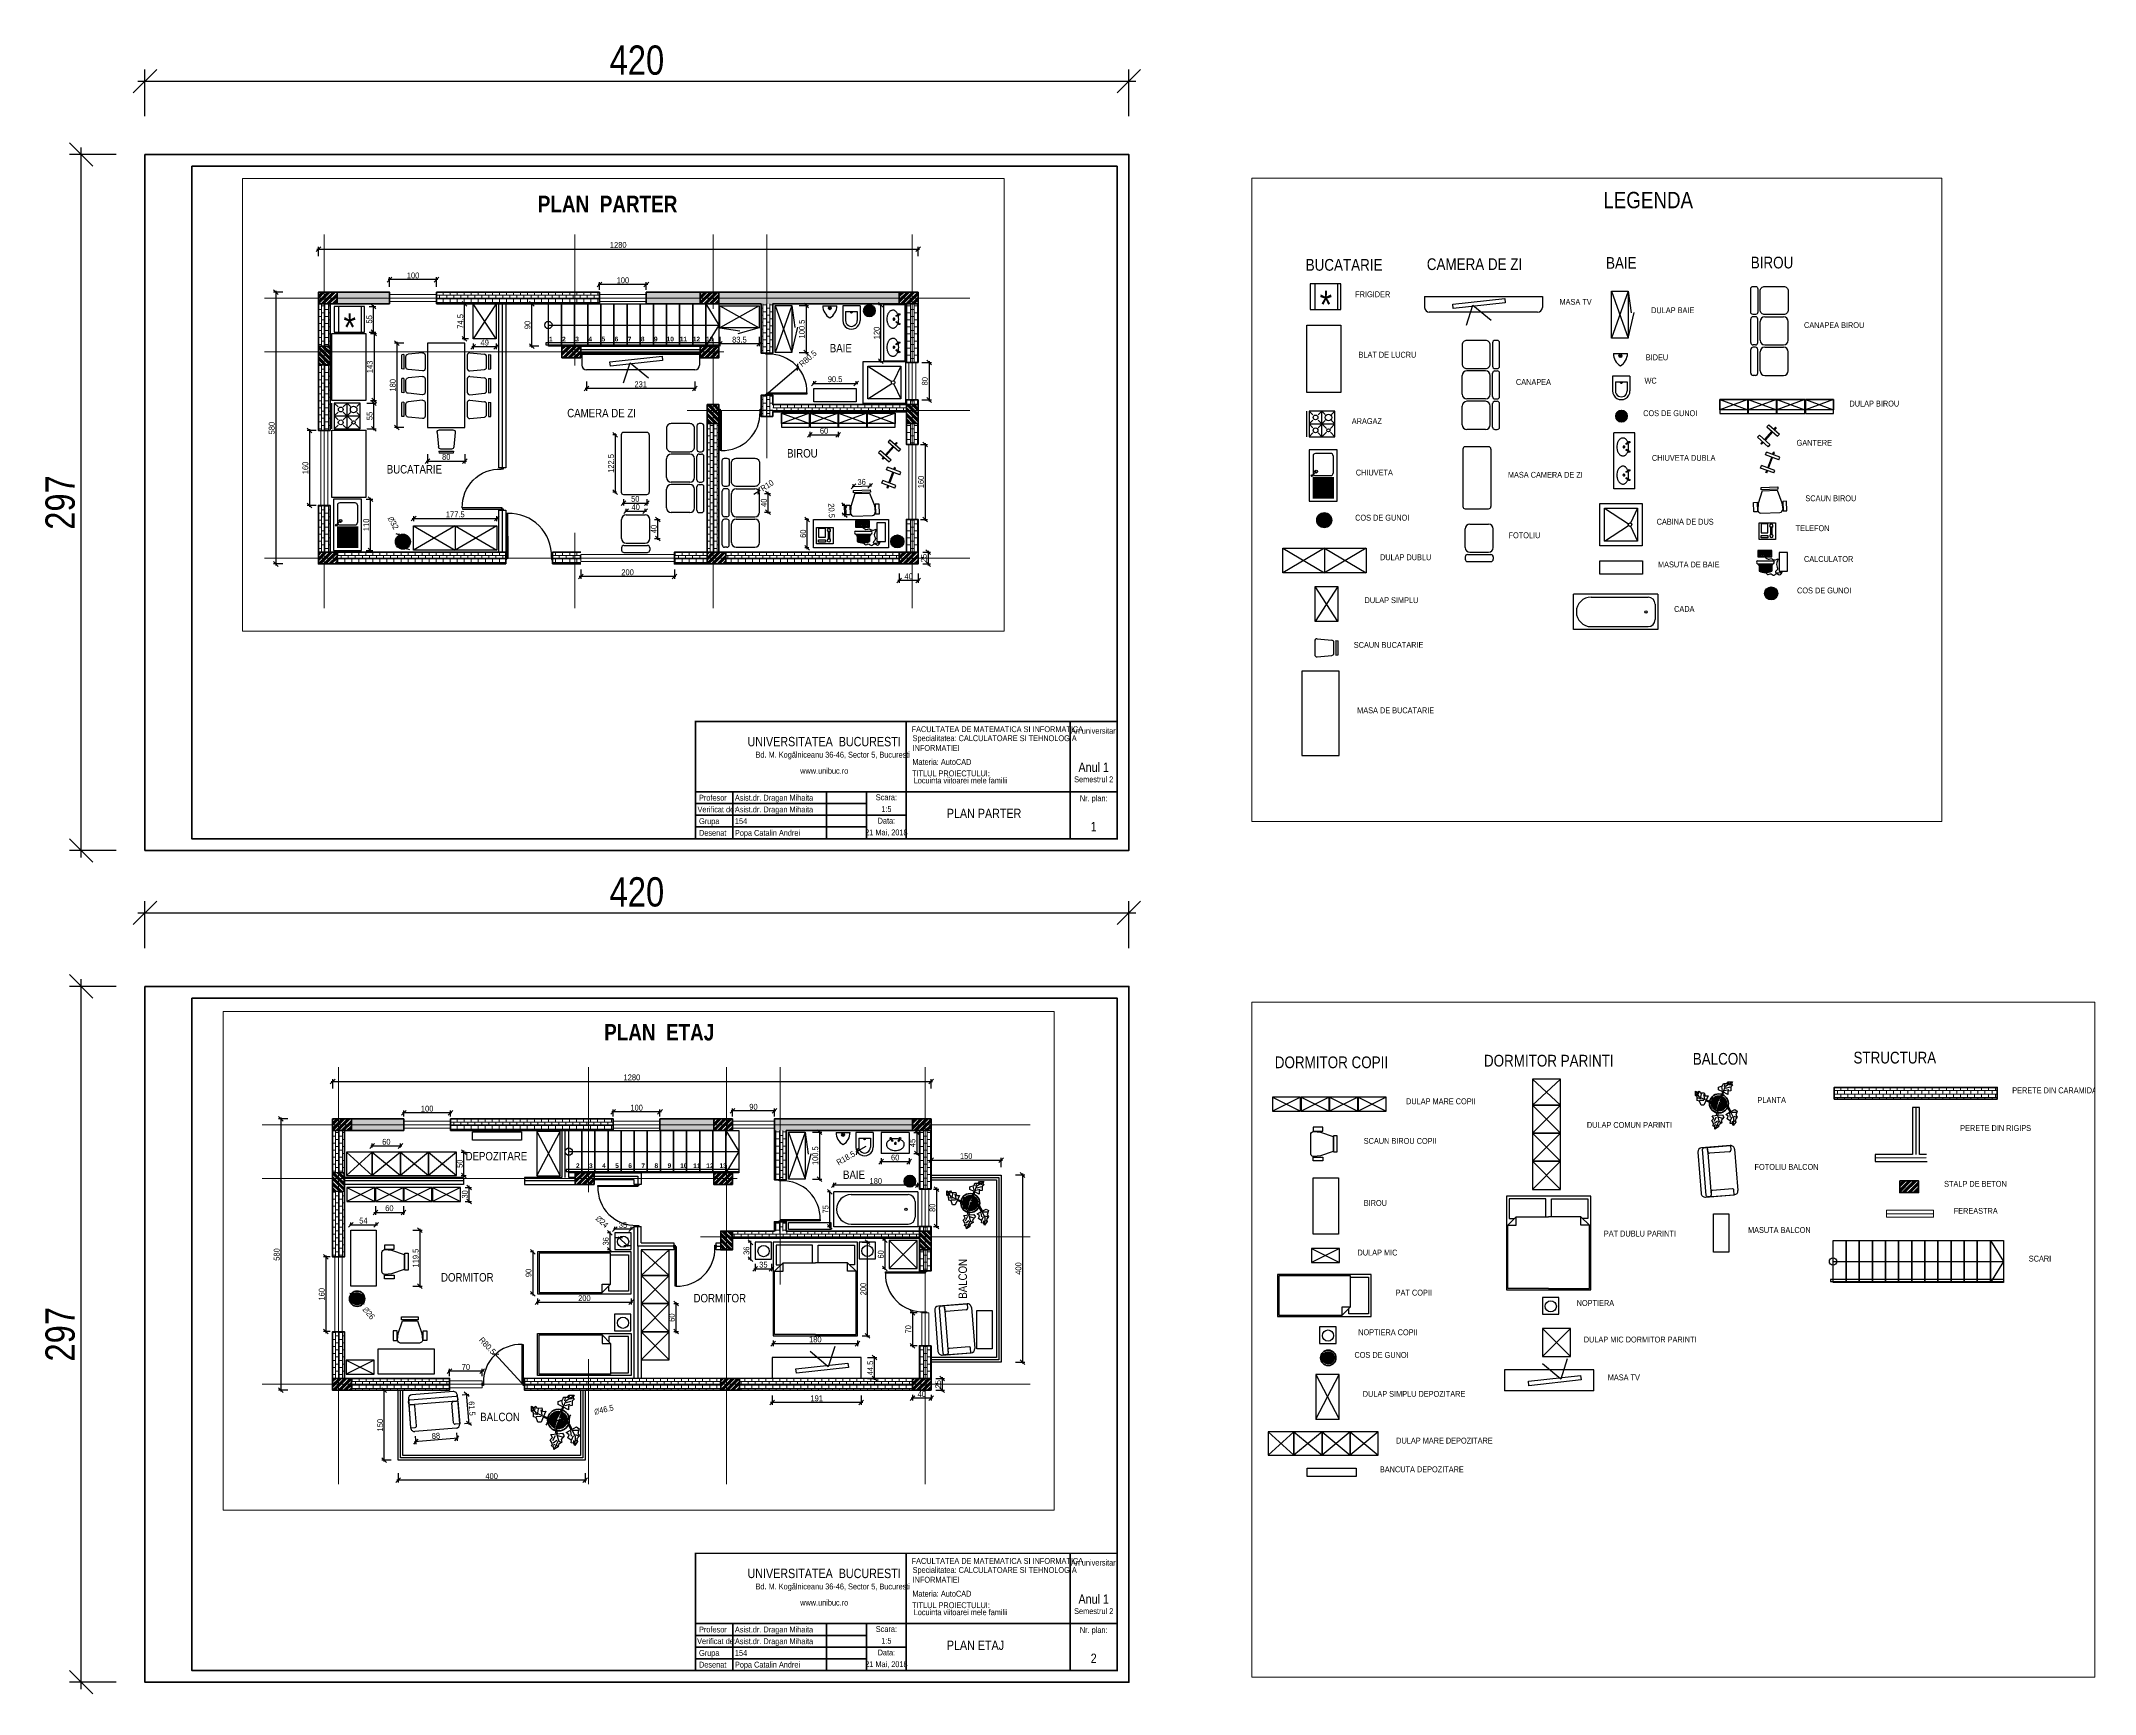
# Paper-space layout 'Layout1' of a CAD drawing. Header units: centimetres. Extents: x 945 to 1821, y -93 to 612.
# The model-space entities are those that its viewports show. They can reach past a viewport. Long polylines and large blocks are cut down to what shows.
import ezdxf
from ezdxf.enums import TextEntityAlignment as Align

# ---------------------------------------------------------------- set-up
doc = ezdxf.new("R2010")
doc.units = ezdxf.units.CM
doc.header["$MEASUREMENT"] = 0
doc.linetypes.add('ACAD_ISO10W100', pattern=[18, 12, -3, 0, -3])
doc.layers.get('Defpoints').update_dxf_attribs({"color": 3, "lineweight": 50})
for name, color, linetype, lineweight in [('axe', 1, 'ACAD_ISO10W100', 15), ('balcon', 4, 'Continuous', 20), ('caramida', 20, 'Continuous', 35), ('chenar', 7, 'Continuous', 35), ('cotare', 64, 'Continuous', 20), ('ferestre', 140, 'Continuous', 9), ('hasura', 252, 'Continuous', 9), ('mobila bucatrie', 10, 'Continuous', 25), ('mobila sufragerie', 210, 'Continuous', 25), ('mobilier baie', 141, 'Continuous', 25), ('mobilier birou', 181, 'Continuous', 25), ('mobilier dormitor copii', 2, 'Continuous', 25), ('mobilier dormitor parinti', 133, 'Continuous', 25), ('perete rigips', 31, 'Continuous', 25), ('scara', 133, 'Continuous', 25), ('stalp', 5, 'Continuous', 50), ('text', 7, 'Continuous', 30), ('usa', 23, 'Continuous', 15)]:
    doc.layers.add(name, color=color, linetype=linetype, lineweight=lineweight)
for name, color, linetype in [('legenda', 11, 'Continuous'), ('mobilier balcon', 215, 'Continuous'), ('plante', 102, 'Continuous'), ('text cartus', 7, 'Continuous')]:
    doc.layers.add(name, color=color, linetype=linetype)
doc.styles.add('arial dan', font='arial.ttf', dxfattribs={"width": 0.8})
doc.styles.add('arial narow', font='ARIALN.TTF')
doc.styles.get("Standard").update_dxf_attribs({"font": 'arial.ttf'})
doc.linetypes.add('BATTING', pattern='A,0.0001,-0.1,[134,ltypeshp.shx,S=0.1,R=0,X=-0.1,Y=0],-0.2,[134,ltypeshp.shx,S=0.1,R=180,X=0.1,Y=0],-0.1', length=0.4001)
doc.dimstyles.new('1la50', dxfattribs={"dimtxt": 12.5, "dimasz": 10, "dimexe": 5, "dimexo": 10, "dimgap": 2.5, "dimtad": 1, "dimdec": 1, "dimrnd": 0.5, "dimzin": 12, "dimdsep": 46, "dimtxsty": 'arial dan', "dimblk": 'OBLIQUE', "dimcen": 3, "dimdle": 3, "dimclrd": 256, "dimclre": 256, "dimclrt": 256, "dimadec": 0, "dimazin": 0, "dimtfac": 0.433333, "dimtdec": 1, "dimtmove": 2, "dimatfit": 2, "dimldrblk": 'OPEN30', "dimfxl": 15, "dimfxlon": 1, "dimtolj": 1, "dimtzin": 0, "dimarcsym": 0})
pattern_1 = [(0, (-2339.137, -1847.037), (0, 7.5), []), (90, (-2339.137, -1847.037), (-15, 9e-16), [7.5, -7.5]), (90, (-2331.637, -1847.037), (-15, 9e-16), [-7.5, 7.5])]
pattern_2 = [(90, (-2339.137, -1847.037), (-7.5, 5e-16), []), (180, (-2339.137, -1847.037), (-2e-15, -15), [7.5, -7.5]), (180, (-2339.137, -1839.537), (-2e-15, -15), [-7.5, 7.5])]
pattern_3 = [(0, (-2372.063, -2964.2235), (0, 7.5), []), (90, (-2372.063, -2964.223), (-15, 9e-16), [7.5, -7.5]), (90, (-2364.563, -2964.223), (-15, 9e-16), [-7.5, 7.5])]

# ---------------------------------------------------------------- blocks, each defined once
blk = doc.blocks.new('_Oblique')
at = {"color": 0, "linetype": 'ByBlock', "lineweight": -2}
blk.add_line((-0.5, -0.5), (0.5, 0.5), dxfattribs=at)
blk = doc.blocks.new('*D1446')
at = {"layer": 'cotare', "lineweight": -2}
for p, q in [((989.06, 580.25), (989.06, 600.25)), ((1409.06, 580.25), (1409.06, 600.25)), ((986.06, 595.25), (1412.06, 595.25))]:
    blk.add_line(p, q, dxfattribs=at)
at = {"layer": 'Defpoints', "color": 0}
for p in [(1409.06, 595.25), (989.06, 266.89), (1409.06, 266.89)]:
    blk.add_point(p, dxfattribs=at)
at = {"layer": 'cotare', "lineweight": -2, "xscale": 10, "yscale": 10, "zscale": 10, "rotation": 180}
blk.add_blockref('_Oblique', (989.06, 595.25), dxfattribs=at)
at = {"layer": 'cotare', "lineweight": -2, "xscale": 10, "yscale": 10, "zscale": 10}
blk.add_blockref('_Oblique', (1409.06, 595.25), dxfattribs=at)
at = {"layer": 'cotare', "insert": (1199.06, 604.13), "char_height": 12.5, "attachment_point": 5, "style": 'arial dan'}
blk.add_mtext('\\A1;420', dxfattribs=at)
blk = doc.blocks.new('_Open30')
at = {"color": 0, "linetype": 'ByBlock', "lineweight": -2}
for p, q in [((-1, 0.268), (0, 0)), ((0, 0), (-1, -0.268)), ((0, 0), (-1, 0))]:
    blk.add_line(p, q, dxfattribs=at)
blk = doc.blocks.new('*D1447')
at = {"layer": 'cotare', "lineweight": -2}
for p, q in [((976.8, 563.89), (956.8, 563.89)), ((961.8, 263.89), (961.8, 566.89)), ((976.8, 266.89), (956.8, 266.89))]:
    blk.add_line(p, q, dxfattribs=at)
at = {"layer": 'Defpoints', "color": 0}
for p in [(961.8, 563.89), (989.06, 563.89), (989.06, 266.89)]:
    blk.add_point(p, dxfattribs=at)
at = {"layer": 'cotare', "lineweight": -2, "xscale": 10, "yscale": 10, "zscale": 10}
for p, rotation in [((961.8, 563.89), 90), ((961.8, 266.89), 270)]:
    blk.add_blockref('_Oblique', p, dxfattribs=dict(at, rotation=rotation))
at = {"layer": 'cotare', "insert": (952.91, 415.39), "char_height": 12.5, "attachment_point": 5, "rotation": 90, "style": 'arial dan'}
blk.add_mtext('\\A1;297', dxfattribs=at)
blk = doc.blocks.new('*D1450')
at = {"layer": 'cotare', "lineweight": -2}
for p, q in [((986.06, 240.23), (1412.06, 240.23)), ((989.06, 225.23), (989.06, 245.23)), ((1409.06, 225.23), (1409.06, 245.23))]:
    blk.add_line(p, q, dxfattribs=at)
at = {"layer": 'Defpoints', "color": 0}
for p in [(1409.06, 240.23), (989.06, -88.13), (1409.06, -88.13)]:
    blk.add_point(p, dxfattribs=at)
at = {"layer": 'cotare', "lineweight": -2, "xscale": 10, "yscale": 10, "zscale": 10, "rotation": 180}
blk.add_blockref('_Oblique', (989.06, 240.23), dxfattribs=at)
at = {"layer": 'cotare', "lineweight": -2, "xscale": 10, "yscale": 10, "zscale": 10}
blk.add_blockref('_Oblique', (1409.06, 240.23), dxfattribs=at)
at = {"layer": 'cotare', "insert": (1199.06, 249.11), "char_height": 12.5, "attachment_point": 5, "style": 'arial dan'}
blk.add_mtext('\\A1;420', dxfattribs=at)
blk = doc.blocks.new('*D1451')
at = {"layer": 'cotare', "lineweight": -2}
for p, q in [((961.8, -91.13), (961.8, 211.87)), ((976.8, 208.87), (956.8, 208.87)), ((976.8, -88.13), (956.8, -88.13))]:
    blk.add_line(p, q, dxfattribs=at)
at = {"layer": 'Defpoints', "color": 0}
for p in [(961.8, 208.87), (989.06, 208.87), (989.06, -88.13)]:
    blk.add_point(p, dxfattribs=at)
at = {"layer": 'cotare', "lineweight": -2, "xscale": 10, "yscale": 10, "zscale": 10}
for p, rotation in [((961.8, 208.87), 90), ((961.8, -88.13), 270)]:
    blk.add_blockref('_Oblique', p, dxfattribs=dict(at, rotation=rotation))
at = {"layer": 'cotare', "insert": (952.91, 60.37), "char_height": 12.5, "attachment_point": 5, "rotation": 90, "style": 'arial dan'}
blk.add_mtext('\\A1;297', dxfattribs=at)
blk = doc.blocks.new('usa 90cm')
at = {"layer": 'usa', "lineweight": 25}
for points in [[(0, -5.1), (-2.3, -5.1), (-2.3, 0), (0, 0)], [(-87.7, -5.1), (-90, -5.1), (-90, 0), (-87.7, 0)], [(-87.7, -87.6), (-87.7, -2.6), (-85.1, -2.6), (-85.1, -87.8)]]:
    blk.add_lwpolyline(points, close=True, dxfattribs=at)
blk.add_arc((-82.8, -7.4), 80.5, 268.3457, 1.6265, dxfattribs=at)
blk = doc.blocks.new('usa intrare100cm')
at = {"layer": 'usa', "lineweight": 25}
for points in [[(9644.8, -13525), (9645.1, -13620.2), (9647.6, -13620.2), (9647.4, -13524.9)], [(9645.1, -13617.7), (9642.8, -13617.7), (9642.8, -13622.8), (9645.1, -13622.8)], [(9742.8, -13617.9), (9740.4, -13617.9), (9740.4, -13623.1), (9742.8, -13623.1)]]:
    blk.add_lwpolyline(points, close=True, dxfattribs=at)
blk.add_arc((9650, -13615.4), 90.5, 358.3735, 91.6543, dxfattribs=at)
blk = doc.blocks.new('masa sufragerie')
at = {"layer": 'mobila sufragerie'}
for p, q in [((9867.5, -12376.5), (9867.5, -12499)), ((9922.5, -12371.5), (9872.5, -12371.5)), ((9927.5, -12376.5), (9927.5, -12499)), ((9872.5, -12504), (9922.5, -12504))]:
    blk.add_line(p, q, dxfattribs=at)
for centre, start, end in [((9872.5, -12376.5), 90, 180), ((9922.5, -12376.5), 0, 90), ((9872.5, -12499), 180, 270), ((9922.5, -12499), 270, 0)]:
    blk.add_arc(centre, 5, start, end, dxfattribs=at)
blk = doc.blocks.new('canapea')
at = {"layer": 'mobila sufragerie'}
for p, q in [((9964.2, -12467.7), (9964.2, -12427.7)), ((10014.2, -12417.7), (9974.2, -12417.7)), ((10024.2, -12467.7), (10024.2, -12427.7)), ((10029.2, -12472.7), (10029.2, -12422.7)), ((10034.2, -12417.7), (10039.2, -12417.7)), ((10044.2, -12472.7), (10044.2, -12422.7)), ((9964.2, -12532.7), (9964.2, -12492.7)), ((10014.2, -12477.7), (9974.2, -12477.7)), ((10014.2, -12482.7), (9974.2, -12482.7)), ((10024.2, -12532.7), (10024.2, -12492.7)), ((10029.2, -12537.7), (10029.2, -12487.7)), ((10034.2, -12477.7), (10039.2, -12477.7)), ((10034.2, -12482.7), (10039.2, -12482.7)), ((10044.2, -12537.7), (10044.2, -12487.7)), ((10014.2, -12542.7), (9974.2, -12542.7)), ((10034.2, -12542.7), (10039.2, -12542.7))]:
    blk.add_line(p, q, dxfattribs=at)
for points in [[(9974.2, -12412.7), (10014.2, -12412.7, 0.414214), (10024.2, -12402.7), (10024.2, -12362.7, 0.414214), (10014.2, -12352.7), (9974.2, -12352.7, 0.414214), (9964.2, -12362.7), (9964.2, -12402.7, 0.414214)], [(10044.2, -12407.7), (10044.2, -12357.7, 0.414214), (10039.2, -12352.7), (10034.2, -12352.7, 0.414214), (10029.2, -12357.7), (10029.2, -12407.7, 0.414214), (10034.2, -12412.7), (10039.2, -12412.7, 0.414214)]]:
    blk.add_lwpolyline(points, format="xyb", close=True, dxfattribs=at)
for centre, radius, start, end in [((9974.2, -12427.7), 10, 90, 180), ((10014.2, -12427.7), 10, 0, 90), ((10034.2, -12422.7), 5, 90, 180), ((10039.2, -12422.7), 5, 0, 90), ((9974.2, -12467.7), 10, 180, 270), ((9974.2, -12492.7), 10, 90, 180), ((10014.2, -12467.7), 10, 270, 0), ((10014.2, -12492.7), 10, 0, 90), ((10034.2, -12472.7), 5, 180, 270), ((10034.2, -12487.7), 5, 90, 180), ((10039.2, -12472.7), 5, 270, 0), ((10039.2, -12487.7), 5, 0, 90), ((9974.2, -12532.7), 10, 180, 270), ((10014.2, -12532.7), 10, 270, 0), ((10034.2, -12537.7), 5, 180, 270), ((10039.2, -12537.7), 5, 270, 0)]:
    blk.add_arc(centre, radius, start, end, dxfattribs=at)
blk = doc.blocks.new('fotoliu')
at = {"layer": 'mobila sufragerie'}
for p, q in [((9868.4, -12597.7), (9868.4, -12557.7)), ((9878.4, -12547.7), (9918.4, -12547.7)), ((9928.4, -12597.7), (9928.4, -12557.7)), ((9868.4, -12617.7), (9868.4, -12622.7)), ((9873.4, -12612.7), (9923.4, -12612.7)), ((9878.4, -12607.7), (9918.4, -12607.7)), ((9928.4, -12617.7), (9928.4, -12622.7)), ((9873.4, -12627.7), (9923.4, -12627.7))]:
    blk.add_line(p, q, dxfattribs=at)
for centre, radius, start, end in [((9878.4, -12557.7), 10, 90, 180), ((9918.4, -12557.7), 10, 0, 90), ((9878.4, -12597.7), 10, 180, 270), ((9873.4, -12617.7), 5, 90, 180), ((9873.4, -12622.7), 5, 180, 270), ((9918.4, -12597.7), 10, 270, 0), ((9923.4, -12617.7), 5, 0, 90), ((9923.4, -12622.7), 5, 270, 0)]:
    blk.add_arc(centre, radius, start, end, dxfattribs=at)
blk = doc.blocks.new('wc')
at = {"layer": 'mobilier baie'}
for p, q in [((11423.4, -13271.9), (11386.4, -13271.9)), ((11386.4, -13271.9), (11386.4, -13303.4)), ((11423.4, -13271.9), (11423.4, -13303.4)), ((11392.4, -13283.9), (11392.4, -13303.4)), ((11392.4, -13283.9), (11417.4, -13283.9)), ((11417.4, -13283.9), (11417.4, -13303.6))]:
    blk.add_line(p, q, dxfattribs=at)
blk.add_circle((11404.9, -13286.1), 1.5, dxfattribs=at)
for radius in [18.5, 12.5]:
    blk.add_arc((11404.9, -13303.4), radius, 180, 0.0041, dxfattribs=at)
blk = doc.blocks.new('pisoar1')
blk.add_line((0, -15), (0, 15))
for centre, start, end in [((0, -15), 30, 90), ((0, 15), 270, 330)]:
    blk.add_arc(centre, 30, start, end)
blk = doc.blocks.new('pisoar')
at = {"layer": 'mobilier baie'}
for p, q in [((10641.9, -13246.2), (10643.9, -13246.2)), ((10642.9, -13247.2), (10642.9, -13245.2))]:
    blk.add_line(p, q, dxfattribs=at)
for radius in [3.13, 1.13]:
    blk.add_circle((10642.9, -13246.2), radius, dxfattribs=at)
at = {"layer": 'mobilier baie', "linetype": 'Continuous'}
blk.add_blockref('pisoar1', (10637.7, -13246.2), dxfattribs=at)
blk = doc.blocks.new('chiuveta dubla')
at = {"layer": 'mobilier baie'}
for p, q in [((10446.4, -13141.5), (10326.4, -13141.5)), ((10326.4, -13141.5), (10326.4, -13186.5)), ((10446.4, -13141.5), (10446.4, -13186.5)), ((10446.4, -13186.5), (10326.4, -13186.5)), ((10346.7, -13155.5), (10349.9, -13160.9)), ((10346.7, -13155.5), (10349.9, -13160.9)), ((10348, -13154.6), (10351.3, -13160.1)), ((10348, -13154.6), (10351.3, -13160.1)), ((10351.3, -13160.1), (10349.9, -13160.9)), ((10351.3, -13160.1), (10349.9, -13160.9)), ((10365.5, -13154.6), (10362.2, -13160.1)), ((10365.5, -13154.6), (10362.2, -13160.1)), ((10362.2, -13160.1), (10363.6, -13160.9)), ((10362.2, -13160.1), (10363.6, -13160.9)), ((10366.8, -13155.5), (10363.6, -13160.9)), ((10366.8, -13155.5), (10363.6, -13160.9)), ((10406.8, -13155.5), (10410.1, -13161)), ((10406.8, -13155.5), (10410.1, -13161)), ((10408.2, -13154.7), (10411.5, -13160.2)), ((10408.2, -13154.7), (10411.5, -13160.2)), ((10411.5, -13160.2), (10410.1, -13161)), ((10411.5, -13160.2), (10410.1, -13161)), ((10425.7, -13154.7), (10422.4, -13160.2)), ((10425.7, -13154.7), (10422.4, -13160.2)), ((10422.4, -13160.2), (10423.8, -13161)), ((10422.4, -13160.2), (10423.8, -13161)), ((10427, -13155.5), (10423.8, -13161)), ((10427, -13155.5), (10423.8, -13161))]:
    blk.add_line(p, q, dxfattribs=at)
for points in [[(10362.1, -13179.7, 0.02503), (10364.9, -13179, 0.032621), (10367.7, -13177.9, 0.040035), (10369.8, -13176.7, 0.035303), (10371.8, -13175.2, 0.038321), (10373.4, -13173.6, 0.054379), (10374.7, -13171.6, 0.054586), (10375.5, -13169.3, 0.060889), (10375.9, -13167, 0.075785), (10375.6, -13164.9, 0.060002), (10374.8, -13163, 0.046948), (10373.4, -13161.1, 0.043635), (10371.6, -13159.4, 0.038584), (10369.5, -13158, 0.028735), (10367.2, -13156.8, 0.031893), (10365, -13156, 0.027941), (10362.7, -13155.5, 0.042673), (10356.7, -13155), (10353.8, -13155.1, 0.021447), (10350.8, -13155.5, 0.027941), (10348.6, -13156, 0.031893), (10346.3, -13156.8, 0.028735), (10344, -13158, 0.038584), (10341.9, -13159.4, 0.043635), (10340.2, -13161.1, 0.046948), (10338.8, -13163, 0.060002), (10337.9, -13164.9, 0.075785), (10337.7, -13167, 0.060889), (10338, -13169.3, 0.054586), (10338.8, -13171.6, 0.054379), (10340.1, -13173.6, 0.038321), (10341.7, -13175.2, 0.035303), (10343.7, -13176.7, 0.040035), (10345.8, -13177.9, 0.032621), (10348.6, -13179, 0.024635), (10351.4, -13179.7, 0.053768), (10356.8, -13180.2), (10359.5, -13180.1)], [(10362.1, -13179.7, 0.02503), (10364.9, -13179, 0.032621), (10367.7, -13177.9, 0.040035), (10369.8, -13176.7, 0.035303), (10371.8, -13175.2, 0.038321), (10373.4, -13173.6, 0.054379), (10374.7, -13171.6, 0.054586), (10375.5, -13169.3, 0.060889), (10375.9, -13167, 0.075785), (10375.6, -13164.9, 0.060002), (10374.8, -13163, 0.046948), (10373.4, -13161.1, 0.043635), (10371.6, -13159.4, 0.038584), (10369.5, -13158, 0.028735), (10367.2, -13156.8, 0.031893), (10365, -13156, 0.027941), (10362.7, -13155.5, 0.042673), (10356.7, -13155), (10353.8, -13155.1, 0.021447), (10350.8, -13155.5, 0.027941), (10348.6, -13156, 0.031893), (10346.3, -13156.8, 0.028735), (10344, -13158, 0.038584), (10341.9, -13159.4, 0.043635), (10340.2, -13161.1, 0.046948), (10338.8, -13163, 0.060002), (10337.9, -13164.9, 0.075785), (10337.7, -13167, 0.060889), (10338, -13169.3, 0.054586), (10338.8, -13171.6, 0.054379), (10340.1, -13173.6, 0.038321), (10341.7, -13175.2, 0.035303), (10343.7, -13176.7, 0.040035), (10345.8, -13177.9, 0.032621), (10348.6, -13179, 0.024635), (10351.4, -13179.7, 0.053768), (10356.8, -13180.2), (10359.5, -13180.1)], [(10356.8, -13167, 0.414221), (10358.8, -13165, 0.414221), (10356.8, -13163, 0.414221), (10354.8, -13165, 0.414221)], [(10356.8, -13167, 0.414221), (10358.8, -13165, 0.414221), (10356.8, -13163, 0.414221), (10354.8, -13165, 0.414221)], [(10416.9, -13167.1, 0.414221), (10418.9, -13165.1, 0.414221), (10416.9, -13163.1, 0.414221), (10414.9, -13165.1, 0.414221)], [(10416.9, -13167.1, 0.414221), (10418.9, -13165.1, 0.414221), (10416.9, -13163.1, 0.414221), (10414.9, -13165.1, 0.414221)]]:
    blk.add_lwpolyline(points, format="xyb", close=True, dxfattribs=at)
for points in [[(10407.4, -13156.4, 0.012883), (10406.5, -13156.8, 0.028735), (10404.2, -13158, 0.038584), (10402, -13159.4, 0.043635), (10400.3, -13161.1, 0.046948), (10398.9, -13163, 0.060002), (10398.1, -13164.9, 0.075785), (10397.8, -13167, 0.060889), (10398.1, -13169.3, 0.054586), (10399, -13171.6, 0.054379), (10400.3, -13173.6, 0.038321), (10401.9, -13175.2, 0.035303), (10403.8, -13176.7, 0.040035), (10406, -13177.9, 0.032621), (10408.8, -13179, 0.024635), (10411.6, -13179.7, 0.053768), (10417, -13180.2), (10419.6, -13180.1), (10422.2, -13179.7, 0.02503)], [(10407.4, -13156.4, 0.012883), (10406.5, -13156.8, 0.028735), (10404.2, -13158, 0.038584), (10402, -13159.4, 0.043635), (10400.3, -13161.1, 0.046948), (10398.9, -13163, 0.060002), (10398.1, -13164.9, 0.075785), (10397.8, -13167, 0.060889), (10398.1, -13169.3, 0.054586), (10399, -13171.6, 0.054379), (10400.3, -13173.6, 0.038321), (10401.9, -13175.2, 0.035303), (10403.8, -13176.7, 0.040035), (10406, -13177.9, 0.032621), (10408.8, -13179, 0.024635), (10411.6, -13179.7, 0.053768), (10417, -13180.2), (10419.6, -13180.1), (10422.2, -13179.7, 0.02503)], [(10424.9, -13155.9, 0.025128), (10422.9, -13155.5, 0.042673), (10416.9, -13155), (10414, -13155.1, 0.021447), (10411, -13155.5, 0.025126), (10409, -13155.9, 0.031893)], [(10424.9, -13155.9, 0.025128), (10422.9, -13155.5, 0.042673), (10416.9, -13155), (10414, -13155.1, 0.021447), (10411, -13155.5, 0.025126), (10409, -13155.9, 0.031893)], [(10422.2, -13179.7, 0.02503), (10425.1, -13179, 0.032621), (10427.8, -13177.9, 0.040035), (10430, -13176.7, 0.035303), (10432, -13175.2, 0.038321), (10433.6, -13173.6, 0.054379), (10434.9, -13171.6, 0.054586), (10435.7, -13169.3, 0.060889), (10436, -13167, 0.075785), (10435.7, -13164.9, 0.060002), (10434.9, -13163, 0.046948), (10433.5, -13161.1, 0.043635), (10431.8, -13159.4, 0.038584), (10429.6, -13158, 0.028735), (10427.4, -13156.8, 0.012881), (10426.5, -13156.4, 0.027941)], [(10422.2, -13179.7, 0.02503), (10425.1, -13179, 0.032621), (10427.8, -13177.9, 0.040035), (10430, -13176.7, 0.035303), (10432, -13175.2, 0.038321), (10433.6, -13173.6, 0.054379), (10434.9, -13171.6, 0.054586), (10435.7, -13169.3, 0.060889), (10436, -13167, 0.075785), (10435.7, -13164.9, 0.060002), (10434.9, -13163, 0.046948), (10433.5, -13161.1, 0.043635), (10431.8, -13159.4, 0.038584), (10429.6, -13158, 0.028735), (10427.4, -13156.8, 0.012881), (10426.5, -13156.4, 0.027941)]]:
    blk.add_lwpolyline(points, format="xyb", dxfattribs=at)
for centre in [(10346.6, -13153.9), (10346.6, -13153.9), (10366.9, -13153.9), (10366.9, -13153.9), (10406.8, -13153.9), (10406.8, -13153.9), (10427.1, -13153.9), (10427.1, -13153.9)]:
    blk.add_circle(centre, 1.6, dxfattribs=at)
blk = doc.blocks.new('dulap baie')
at = {"layer": 'mobilier baie'}
for p, q in [((10196, -13139.2), (10232, -13239.8)), ((10232, -13139.2), (10196, -13239.8)), ((10232, -13139.2), (10238.4, -13186)), ((10232, -13239.8), (10244.8, -13185.2))]:
    blk.add_line(p, q, dxfattribs=at)
blk.add_lwpolyline([(10196, -13139.2), (10232, -13139.2), (10232, -13239.8), (10196, -13239.8)], close=True, dxfattribs=at)
blk = doc.blocks.new('cada')
at = {"layer": 'mobilier baie'}
for p, q in [((10292.9, -13341.8), (10292.9, -13266.8)), ((10472.9, -13266.8), (10292.9, -13266.8)), ((10330.4, -13272.8), (10451.9, -13272.8)), ((10472.9, -13266.8), (10472.9, -13341.8)), ((10466.9, -13287.8), (10466.9, -13320.8)), ((10472.9, -13341.8), (10292.9, -13341.8)), ((10330.4, -13335.8), (10451.9, -13335.8))]:
    blk.add_line(p, q, dxfattribs=at)
blk.add_circle((10447.3, -13304.3), 2.5, dxfattribs=at)
for centre, radius, start, end in [((10330.4, -13304.3), 31.5, 90, 270), ((10451.9, -13287.8), 15, 0, 90), ((10451.9, -13320.8), 15, 270, 0)]:
    blk.add_arc(centre, radius, start, end, dxfattribs=at)
blk = doc.blocks.new('aragaz')
at = {"layer": 'mobila bucatrie'}
for p, q in [((9465.2, -13468.5), (9465.2, -13413.5)), ((9470.2, -13413.5), (9478.5, -13421.8)), ((9489.4, -13421.8), (9497.7, -13413.5)), ((9497.7, -13468.5), (9497.7, -13413.5)), ((9497.7, -13413.5), (9504.8, -13420.6)), ((9518.1, -13420.6), (9525.2, -13413.5)), ((9470.2, -13441), (9478.5, -13432.7)), ((9470.2, -13441), (9525.2, -13441)), ((9478.4, -13449.2), (9470.2, -13441)), ((9489.4, -13432.7), (9507.3, -13450.6)), ((9489.5, -13449.2), (9504.8, -13433.9)), ((9525.2, -13441), (9515.6, -13450.6)), ((9518.1, -13433.9), (9525.2, -13441)), ((9470.2, -13468.5), (9478.4, -13460.3)), ((9497.7, -13468.5), (9489.5, -13460.3)), ((9507.3, -13458.8), (9497.7, -13468.5)), ((9515.6, -13458.8), (9525.2, -13468.5))]:
    blk.add_line(p, q, dxfattribs=at)
blk.add_lwpolyline([(9470.2, -13468.5), (9525.2, -13468.5), (9525.2, -13413.5), (9470.2, -13413.5)], close=True, dxfattribs=at)
for centre, radius in [((9484, -13454.7), 5.17), ((9484, -13427.2), 5.12), ((9511.5, -13427.2), 7.02), ((9511.5, -13454.7), 3.54)]:
    blk.add_circle(centre, radius, dxfattribs=at)
blk = doc.blocks.new('chiuveta bucatarie')
at = {"layer": 'mobila bucatrie'}
for p, q in [((9496.1, -13854.3), (9496.1, -13914.3)), ((9606.1, -13854.3), (9496.1, -13854.3)), ((9504.2, -13868.1), (9504.2, -13900.8)), ((9509.2, -13863.1), (9546.4, -13863.1)), ((9551.4, -13900.8), (9551.4, -13868.1)), ((9554.9, -13863.2), (9600.1, -13863.2)), ((9554.9, -13865.7), (9600.1, -13865.7)), ((9554.9, -13868.3), (9600.1, -13868.3)), ((9554.9, -13870.8), (9600.1, -13870.8)), ((9554.9, -13873.3), (9600.1, -13873.3)), ((9554.9, -13875.8), (9600.1, -13875.8)), ((9554.9, -13878.3), (9600.1, -13878.3)), ((9554.9, -13880.8), (9600.1, -13880.8)), ((9554.9, -13883.3), (9600.1, -13883.3)), ((9554.9, -13885.8), (9600.1, -13885.8)), ((9554.9, -13888.3), (9600.1, -13888.3)), ((9554.9, -13890.8), (9600.1, -13890.8)), ((9554.9, -13893.3), (9600.1, -13893.3)), ((9554.9, -13895.8), (9600.1, -13895.8)), ((9606.1, -13914.3), (9606.1, -13854.3)), ((9496.1, -13914.3), (9606.1, -13914.3)), ((9509.2, -13905.8), (9546.4, -13905.8)), ((9553.6, -13909.9), (9542.9, -13899.2)), ((9554.9, -13898.3), (9600.1, -13898.3)), ((9554.9, -13900.8), (9600.1, -13900.8)), ((9554.9, -13903.3), (9600.1, -13903.3)), ((9554.9, -13905.8), (9600.1, -13905.8))]:
    blk.add_line(p, q, dxfattribs=at)
blk.add_circle((9542.9, -13899.2), 3.01, dxfattribs=at)
for centre, radius, start, end in [((9509.2, -13868.1), 5, 90.0001, 180.0001), ((9546.4, -13868.1), 5, 0, 90), ((9509.2, -13900.8), 5, 180.0001, 270.0001), ((9546.4, -13900.8), 5, 270.0001, 0), ((9551.5, -13907.8), 2.07, 0, 360)]:
    blk.add_arc(centre, radius, start, end, dxfattribs=at)
blk = doc.blocks.new('frigider')
at = {"layer": 'mobila bucatrie'}
for p, q in [((9319.8, -13141.1), (9254.8, -13141.1)), ((9254.8, -13141.1), (9254.8, -13196.1)), ((9264.8, -13196.1), (9264.8, -13141.1)), ((9313.2, -13196.1), (9313.2, -13141.1)), ((9319.8, -13196.1), (9319.8, -13141.1)), ((9254.8, -13196.1), (9319.8, -13196.1))]:
    blk.add_line(p, q, dxfattribs=at)
at = {"layer": 'mobila bucatrie', "insert": (9288, -13155.8), "char_height": 60, "width": 354.467, "attachment_point": 2, "line_spacing_factor": 0.85, "style": 'arial narow'}
blk.add_mtext('*', dxfattribs=at)
blk = doc.blocks.new('scaun')
at = {"layer": 'mobila bucatrie'}
for p, q in [((8932.3, -13392.3), (8932.3, -13421.2)), ((8937.8, -13387.3), (8968.8, -13390.4)), ((8973.3, -13418.2), (8973.3, -13395.4)), ((8977.6, -13391.3), (8977.6, -13422.3)), ((8977.6, -13391.3), (8982.3, -13391.8)), ((8982.3, -13421.8), (8982.3, -13391.8)), ((8937.8, -13426.2), (8968.8, -13423.1)), ((8977.6, -13422.3), (8982.3, -13421.8))]:
    blk.add_line(p, q, dxfattribs=at)
for centre, start, end in [((8937.3, -13392.3), 84.2894, 180), ((8968.3, -13395.4), 0, 84.2894), ((8937.3, -13421.2), 180, 275.7106), ((8968.3, -13418.2), 275.7106, 0)]:
    blk.add_arc(centre, 5, start, end, dxfattribs=at)
blk = doc.blocks.new('masa bucatarie')
at = {"layer": 'mobila bucatrie'}
blk.add_lwpolyline([(8847.3, -13366.8), (8847.3, -13546.8), (8927.3, -13546.8), (8927.3, -13366.8)], close=True, dxfattribs=at)
blk = doc.blocks.new('*U1456')
at = {"layer": 'usa', "lineweight": 25}
for points in [[(0, -5.1), (-2.3, -5.1), (-2.3, 0), (0, 0)], [(-87.7, -5.1), (-90, -5.1), (-90, 0), (-87.7, 0)], [(-87.7, -87.6), (-87.7, -2.6), (-85.1, -2.6), (-85.1, -87.8)]]:
    blk.add_lwpolyline(points, close=True, dxfattribs=at)
blk.add_arc((-82.8, -7.4), 80.5, 268.3457, 1.6265, dxfattribs=at)
blk = doc.blocks.new('dulap sub scara')
at = {"layer": 'mobila sufragerie'}
for p, q in [((10078, -13140), (10161.7, -13186.7)), ((10161.7, -13140), (10078, -13186.7)), ((10078, -13186.7), (10121, -13193.5)), ((10161.7, -13186.7), (10116.1, -13199.7))]:
    blk.add_line(p, q, dxfattribs=at)
blk.add_lwpolyline([(10078, -13140), (10161.7, -13140), (10161.7, -13186.7), (10078, -13186.7)], close=True, dxfattribs=at)
blk = doc.blocks.new('biblioteca birou')
at = {"layer": 'mobilier birou'}
for p, q in [((10209.5, -13369.1), (10269.5, -13390.8)), ((10269.5, -13369.1), (10209.5, -13390.8)), ((10270.5, -13369.1), (10330.5, -13390.8)), ((10330.5, -13369.1), (10270.5, -13390.8)), ((10331.5, -13369.1), (10391.5, -13390.8)), ((10391.5, -13369.1), (10331.5, -13390.8)), ((10392.5, -13369.1), (10452.5, -13390.8)), ((10452.5, -13369.1), (10392.5, -13390.8))]:
    blk.add_line(p, q, dxfattribs=at)
for points in [[(10209.5, -13369.1), (10209.5, -13399.1), (10269.5, -13399.1), (10269.5, -13399.1), (10269.5, -13369.1), (10209.5, -13369.1)], [(10270.5, -13369.1), (10270.5, -13399.1), (10330.5, -13399.1), (10330.5, -13399.1), (10330.5, -13369.1), (10270.5, -13369.1)], [(10331.5, -13369.1), (10331.5, -13399.1), (10391.5, -13399.1), (10391.5, -13399.1), (10391.5, -13369.1), (10331.5, -13369.1)], [(10392.5, -13369.1), (10392.5, -13399.1), (10452.5, -13399.1), (10452.5, -13399.1), (10452.5, -13369.1), (10392.5, -13369.1)]]:
    blk.add_lwpolyline(points, dxfattribs=at)
for points in [[(10209.5, -13369.1), (10269.5, -13369.1), (10269.5, -13390.8), (10209.5, -13390.8)], [(10270.5, -13369.1), (10330.5, -13369.1), (10330.5, -13390.8), (10270.5, -13390.8)], [(10331.5, -13369.1), (10391.5, -13369.1), (10391.5, -13390.8), (10331.5, -13390.8)], [(10392.5, -13369.1), (10452.5, -13369.1), (10452.5, -13390.8), (10392.5, -13390.8)]]:
    blk.add_lwpolyline(points, close=True, dxfattribs=at)
blk = doc.blocks.new('canapea birou')
at = {"layer": 'mobilier birou'}
for p, q in [((10083, -13585.2), (10083, -13535.2)), ((10093, -13530.2), (10088, -13530.2)), ((10098, -13585.2), (10098, -13535.2)), ((10103, -13580.2), (10103, -13540.2)), ((10113, -13530.2), (10153, -13530.2)), ((10163, -13580.2), (10163, -13540.2)), ((10083, -13650.2), (10083, -13600.2)), ((10093, -13590.2), (10088, -13590.2)), ((10093, -13595.2), (10088, -13595.2)), ((10098, -13650.2), (10098, -13600.2)), ((10103, -13645.2), (10103, -13605.2)), ((10113, -13590.2), (10153, -13590.2)), ((10113, -13595.2), (10153, -13595.2)), ((10163, -13645.2), (10163, -13605.2)), ((10093, -13655.2), (10088, -13655.2)), ((10113, -13655.2), (10153, -13655.2))]:
    blk.add_line(p, q, dxfattribs=at)
for points in [[(10083, -13520.2), (10083, -13470.2, -0.414214), (10088, -13465.2), (10093, -13465.2, -0.414214), (10098, -13470.2), (10098, -13520.2, -0.414214), (10093, -13525.2), (10088, -13525.2, -0.414214)], [(10153, -13525.2), (10113, -13525.2, -0.414214), (10103, -13515.2), (10103, -13475.2, -0.414214), (10113, -13465.2), (10153, -13465.2, -0.414214), (10163, -13475.2), (10163, -13515.2, -0.414214)]]:
    blk.add_lwpolyline(points, format="xyb", close=True, dxfattribs=at)
for centre, radius, start, end in [((10088, -13535.2), 5, 90, 180), ((10093, -13535.2), 5, 0, 90), ((10113, -13540.2), 10, 90, 180), ((10153, -13540.2), 10, 0, 90), ((10088, -13585.2), 5, 180, 270), ((10093, -13585.2), 5, 270, 0), ((10113, -13580.2), 10, 180, 270), ((10153, -13580.2), 10, 270, 0), ((10088, -13600.2), 5, 90, 180), ((10093, -13600.2), 5, 0, 90), ((10113, -13605.2), 10, 90, 180), ((10153, -13605.2), 10, 0, 90), ((10088, -13650.2), 5, 180, 270), ((10093, -13650.2), 5, 270, 0), ((10113, -13645.2), 10, 180, 270), ((10153, -13645.2), 10, 270, 0)]:
    blk.add_arc(centre, radius, start, end, dxfattribs=at)
blk = doc.blocks.new('*U1457')
at = {"layer": 'usa', "lineweight": 25}
for points in [[(0, -5.1), (-2.3, -5.1), (-2.3, 0), (0, 0)], [(-87.7, -5.1), (-90, -5.1), (-90, 0), (-87.7, 0)], [(-87.7, -87.6), (-87.7, -2.6), (-85.1, -2.6), (-85.1, -87.8)]]:
    blk.add_lwpolyline(points, close=True, dxfattribs=at)
blk.add_arc((-82.8, -7.4), 80.5, 268.3457, 1.6265, dxfattribs=at)
blk = doc.blocks.new('TV')
at = {"layer": 'mobila sufragerie'}
blk.add_lwpolyline([(0, 0), (111.2, 12.2), (112.2, 2.7), (1, -9.5)], close=True, dxfattribs=at)
blk.add_lwpolyline([(29.2, -44.9), (42.9, -2), (82, -34.3)], dxfattribs=at)
blk = doc.blocks.new('masa televizor')
at = {"layer": 'mobila sufragerie'}
for p, q in [((7444.4, -15089.8), (7444.4, -15113.6)), ((7685.6, -15123.6), (7454.4, -15123.6))]:
    blk.add_line(p, q, dxfattribs=at)
blk.add_lwpolyline([(7444.4, -15089.8), (7695.6, -15089.8), (7695.6, -15113.6, 1)], format="xyb", dxfattribs=at)
for centre, start, end in [((7454.4, -15113.6), 180, 270), ((7685.6, -15113.6), 270, 0)]:
    blk.add_arc(centre, 10, start, end, dxfattribs=at)
blk.add_blockref('TV', (7504.3, -15106.3), dxfattribs=at)
blk = doc.blocks.new('*U1471')
at = {"layer": 'mobilier birou'}
for p, q in [((8397.9, -15417.4), (8408.4, -15389.1)), ((8397.9, -15417.4), (8403.5, -15419.5)), ((8398.1, -15402.4), (8398.8, -15400.6)), ((8398.1, -15402.4), (8402.8, -15404.2)), ((8398.8, -15400.6), (8403.5, -15402.3)), ((8403.5, -15419.5), (8414, -15391.2)), ((8408.4, -15389.1), (8414, -15391.2)), ((8408.4, -15406.3), (8431.2, -15414.7)), ((8409.1, -15404.4), (8431.9, -15412.8)), ((8426.3, -15427.9), (8436.8, -15399.6)), ((8426.3, -15427.9), (8431.9, -15430)), ((8431.9, -15430), (8442.4, -15401.7)), ((8436.8, -15399.6), (8442.4, -15401.7)), ((8436.8, -15416.8), (8441.5, -15418.5)), ((8437.5, -15414.9), (8442.2, -15416.6)), ((8441.5, -15418.5), (8442.2, -15416.6))]:
    blk.add_line(p, q, dxfattribs=at)
blk = doc.blocks.new('*U1470')
at = {"layer": 'mobilier birou'}
for p, q in [((8432.9, -15391.6), (8402.8, -15393.3)), ((8403.1, -15399.3), (8402.8, -15393.3)), ((8433.2, -15397.6), (8403.1, -15399.3)), ((8434.5, -15421.8), (8404.4, -15423.5)), ((8404.7, -15429.5), (8404.4, -15423.5)), ((8434.9, -15427.8), (8404.7, -15429.5)), ((8418.5, -15387.4), (8416.5, -15387.5)), ((8416.8, -15392.5), (8416.5, -15387.5)), ((8418.5, -15422.7), (8417.1, -15398.5)), ((8418.8, -15392.4), (8418.5, -15387.4)), ((8419.1, -15433.7), (8418.8, -15428.7)), ((8420.5, -15422.6), (8419.1, -15398.4)), ((8421.1, -15433.6), (8420.8, -15428.6)), ((8433.2, -15397.6), (8432.9, -15391.6)), ((8434.9, -15427.8), (8434.5, -15421.8)), ((8421.1, -15433.6), (8419.1, -15433.7))]:
    blk.add_line(p, q, dxfattribs=at)
blk = doc.blocks.new('dus1')
for p, q in [((0, 90), (90, 90)), ((0, 0), (0, 90)), ((90, 90), (90, 0)), ((10, 80), (80, 80)), ((10, 10), (10, 80)), ((10, 80), (60.8, 47)), ((80, 80), (65.4, 48.5)), ((80, 80), (80, 10)), ((90, 0), (0, 0)), ((10, 10), (60.8, 43)), ((80, 10), (10, 10)), ((65.4, 41.5), (80, 10))]:
    blk.add_line(p, q)
blk.add_circle((64, 45), 3.76)
blk = doc.blocks.new('cabina de dus')
at = {"layer": 'mobilier baie'}
blk.add_blockref('dus1', (8195.7, -16375.1), dxfattribs=at)
blk = doc.blocks.new('chiuveta')
at = {"layer": 'mobilier baie'}
for p, q in [((8282.2, -16269), (8222.2, -16269)), ((8222.2, -16269), (8222.2, -16314)), ((8242.5, -16282.9), (8245.7, -16288.4)), ((8242.5, -16282.9), (8245.7, -16288.4)), ((8243.8, -16282), (8247.1, -16287.5)), ((8243.8, -16282), (8247.1, -16287.5)), ((8247.1, -16287.5), (8245.7, -16288.4)), ((8247.1, -16287.5), (8245.7, -16288.4)), ((8261.3, -16282), (8258, -16287.5)), ((8261.3, -16282), (8258, -16287.5)), ((8258, -16287.5), (8259.4, -16288.4)), ((8258, -16287.5), (8259.4, -16288.4)), ((8262.7, -16282.9), (8259.4, -16288.4)), ((8262.7, -16282.9), (8259.4, -16288.4)), ((8282.2, -16269), (8282.2, -16314)), ((8282.2, -16314), (8222.2, -16314))]:
    blk.add_line(p, q, dxfattribs=at)
for points in [[(8257.9, -16307.1, 0.02503), (8260.7, -16306.4, 0.032621), (8263.5, -16305.3, 0.040035), (8265.7, -16304.1, 0.035303), (8267.6, -16302.6, 0.038321), (8269.2, -16301, 0.054379), (8270.5, -16299, 0.054586), (8271.4, -16296.8, 0.060889), (8271.7, -16294.4, 0.075785), (8271.4, -16292.3, 0.060002), (8270.6, -16290.5, 0.046948), (8269.2, -16288.5, 0.043635), (8267.5, -16286.9, 0.038584), (8265.3, -16285.4, 0.028735), (8263, -16284.2, 0.031893), (8260.8, -16283.4, 0.027941), (8258.5, -16282.9, 0.042673), (8252.5, -16282.4), (8249.6, -16282.5, 0.021447), (8246.6, -16282.9, 0.027941), (8244.4, -16283.4, 0.031893), (8242.1, -16284.2, 0.028735), (8239.8, -16285.4, 0.038584), (8237.7, -16286.9, 0.043635), (8236, -16288.5, 0.046948), (8234.6, -16290.5, 0.060002), (8233.8, -16292.3, 0.075785), (8233.5, -16294.4, 0.060889), (8233.8, -16296.8, 0.054586), (8234.6, -16299, 0.054379), (8235.9, -16301, 0.038321), (8237.5, -16302.6, 0.035303), (8239.5, -16304.1, 0.040035), (8241.7, -16305.3, 0.032621), (8244.4, -16306.4, 0.024635), (8247.2, -16307.1, 0.053768), (8252.6, -16307.6), (8255.3, -16307.5)], [(8257.9, -16307.1, 0.02503), (8260.7, -16306.4, 0.032621), (8263.5, -16305.3, 0.040035), (8265.7, -16304.1, 0.035303), (8267.6, -16302.6, 0.038321), (8269.2, -16301, 0.054379), (8270.5, -16299, 0.054586), (8271.4, -16296.8, 0.060889), (8271.7, -16294.4, 0.075785), (8271.4, -16292.3, 0.060002), (8270.6, -16290.5, 0.046948), (8269.2, -16288.5, 0.043635), (8267.5, -16286.9, 0.038584), (8265.3, -16285.4, 0.028735), (8263, -16284.2, 0.031893), (8260.8, -16283.4, 0.027941), (8258.5, -16282.9, 0.042673), (8252.5, -16282.4), (8249.6, -16282.5, 0.021447), (8246.6, -16282.9, 0.027941), (8244.4, -16283.4, 0.031893), (8242.1, -16284.2, 0.028735), (8239.8, -16285.4, 0.038584), (8237.7, -16286.9, 0.043635), (8236, -16288.5, 0.046948), (8234.6, -16290.5, 0.060002), (8233.8, -16292.3, 0.075785), (8233.5, -16294.4, 0.060889), (8233.8, -16296.8, 0.054586), (8234.6, -16299, 0.054379), (8235.9, -16301, 0.038321), (8237.5, -16302.6, 0.035303), (8239.5, -16304.1, 0.040035), (8241.7, -16305.3, 0.032621), (8244.4, -16306.4, 0.024635), (8247.2, -16307.1, 0.053768), (8252.6, -16307.6), (8255.3, -16307.5)], [(8252.6, -16294.4, 0.414221), (8254.6, -16292.4, 0.414221), (8252.6, -16290.4, 0.414221), (8250.6, -16292.4, 0.414221)], [(8252.6, -16294.4, 0.414221), (8254.6, -16292.4, 0.414221), (8252.6, -16290.4, 0.414221), (8250.6, -16292.4, 0.414221)]]:
    blk.add_lwpolyline(points, format="xyb", close=True, dxfattribs=at)
for centre in [(8242.4, -16281.3), (8242.4, -16281.3), (8262.7, -16281.3), (8262.7, -16281.3)]:
    blk.add_circle(centre, 1.6, dxfattribs=at)
blk = doc.blocks.new('pat copil')
at = {"layer": 'mobilier dormitor copii'}
for p, q in [((7118.5, -16624.3), (6918.5, -16624.3)), ((6918.5, -16624.3), (6918.5, -16714.3)), ((6924.5, -16708.3), (6924.5, -16630.3)), ((6924.5, -16630.3), (6966.5, -16630.3)), ((6962.5, -16645.3), (6980.5, -16627.3)), ((6980.5, -16645.3), (6962.5, -16645.3)), ((6962.5, -16645.3), (6962.5, -16711.3)), ((6966.5, -16630.3), (6966.5, -16641.3)), ((7115.5, -16627.3), (6980.5, -16627.3)), ((6980.5, -16627.3), (6980.5, -16645.3)), ((7115.5, -16711.3), (7115.5, -16627.3)), ((7118.5, -16714.3), (7118.5, -16624.3)), ((6918.5, -16714.3), (7118.5, -16714.3)), ((6962.5, -16708.3), (6924.5, -16708.3)), ((6962.5, -16711.3), (7115.5, -16711.3))]:
    blk.add_line(p, q, dxfattribs=at)
blk = doc.blocks.new('*U1462')
at = {"layer": 'mobilier dormitor copii'}
blk.add_lwpolyline([(10396.8, -13524.4), (10428.3, -13524.4), (10437.8, -13551.4), (10439, -13565.7, -0.30294), (10436, -13571.3, -0.11182), (10432.8, -13572.1), (10392.3, -13572.1, -0.220217), (10388, -13570.1, -0.147642), (10386.1, -13565.7), (10387.2, -13551.4), (10396.8, -13524.4)], format="xyb", dxfattribs=at)
for points in [[(10394, -13516), (10430.2, -13516), (10430.2, -13522.8), (10394, -13522.8)], [(10385, -13546.3), (10376.8, -13546.3), (10376.8, -13566.8), (10385, -13566.8)], [(10440.4, -13546.3), (10448.6, -13546.3), (10448.6, -13566.8), (10440.4, -13566.8)]]:
    blk.add_lwpolyline(points, close=True, dxfattribs=at)
blk = doc.blocks.new('*D1444')
at = {"layer": 'cotare', "lineweight": -2, "transparency": 16777216}
for p, q in [((6846.1, -15995.2), (8132.1, -15995.2)), ((6849.1, -16010.2), (6849.1, -15990.2)), ((8129.1, -16010.2), (8129.1, -15990.2))]:
    blk.add_line(p, q, dxfattribs=at)
at = {"layer": 'Defpoints', "color": 0, "transparency": 16777216}
for p in [(8129.1, -15995.2), (6849.1, -16075), (8129.1, -16075)]:
    blk.add_point(p, dxfattribs=at)
at = {"layer": 'cotare', "lineweight": -2, "transparency": 16777216, "xscale": 10, "yscale": 10, "zscale": 10, "rotation": 180}
blk.add_blockref('_Oblique', (6849.1, -15995.2), dxfattribs=at)
at = {"layer": 'cotare', "lineweight": -2, "transparency": 16777216, "xscale": 10, "yscale": 10, "zscale": 10}
blk.add_blockref('_Oblique', (8129.1, -15995.2), dxfattribs=at)
at = {"layer": 'cotare', "transparency": 16777216, "insert": (7489.1, -15986.3), "char_height": 12.5, "attachment_point": 5, "style": 'arial dan'}
blk.add_mtext('\\A1;1280', dxfattribs=at)
blk = doc.blocks.new('*D1445')
at = {"layer": 'cotare', "lineweight": -2, "transparency": 16777216}
for p, q in [((6753.3, -16075), (6733.3, -16075)), ((6738.3, -16072), (6738.3, -16658)), ((6753.3, -16655), (6733.3, -16655))]:
    blk.add_line(p, q, dxfattribs=at)
at = {"layer": 'Defpoints', "color": 0, "transparency": 16777216}
for p in [(6849.1, -16075), (6738.3, -16655), (6849.1, -16655)]:
    blk.add_point(p, dxfattribs=at)
at = {"layer": 'cotare', "lineweight": -2, "transparency": 16777216, "xscale": 10, "yscale": 10, "zscale": 10}
for p, rotation in [((6738.3, -16075), 90), ((6738.3, -16655), 270)]:
    blk.add_blockref('_Oblique', p, dxfattribs=dict(at, rotation=rotation))
at = {"layer": 'cotare', "transparency": 16777216, "insert": (6729.5, -16365), "char_height": 12.5, "attachment_point": 5, "rotation": 90, "style": 'arial dan'}
blk.add_mtext('\\A1;580', dxfattribs=at)
blk = doc.blocks.new('*D1448')
at = {"layer": 'cotare', "lineweight": -2, "transparency": 16777216}
for p, q in [((6882, -14880.9), (6882, -14860.9)), ((8162, -14880.9), (8162, -14860.9)), ((6879, -14865.9), (8165, -14865.9))]:
    blk.add_line(p, q, dxfattribs=at)
at = {"layer": 'Defpoints', "color": 0, "transparency": 16777216}
for p in [(8162, -14865.9), (6882, -14957.9), (8162, -14957.9)]:
    blk.add_point(p, dxfattribs=at)
at = {"layer": 'cotare', "lineweight": -2, "transparency": 16777216, "xscale": 10, "yscale": 10, "zscale": 10, "rotation": 180}
blk.add_blockref('_Oblique', (6882, -14865.9), dxfattribs=at)
at = {"layer": 'cotare', "lineweight": -2, "transparency": 16777216, "xscale": 10, "yscale": 10, "zscale": 10}
blk.add_blockref('_Oblique', (8162, -14865.9), dxfattribs=at)
at = {"layer": 'cotare', "transparency": 16777216, "insert": (7522, -14857.1), "char_height": 12.5, "attachment_point": 5, "style": 'arial dan'}
blk.add_mtext('\\A1;1280', dxfattribs=at)
blk = doc.blocks.new('*D1449')
at = {"layer": 'cotare', "lineweight": -2, "transparency": 16777216}
for p, q in [((6806.3, -14957.9), (6786.3, -14957.9)), ((6791.3, -14954.9), (6791.3, -15540.9)), ((6806.3, -15537.9), (6786.3, -15537.9))]:
    blk.add_line(p, q, dxfattribs=at)
at = {"layer": 'Defpoints', "color": 0, "transparency": 16777216}
for p in [(6882, -14957.9), (6791.3, -15537.9), (6882, -15537.9)]:
    blk.add_point(p, dxfattribs=at)
at = {"layer": 'cotare', "lineweight": -2, "transparency": 16777216, "xscale": 10, "yscale": 10, "zscale": 10}
for p, rotation in [((6791.3, -14957.9), 90), ((6791.3, -15537.9), 270)]:
    blk.add_blockref('_Oblique', p, dxfattribs=dict(at, rotation=rotation))
at = {"layer": 'cotare', "transparency": 16777216, "insert": (6782.4, -15247.9), "char_height": 12.5, "attachment_point": 5, "rotation": 90, "style": 'arial dan'}
blk.add_mtext('\\A1;580', dxfattribs=at)
blk = doc.blocks.new('computer')
at = {"layer": 'mobilier birou'}
for p, q in [((-29.4, 22.2), (2.6, 22.2)), ((-29.4, 16.1), (2.6, 16.1)), ((-26.8, 9.2), (-26.8, 0)), ((-25.1, 14.4), (-1.8, 14.4)), ((-25.1, 0.5), (-25.1, 14.4)), ((-24.2, 14.4), (-24.2, 0.2)), ((-24.2, 0.2), (-24.2, 0.1)), ((-23.7, 14.4), (-23.7, 0)), ((-22.7, 14.4), (-22.7, -0.4)), ((-22.2, 14.4), (-22.2, -0.5)), ((-21.2, 14.4), (-21.2, -0.8)), ((-20.7, 14.4), (-20.7, -0.9)), ((-19.7, 14.4), (-19.7, -1.1)), ((-19.2, 14.4), (-19.2, -1.2)), ((-18.2, 14.4), (-18.2, -1.4)), ((-17.7, 14.4), (-17.7, -1.5)), ((-16.7, 14.4), (-16.7, -1.6)), ((-16.2, 14.4), (-16.2, -1.6)), ((-15.2, 14.4), (-15.2, -1.7)), ((-14.7, 14.4), (-14.7, -1.7)), ((-13.7, 14.4), (-13.7, -1.8)), ((-13.2, 14.4), (-13.2, -1.8)), ((-12.2, 14.4), (-12.2, -1.7)), ((-11.7, 14.4), (-11.7, -1.7)), ((-10.7, 14.4), (-10.7, -1.6)), ((-10.2, 14.4), (-10.2, -1.6)), ((-9.2, 14.4), (-9.2, -1.5)), ((-8.7, 14.4), (-8.7, -1.4)), ((-7.7, 14.4), (-7.7, -1.2)), ((-7.2, 14.4), (-7.2, -1.1)), ((-6.2, 14.4), (-6.2, -0.9)), ((-5.7, 14.4), (-5.7, -0.8)), ((-4.7, 14.4), (-4.7, -0.5)), ((-4.2, 14.4), (-4.2, -0.4)), ((-3.2, 14.4), (-3.2, 0)), ((-2.7, 14.4), (-2.7, 0.1)), ((-1.8, 14.4), (-1.8, 0.5)), ((0, 9.2), (0, 0))]:
    blk.add_line(p, q, dxfattribs=at)
for centre, radius, start, end in [((-29.4, 19.2), 3.06, 90, 270), ((-13.4, 32.1), 34.8, 247.3309, 292.6691), ((-13.5, 29.4), 31.1, 247.96, 292.04), ((2.6, 19.2), 3.06, 270, 90)]:
    blk.add_arc(centre, radius, start, end, dxfattribs=at)
for points in [[(-29.4, 16.1), (-27, 11.6), (-26.8, 9.2)], [(2.6, 16.1), (0.1, 11.6), (0, 9.2)]]:
    blk.add_spline(points, degree=3, dxfattribs=at)
blk = doc.blocks.new('telefon')
at = {"layer": 'mobilier birou'}
for p, q in [((-30.8, 14.2), (-16.3, 14.2)), ((-10.5, 27.2), (-10.5, 8.7)), ((-7.6, 27.2), (-7.6, 8.7))]:
    blk.add_line(p, q, dxfattribs=at)
for points in [[(-35, 35), (0, 35), (0, 0), (-35, 0), (-35, 35)], [(-16.3, 14.2), (-16.3, 32.8), (-30.8, 32.8), (-30.8, 14.2)]]:
    blk.add_lwpolyline(points, dxfattribs=at)
blk.add_lwpolyline([(-30.8, 8), (-16.1, 8), (-16.1, 3.1), (-30.8, 3.1)], close=True, dxfattribs=at)
for centre, start, end in [((-8.9, 28.8), 291.7284, 244.9713), ((-8.8, 7.4), 116.5582, 69.7466)]:
    blk.add_arc(centre, 3.65, start, end, dxfattribs=at)
blk = doc.blocks.new('ficus')
at = {"layer": 'hasura'}
h = blk.add_hatch(dxfattribs=at)
h.set_pattern_fill('AR-RROOF', color=256)
h.set_pattern_definition([(0, (-8727.9645, 17277.4161), (2.2, 1), [15, -2, 5, -1]), (0, (-8726.6345, 17277.9161), (-1, 1.33), [3, -0.33, 6, -0.75]), (0, (-8727.4645, 17278.2661), (5.2, 0.67), [8, -1.4, 4, -1])])
h.paths.add_polyline_path([(23.1, -7.6, 0.032479), (23.2, -4.6, 0.297669), (9.3, 16.7), (3.6, 2)])
h.paths.add_polyline_path([(22.5, -10.3), (2, -1.8), (-5.5, -22.5), (-4.8, -27.4, 0.40233)])
h.paths.add_polyline_path([(-1.1, 3.1), (5.9, 17.9, 0.438118), (-23, -0.5), (-18.5, -2.3)])
h.paths.add_polyline_path([(-3, -0.7), (-18.7, -5.8), (-23.3, -3.9, 0.007365), (-23.3, -4.6, 0.307463), (-8.6, -26.2), (-9.1, -23)])
at = {"layer": 'plante'}
for p, q in [((-71.4, 32.1), (-71.4, 32.2)), ((-63.8, 19.2), (-69.4, 21.3)), ((-54.8, 9.4), (-63.6, 11.5)), ((-61.9, 23), (-61.7, 28.6)), ((-45.5, 4.6), (-59, 3.8)), ((-54.6, 14.8), (-52.8, 24.8)), ((-43, 9.6), (-45.9, 22.5)), ((-38.2, 5.9), (-38.6, 6.1)), ((-18.5, -2.3), (-1.1, 3.1)), ((3.6, 2), (14, 28.8)), ((14, 28.8), (14.2, 29.1)), ((-8.3, -46.1), (-15.7, -60.1)), ((-4.6, -41.1), (-4.6, -41.1)), ((-2, -45.3), (10, -49.3)), ((35.5, -30), (35.5, -30)), ((-9.3, -69.6), (-14.7, -72.4)), ((-4.5, -58.8), (-13.7, -66.1)), ((-12, -82.8), (-12, -82.8)), ((-4.9, -71.3), (-2.6, -74.6)), ((1.5, -60.1), (6.5, -63.6)), ((43.5, -71.8), (43.5, -71.9))]:
    blk.add_line(p, q, dxfattribs=at)
for points in [[(11.8, 30.2), (-0.9, 36.3), (-0.9, 44.6), (11.4, 48.8), (13.5, 55.8), (24.3, 55.8), (28.5, 61), (41.6, 61), (38.5, 54.9), (41.6, 49.7), (36.3, 46.5), (36.3, 34), (27.3, 32.1), (27.3, 22.8), (11.8, 30.2)], [(12.8, 29.6), (20.4, 47.7), (41.6, 60.9)], [(17.8, 54.4), (16.5, 46.5)], [(26.5, 53.3), (29.9, 59.4)], [(-40.1, 2.9), (-45.9, -9.9), (-54.3, -10.1), (-58.7, 2.2), (-65.7, 4.2), (-65.9, 15), (-71.2, 19.1), (-71.4, 32.2), (-65.3, 29.1), (-60.1, 32.4), (-56.8, 27.1), (-44.3, 27.4), (-42.2, 18.4), (-33, 18.6), (-40.1, 2.9)], [(-39.3, 4.7), (-58.6, 14.7), (-71.4, 32.1)], [(-6.3, -41.3), (-9.1, -23), (-3, -0.7), (-18.7, -5.8), (-40.1, 2.9)], [(-38.2, 5.9), (-18.5, -2.3)], [(-1.1, 3.1), (11.8, 30.2)], [(3.6, 2), (25.7, -8.9), (36.7, -29.3)], [(11.4, 34.8), (9, 47.1)], [(30.1, 36.8), (16.9, 33.3)], [(21.1, 42.1), (33.9, 45.6)], [(37, 52.9), (30.9, 51.2)], [(-3, -40.9), (11, -39.3), (15.4, -46.4), (7.1, -56.5), (9.1, -63.5), (-0.1, -69.3), (-0.9, -75.9), (-12, -82.8), (-12.6, -76), (-18, -73.2), (-15.2, -67.7), (-21.8, -57.1), (-15.2, -50.7), (-20.1, -42.9), (-3, -40.9)], [(-4.6, -41.1), (0, -58.4), (-12, -82.8)], [(34.2, -30.7), (23.4, -10.7), (2, -1.8), (-5.5, -22.5), (-3, -40.9)], [(36, -29.7), (48.3, -22.9), (55.1, -27.8), (51.3, -40.3), (55.7, -46.1), (49.4, -54.8), (51.1, -61.3), (43.5, -71.9), (40.4, -65.8), (34.3, -65.3), (34.8, -59.1), (24.7, -51.8), (28.4, -43.4), (20.9, -37.9), (36, -29.7)], [(32.5, -34.3), (34.2, -47)], [(35.4, -56.5), (40.4, -45.9)], [(35.5, -30), (44.6, -48.2), (43.5, -71.8)], [(52.9, -32.6), (39, -32.2)], [(45.2, -43.3), (52.6, -46.8)], [(40.4, -58.8), (40.4, -64.9)], [(50.2, -61.1), (46.2, -58.5)]]:
    blk.add_lwpolyline(points, dxfattribs=at)
for radius in [28.9, 23.3]:
    blk.add_circle((0, -4.6), radius, dxfattribs=at)
at = {"layer": 'plante', "lineweight": 70}
blk.add_circle((0, -4.6), 28.9, dxfattribs=at)
blk = doc.blocks.new('cos gunoi')
at = {"layer": 'hasura', "transparency": 33554623}
h = blk.add_hatch(dxfattribs=at)
h.set_pattern_fill('AR-RROOF', color=256)
h.set_pattern_definition([(0, (-6934.0968, 17507.0821), (2.2, 1), [15, -2, 5, -1]), (0, (-6932.7668, 17507.582), (-1, 1.33), [3, -0.33, 6, -0.75]), (0, (-6933.59676, 17507.93206), (5.2, 0.67), [8, -1.4, 4, -1])])
h.paths.add_polyline_path([(10.2, 0, 1), (-10.2, 0, 1)])
at = {"layer": 'mobilier baie', "lineweight": 40}
blk.add_circle((0, 0), 12.3, dxfattribs=at)
at = {"layer": 'mobilier baie'}
blk.add_circle((0, 0), 10.2, dxfattribs=at)
blk = doc.blocks.new('masa balcon')
at = {"layer": 'mobilier balcon'}
blk.add_lwpolyline([(0, 82), (32.5, 82), (32.5, 0), (0, 0)], close=True, dxfattribs=at)
blk = doc.blocks.new('*U1460')
at = {"layer": 'mobilier balcon'}
for p, q in [((-6.3, 90.6), (0.7, 2.7)), ((63, 104.7), (1.5, 99.8)), ((11.6, -1.8), (3.7, 97)), ((6.4, 100.2), (11.3, 100.6)), ((14.3, 100.9), (63, 104.7)), ((14.5, 97.9), (22.4, -0.9)), ((15.1, 91), (14.5, 97.9)), ((61, 91.6), (18.3, 88.2)), ((63, 104.7), (63.7, 94.9)), ((72.2, 96.9), (79.2, 9)), ((9.9, -5.1), (71.3, -0.2)), ((19.7, -4.1), (14.8, -4.5))]:
    blk.add_line(p, q, dxfattribs=at)
blk.add_lwpolyline([(22.7, -4.1), (22.7, -4.1), (71.3, -0.2), (70.5, 9.6, 0.414214), (67.3, 12.4), (24.6, 9, 0.414214), (21.9, 5.7), (22.4, -0.9)], format="xyb", dxfattribs=at)
for centre, radius, start, end in [((2.2, 91.3), 8.56, 94.56, 184.56), ((6.7, 97.2), 3, 94.56, 184.56), ((11.5, 97.6), 3, 4.56, 94.56), ((18.1, 91.2), 3, 184.56, 274.56), ((60.8, 94.6), 3, 274.56, 4.56), ((63.6, 96.2), 8.56, 4.56, 94.56), ((9.2, 3.4), 8.56, 184.56, 274.56), ((70.7, 8.3), 8.56, 274.56, 4.56), ((14.5, -1.5), 3, 184.56, 274.56), ((9.2, 3.4), 8.56, 287.4847, 287.4926), ((19.4, -1.2), 3, 274.56, 4.56)]:
    blk.add_arc(centre, radius, start, end, dxfattribs=at)
blk = doc.blocks.new('*U1461')
at = {"layer": 'mobilier balcon'}
for p, q in [((87.1, 91.8), (-0.8, 84.8)), ((-8.6, 75.6), (-3.7, 14.2)), ((-7.6, 65.8), (-8, 70.7)), ((-5.3, 73.9), (93.5, 81.8)), ((94.4, 71), (-4.4, 63.1)), ((88.1, 24.5), (84.7, 67.2)), ((87.5, 70.4), (94.4, 71)), ((101.2, 22.5), (96.3, 84)), ((96.7, 79.1), (97.1, 74.2)), ((97.4, 71.2), (101.2, 22.5)), ((93.4, 13.3), (5.5, 6.3)), ((101.2, 22.5), (91.4, 21.8))]:
    blk.add_line(p, q, dxfattribs=at)
blk.add_lwpolyline([(-7.6, 62.8), (-7.6, 62.8), (-3.7, 14.2), (6.1, 15, 0.414214), (8.9, 18.2), (5.5, 60.9, 0.414214), (2.2, 63.6), (-4.4, 63.1)], format="xyb", dxfattribs=at)
for centre, radius, start, end in [((87.8, 83.3), 8.56, 4.56, 94.56), ((-0.1, 76.3), 8.56, 94.56, 184.56), ((-0.1, 76.3), 8.56, 197.4847, 197.4926), ((-5, 71), 3, 94.56, 184.56), ((-4.7, 66.1), 3, 184.56, 274.56), ((87.7, 67.4), 3, 94.56, 184.56), ((93.7, 78.8), 3, 4.56, 94.56), ((94.1, 74), 3, 274.56, 4.56), ((4.8, 14.8), 8.56, 184.56, 274.56), ((91.1, 24.7), 3, 184.56, 274.56), ((92.7, 21.9), 8.56, 274.56, 4.56)]:
    blk.add_arc(centre, radius, start, end, dxfattribs=at)
blk = doc.blocks.new('noptiera copii')
at = {"layer": 'mobilier dormitor copii'}
for p, q in [((35, 0), (0, 0)), ((0, 0), (0, -35.8)), ((35, -35.8), (35, 0)), ((0, -35.8), (35, -35.8))]:
    blk.add_line(p, q, dxfattribs=at)
blk.add_circle((17.9, -18.7), 12, dxfattribs=at)
blk = doc.blocks.new('cos gunoi bucatarie')
at = {"layer": 'hasura', "transparency": 33554623}
h = blk.add_hatch(dxfattribs=at)
h.set_pattern_fill('AR-RROOF', color=256)
h.set_pattern_definition([(0, (-7062.4619, 15490.2612), (2.2, 1), [15, -2, 5, -1]), (0, (-7061.1319, 15490.7612), (-1, 1.33), [3, -0.33, 6, -0.75]), (0, (-7061.96186, 15491.11125), (5.2, 0.67), [8, -1.4, 4, -1])])
h.paths.add_polyline_path([(-13.9, 0, 1), (13.9, 0, 1)])
at = {"layer": 'mobila bucatrie', "lineweight": 30}
blk.add_circle((0, 0), 16.1, dxfattribs=at)
at = {"layer": 'mobila bucatrie'}
blk.add_circle((0, 0), 13.9, dxfattribs=at)
blk = doc.blocks.new('*U1466')
at = {"layer": 'mobilier birou'}
blk.add_line((-1.3, -55.2), (39.1, -53.8), dxfattribs=at)
for points in [[(-1.2, -0.5), (34.6, 0.8), (34.8, -4.3), (-1, -5.5)], [(-17.4, -32.2), (-9.2, -31.9), (-8.5, -52.4), (-16.7, -52.7)], [(53.4, -29.7), (45.2, -30), (45.9, -50.5), (54.1, -50.2)]]:
    blk.add_lwpolyline(points, close=True, dxfattribs=at)
for points in [[(1.5, -7.3), (-7.1, -34.7), (-7.8, -49)], [(1.5, -7.3), (33, -6.2), (43.4, -32.9), (45.2, -47.1)]]:
    blk.add_lwpolyline(points, dxfattribs=at)
for centre, radius, start, end in [((-1.2, -48.5), 6.64, 183.8752, 268.7679), ((38.9, -47.5), 6.25, 271.9228, 3.4649)]:
    blk.add_arc(centre, radius, start, end, dxfattribs=at)
blk = doc.blocks.new('dulap dublu bucatarie')
at = {"layer": 'mobila bucatrie'}
for p, q in [((0, 0), (88.7, -52.3)), ((88.7, 0), (0, -52.3)), ((88.7, 0), (88.7, -52.3)), ((88.7, 0), (177.5, -52.3)), ((177.5, 0), (88.7, -52.3))]:
    blk.add_line(p, q, dxfattribs=at)
blk.add_lwpolyline([(0, 0), (177.5, 0), (177.5, -52.3), (0, -52.3)], close=True, dxfattribs=at)
blk = doc.blocks.new('dulap simplu bucatarie')
at = {"layer": 'mobila bucatrie'}
for p, q in [((48.8, 0), (0, -74.7)), ((48.8, -74.7), (0, 0))]:
    blk.add_line(p, q, dxfattribs=at)
blk.add_lwpolyline([(48.8, 0), (48.8, -74.7), (0, -74.7), (0, 0)], close=True, dxfattribs=at)
blk = doc.blocks.new('scara cu balustrada')
at = {"layer": 'scara'}
for points in [[(28, -90), (0, -90), (0, 0), (28, 0), (28, -90)], [(56, -90), (28, -90), (28, 0), (56, 0), (56, -90)], [(84, -90), (56, -90), (56, 0), (84, 0), (84, -90)], [(336, 0), (364, -45), (336, -90)], [(112, -90), (84, -90), (84, 0), (112, 0), (112, -90)], [(140, -90), (112, -90), (112, 0), (140, 0), (140, -90)], [(168, -90), (140, -90), (140, 0), (168, 0), (168, -90)], [(196, -90), (168, -90), (168, 0), (196, 0), (196, -90)], [(224, -90), (196, -90), (196, 0), (224, 0), (224, -90)], [(252, -90), (224, -90), (224, 0), (252, 0), (252, -90)], [(280, -90), (252, -90), (252, 0), (280, 0), (280, -90)], [(308, -90), (280, -90), (280, 0), (308, 0), (308, -90)], [(336, -90), (308, -90), (308, 0), (336, 0), (336, -90)], [(364, -90), (336, -90), (336, 0), (364, 0), (364, -90)], [(364, -83), (-5.5, -83), (-5.5, -87.6), (364, -87.6)], [(0, -45), (364, -45)]]:
    blk.add_lwpolyline(points, dxfattribs=at)
blk.add_circle((0, -45), 7.81, dxfattribs=at)
blk = doc.blocks.new('cos gunoi birou')
at = {"layer": 'hasura', "transparency": 33554623}
h = blk.add_hatch(dxfattribs=at)
h.set_pattern_fill('AR-RROOF', color=256)
h.set_pattern_definition([(0, (-8117.7844, 15489.697), (2.2, 1), [15, -2, 5, -1]), (0, (-8116.4544, 15490.197), (-1, 1.33), [3, -0.33, 6, -0.75]), (0, (-8117.2844, 15490.547), (5.2, 0.67), [8, -1.4, 4, -1])])
h.paths.add_polyline_path([(11.9, 0, 1), (-11.9, 0, 1)])
at = {"layer": 'mobilier birou', "lineweight": 30}
blk.add_circle((0, 0), 14, dxfattribs=at)
at = {"layer": 'mobilier birou'}
blk.add_circle((0, 0), 11.9, dxfattribs=at)
blk = doc.blocks.new('fereastra medie')
at = {"layer": 'ferestre'}
for p, q in [((100, 0), (0, 0)), ((0, 0), (0, -15)), ((100, 0), (100, -15)), ((100, -7.5), (0, -7.5)), ((100, -15), (0, -15))]:
    blk.add_line(p, q, dxfattribs=at)
blk = doc.blocks.new('fereastra mare')
at = {"layer": 'ferestre'}
for p, q in [((0, 0), (0, -160)), ((0, 0), (15, 0)), ((7.5, 0), (7.5, -160)), ((15, 0), (15, -160)), ((0, -160), (15, -160))]:
    blk.add_line(p, q, dxfattribs=at)
blk = doc.blocks.new('fereastra mica')
at = {"layer": 'ferestre'}
for p, q in [((70, 0), (0, 0)), ((0, 0), (0, -15)), ((70, 0), (70, -15)), ((70, -7.5), (0, -7.5)), ((70, -15), (0, -15))]:
    blk.add_line(p, q, dxfattribs=at)
blk = doc.blocks.new('fereastra baie')
at = {"layer": 'ferestre'}
for p, q in [((-7.5, 0), (-7.5, -80)), ((-7.5, 0), (7.5, 0)), ((0, 0), (0, -80)), ((7.5, 0), (7.5, -80)), ((-7.5, -80), (7.5, -80))]:
    blk.add_line(p, q, dxfattribs=at)
blk = doc.blocks.new('fereastra hol etaj 1')
at = {"layer": 'ferestre'}
for p, q in [((7827, -17127.3), (7737, -17127.3)), ((7737, -17127.3), (7737, -17142.3)), ((7827, -17134.8), (7737, -17134.8)), ((7827, -17127.3), (7827, -17142.3)), ((7827, -17142.3), (7737, -17142.3))]:
    blk.add_line(p, q, dxfattribs=at)
blk = doc.blocks.new('noptiera dormitor')
at = {"layer": 'mobilier dormitor parinti'}
for p, q in [((35, 0), (0, 0)), ((0, 0), (0, -35.8)), ((35, -35.8), (35, 0)), ((0, -35.8), (35, -35.8))]:
    blk.add_line(p, q, dxfattribs=at)
blk.add_circle((17.9, -18.7), 12, dxfattribs=at)
blk = doc.blocks.new('pat dublu dormitor')
at = {"layer": 'mobilier dormitor parinti'}
for p, q in [((180, 0), (0, 0)), ((0, 0), (0, -200)), ((180, -200), (180, 0)), ((84, -6), (6, -6)), ((6, -6), (6, -48)), ((84, -44), (84, -6)), ((96, -44), (96, -6)), ((96, -6), (174, -6)), ((174, -6), (174, -48)), ((21, -44), (3, -62)), ((3, -197), (3, -62)), ((3, -62), (21, -62)), ((6, -48), (17, -48)), ((21, -62), (21, -44)), ((21, -44), (90, -44)), ((159, -44), (90, -44)), ((159, -62), (159, -44)), ((159, -44), (177, -62)), ((177, -62), (159, -62)), ((174, -48), (163, -48)), ((177, -197), (177, -62)), ((0, -200), (180, -200)), ((90, -197), (3, -197)), ((90, -197), (177, -197))]:
    blk.add_line(p, q, dxfattribs=at)
blk = doc.blocks.new('stalp beton')
at = {"layer": 'hasura'}
h = blk.add_hatch(dxfattribs=at)
h.set_pattern_fill('ANSI34', color=256, scale=11)
h.set_pattern_definition([(45, (-9421.124, 13347.162), (-5.833631, 5.833631), []), (45, (-9419.179, 13347.162), (-5.833631, 5.833631), []), (45, (-9417.235, 13347.162), (-5.833631, 5.833631), []), (45, (-9415.29, 13347.162), (-5.833631, 5.833631), [])])
h.paths.add_polyline_path([(40, 0), (0, 0), (0, -25), (40, -25)])
at = {"layer": 'stalp'}
blk.add_lwpolyline([(0, 0), (40, 0), (40, -25), (0, -25)], close=True, dxfattribs=at)
blk = doc.blocks.new('fereastra camera de zi')
at = {"layer": 'ferestre'}
for p, q in [((200, 7.5), (0, 7.5)), ((0, 7.5), (0, -7.5)), ((200, 0), (0, 0)), ((200, 7.5), (200, -7.5)), ((200, -7.5), (0, -7.5))]:
    blk.add_line(p, q, dxfattribs=at)
blk = doc.blocks.new('fereastra mare bucatarie')
at = {"layer": 'ferestre'}
for p, q in [((-7.5, 0), (-7.5, -160)), ((-7.5, 0), (7.5, 0)), ((0, 0), (0, -160)), ((7.5, 0), (7.5, -160)), ((-7.5, -160), (7.5, -160))]:
    blk.add_line(p, q, dxfattribs=at)
blk = doc.blocks.new('fereastra medie bucatarie')
at = {"layer": 'ferestre'}
for p, q in [((100, 7.5), (0, 7.5)), ((0, 7.5), (0, -7.5)), ((100, 0), (0, 0)), ((100, 7.5), (100, -7.5)), ((100, -7.5), (0, -7.5))]:
    blk.add_line(p, q, dxfattribs=at)
blk = doc.blocks.new('fereastra mare birou')
at = {"layer": 'ferestre'}
for p, q in [((-7.5, 0), (-7.5, -160)), ((-7.5, 0), (7.5, 0)), ((0, 0), (0, -160)), ((7.5, 0), (7.5, -160)), ((-7.5, -160), (7.5, -160))]:
    blk.add_line(p, q, dxfattribs=at)
blk = doc.blocks.new('tastatura birou')
at = {"layer": 'mobilier birou'}
for points in [[(-30, 13.5), (-30, 0), (0, 0), (0, 13.5)], [(-29.6, 12.8), (-29.6, 11.5), (-28.4, 11.5), (-28.4, 12.8)], [(-29.6, 10.8), (-29.6, 9.5), (-28.4, 9.5), (-28.4, 10.8)], [(-29.6, 8.8), (-29.6, 7.5), (-28.4, 7.5), (-28.4, 8.8)], [(-29.6, 6.8), (-29.6, 5.5), (-28.4, 5.5), (-28.4, 6.8)], [(-29.6, 4.8), (-29.6, 3.5), (-28.4, 3.5), (-28.4, 4.8)], [(-29.6, 2.2), (-29.6, 1), (-28.4, 1), (-28.4, 2.2)], [(-27.9, 12.8), (-27.9, 11.5), (-26.7, 11.5), (-26.7, 12.8)], [(-27.9, 10.8), (-27.9, 9.5), (-26.7, 9.5), (-26.7, 10.8)], [(-27.9, 8.8), (-27.9, 7.5), (-26.7, 7.5), (-26.7, 8.8)], [(-27.9, 6.8), (-27.9, 5.5), (-26.7, 5.5), (-26.7, 6.8)], [(-27.9, 4.8), (-27.9, 3.5), (-26.7, 3.5), (-26.7, 4.8)], [(-27.9, 2.2), (-27.9, 1), (-26.7, 1), (-26.7, 2.2)], [(-26.2, 12.8), (-26.2, 11.5), (-25, 11.5), (-25, 12.8)], [(-26.2, 10.8), (-26.2, 9.5), (-25, 9.5), (-25, 10.8)], [(-26.2, 8.8), (-26.2, 7.5), (-25, 7.5), (-25, 8.8)], [(-26.2, 6.8), (-26.2, 5.5), (-25, 5.5), (-25, 6.8)], [(-26.2, 4.8), (-26.2, 3.5), (-25, 3.5), (-25, 4.8)], [(-26.2, 2.2), (-26.2, 1), (-25, 1), (-25, 2.2)], [(-24.5, 12.8), (-24.5, 11.5), (-23.3, 11.5), (-23.3, 12.8)], [(-24.5, 10.8), (-24.5, 9.5), (-23.3, 9.5), (-23.3, 10.8)], [(-24.5, 8.8), (-24.5, 7.5), (-23.3, 7.5), (-23.3, 8.8)], [(-24.5, 6.8), (-24.5, 5.5), (-23.3, 5.5), (-23.3, 6.8)], [(-24.5, 4.8), (-24.5, 3.5), (-23.3, 3.5), (-23.3, 4.8)], [(-24.5, 2.2), (-24.5, 1), (-23.3, 1), (-23.3, 2.2)], [(-22, 12.8), (-22, 11.5), (-20.8, 11.5), (-20.8, 12.8)], [(-22, 10.8), (-22, 9.5), (-20.8, 9.5), (-20.8, 10.8)], [(-22, 8.8), (-22, 7.5), (-20.8, 7.5), (-20.8, 8.8)], [(-22, 6.8), (-22, 5.5), (-20.8, 5.5), (-20.8, 6.8)], [(-22, 4.8), (-22, 3.5), (-20.8, 3.5), (-20.8, 4.8)], [(-22, 2.2), (-22, 1), (-20.8, 1), (-20.8, 2.2)], [(-20, 12.8), (-20, 11.5), (-18.8, 11.5), (-18.8, 12.8)], [(-20, 10.8), (-20, 9.5), (-18.8, 9.5), (-18.8, 10.8)], [(-20, 8.8), (-20, 7.5), (-18.8, 7.5), (-18.8, 8.8)], [(-20, 6.8), (-20, 5.5), (-18.8, 5.5), (-18.8, 6.8)], [(-20, 4.8), (-20, 3.5), (-18.8, 3.5), (-18.8, 4.8)], [(-20, 2.2), (-20, 1), (-18.8, 1), (-18.8, 2.2)], [(-17.6, 12.8), (-17.6, 11.5), (-16.4, 11.5), (-16.4, 12.8)], [(-17.6, 10.8), (-17.6, 9.5), (-16.4, 9.5), (-16.4, 10.8)], [(-17.6, 8.8), (-17.6, 7.5), (-16.4, 7.5), (-16.4, 8.8)], [(-17.6, 6.8), (-17.6, 5.5), (-16.4, 5.5), (-16.4, 6.8)], [(-17.6, 4.8), (-17.6, 3.5), (-16.4, 3.5), (-16.4, 4.8)], [(-17.6, 2.2), (-17.6, 1), (-16.4, 1), (-16.4, 2.2)], [(-15.6, 12.8), (-15.6, 11.5), (-14.4, 11.5), (-14.4, 12.8)], [(-15.6, 10.8), (-15.6, 9.5), (-14.4, 9.5), (-14.4, 10.8)], [(-15.6, 8.8), (-15.6, 7.5), (-14.4, 7.5), (-14.4, 8.8)], [(-15.6, 6.8), (-15.6, 5.5), (-14.4, 5.5), (-14.4, 6.8)], [(-15.6, 4.8), (-15.6, 3.5), (-14.4, 3.5), (-14.4, 4.8)], [(-15.6, 2.2), (-15.6, 1), (-14.4, 1), (-14.4, 2.2)], [(-6.4, 12.8), (-6.4, 11.5), (-13.6, 11.5), (-13.6, 12.8)], [(-13.6, 10.8), (-13.6, 9.5), (-12.4, 9.5), (-12.4, 10.8)], [(-13.6, 8.8), (-13.6, 7.5), (-12.4, 7.5), (-12.4, 8.8)], [(-13.6, 6.8), (-13.6, 5.5), (-12.4, 5.5), (-12.4, 6.8)], [(-13.6, 4.8), (-13.6, 3.5), (-12.4, 3.5), (-12.4, 4.8)], [(-13.6, 2.2), (-13.6, 1), (-12.4, 1), (-12.4, 2.2)], [(-11.6, 10.8), (-11.6, 9.5), (-10.4, 9.5), (-10.4, 10.8)], [(-11.6, 8.8), (-11.6, 7.5), (-10.4, 7.5), (-10.4, 8.8)], [(-11.6, 6.8), (-11.6, 5.5), (-10.4, 5.5), (-10.4, 6.8)], [(-11.6, 4.8), (-11.6, 3.5), (-10.4, 3.5), (-10.4, 4.8)], [(-11.6, 2.2), (-11.6, 1), (-10.4, 1), (-10.4, 2.2)], [(-9.6, 10.8), (-9.6, 9.5), (-8.4, 9.5), (-8.4, 10.8)], [(-9.6, 8.8), (-9.6, 7.5), (-8.4, 7.5), (-8.4, 8.8)], [(-9.6, 6.8), (-9.6, 5.5), (-8.4, 5.5), (-8.4, 6.8)], [(-9.6, 4.8), (-9.6, 3.5), (-8.4, 3.5), (-8.4, 4.8)], [(-9.6, 2.2), (-9.6, 1), (-8.4, 1), (-8.4, 2.2)], [(-7.6, 10.8), (-7.6, 9.5), (-6.4, 9.5), (-6.4, 10.8)], [(-7.6, 8.8), (-7.6, 7.5), (-6.4, 7.5), (-6.4, 8.8)], [(-7.6, 6.8), (-7.6, 5.5), (-6.4, 5.5), (-6.4, 6.8)], [(-7.6, 4.8), (-7.6, 3.5), (-6.4, 3.5), (-6.4, 4.8)], [(-7.6, 2.2), (-7.6, 1), (-6.4, 1), (-6.4, 2.2)], [(-5.6, 12.8), (-5.6, 11.5), (-4.4, 11.5), (-4.4, 12.8)], [(-5.6, 10.8), (-5.6, 9.5), (-4.4, 9.5), (-4.4, 10.8)], [(-5.6, 8.8), (-5.6, 7.5), (-4.4, 7.5), (-4.4, 8.8)], [(-5.6, 6.8), (-5.6, 5.5), (-4.4, 5.5), (-4.4, 6.8)], [(-5.6, 4.8), (-5.6, 3.5), (-4.4, 3.5), (-4.4, 4.8)], [(-5.6, 2.2), (-5.6, 1), (-4.4, 1), (-4.4, 2.2)], [(-3.6, 12.8), (-3.6, 11.5), (-2.4, 11.5), (-2.4, 12.8)], [(-3.6, 10.8), (-3.6, 9.5), (-2.4, 9.5), (-2.4, 10.8)], [(-3.6, 8.8), (-3.6, 7.5), (-2.4, 7.5), (-2.4, 8.8)], [(-3.6, 6.8), (-3.6, 5.5), (-2.4, 5.5), (-2.4, 6.8)], [(-3.6, 4.8), (-3.6, 3.5), (-2.4, 3.5), (-2.4, 4.8)], [(-3.6, 2.2), (-3.6, 1), (-2.4, 1), (-2.4, 2.2)], [(-1.6, 12.8), (-1.6, 11.5), (-0.4, 11.5), (-0.4, 12.8)], [(-1.6, 10.8), (-1.6, 9.5), (-0.4, 9.5), (-0.4, 10.8)], [(-1.6, 8.8), (-1.6, 7.5), (-0.4, 7.5), (-0.4, 8.8)], [(-1.6, 6.8), (-1.6, 5.5), (-0.4, 5.5), (-0.4, 6.8)], [(-1.6, 4.8), (-1.6, 3.5), (-0.4, 3.5), (-0.4, 4.8)], [(-1.6, 2.2), (-1.6, 1), (-0.4, 1), (-0.4, 2.2)]]:
    blk.add_lwpolyline(points, close=True, dxfattribs=at)
blk = doc.blocks.new('dulap dormitor')
at = {"layer": 'mobilier dormitor parinti'}
for points in [[(60, 235), (0, 235), (0, 180), (60, 180), (60, 235), (0, 180), (60, 180), (0, 235)], [(60, 180), (0, 180), (0, 120), (60, 120), (60, 180), (0, 120), (60, 120), (0, 180)], [(60, 120), (0, 120), (0, 60), (60, 60), (60, 120), (0, 60), (60, 60), (0, 120)], [(60, 60), (0, 60), (0, 0), (60, 0), (60, 60), (0, 0), (60, 0), (0, 60)]]:
    blk.add_lwpolyline(points, dxfattribs=at)
blk = doc.blocks.new('dulap simplu')
at = {"layer": 'mobilier dormitor parinti'}
blk.add_lwpolyline([(0, 0), (-60, 0), (-60, -60), (0, -60), (0, 0), (-60, -60), (0, -60), (-60, 0)], dxfattribs=at)
blk = doc.blocks.new('dulap dormitor copii')
at = {"layer": 'mobilier dormitor copii'}
for p, q in [((0, 0), (60, -30)), ((60, 0), (0, -30)), ((61, 0), (121, -30)), ((121, 0), (61, -30)), ((122, 0), (182, -30)), ((182, 0), (122, -30)), ((183, 0), (243, -30)), ((243, 0), (183, -30))]:
    blk.add_line(p, q, dxfattribs=at)
for points in [[(0, 0), (0, -30), (60, -30), (60, -30), (60, 0), (0, 0)], [(61, 0), (61, -30), (121, -30), (121, -30), (121, 0), (61, 0)], [(122, 0), (122, -30), (182, -30), (182, -30), (182, 0), (122, 0)], [(183, 0), (183, -30), (243, -30), (243, -30), (243, 0), (183, 0)]]:
    blk.add_lwpolyline(points, dxfattribs=at)
blk = doc.blocks.new('dulap simplu dormitor copii')
at = {"layer": 'mobilier dormitor copii'}
for p, q in [((0, 0), (60, -30)), ((60, 0), (0, -30))]:
    blk.add_line(p, q, dxfattribs=at)
blk.add_lwpolyline([(0, 0), (0, -30), (60, -30), (60, -30), (60, 0), (0, 0)], dxfattribs=at)
blk = doc.blocks.new('dulap depozitare')
at = {"layer": 'mobilier dormitor copii'}
for points in [[(0, 0), (0, -50), (55, -50), (55, 0), (0, 0), (55, -50), (55, 0), (0, -50)], [(55, 0), (55, -50), (115, -50), (115, 0), (55, 0), (115, -50), (115, 0), (55, -50)], [(115, 0), (115, -50), (175, -50), (175, 0), (115, 0), (175, -50), (175, 0), (115, -50)], [(175, 0), (175, -50), (235, -50), (235, 0), (175, 0), (235, -50), (235, 0), (175, -50)]]:
    blk.add_lwpolyline(points, dxfattribs=at)
blk = doc.blocks.new('masa TV dormitor')
at = {"layer": 'mobilier dormitor parinti'}
for p, q in [((190.9, 0), (0, 0)), ((0, 0), (0, -44.4)), ((190.9, -44.4), (190.9, 0)), ((190.9, -44.4), (0, -44.3))]:
    blk.add_line(p, q, dxfattribs=at)
blk.add_lwpolyline([(134, 23.5), (120.2, -19.4), (81.2, 12.9)], dxfattribs=at)
blk.add_lwpolyline([(163.2, -21.4), (52, -33.6), (51, -24.1), (162.1, -11.9)], close=True, dxfattribs=at)
blk = doc.blocks.new('*D1493')
at = {"layer": 'cotare', "lineweight": -2, "transparency": 16777216}
for p, q in [((7530.3, -15408), (7586.3, -15408)), ((7533.3, -15399.6), (7533.3, -15413)), ((7583.3, -15399.6), (7583.3, -15413))]:
    blk.add_line(p, q, dxfattribs=at)
at = {"layer": 'Defpoints', "color": 0, "transparency": 16777216}
for p in [(7533.3, -15389.6), (7583.3, -15389.6), (7583.3, -15408)]:
    blk.add_point(p, dxfattribs=at)
at = {"layer": 'cotare', "lineweight": -2, "transparency": 16777216, "xscale": 10, "yscale": 10, "zscale": 10, "rotation": 180}
blk.add_blockref('_Oblique', (7533.3, -15408), dxfattribs=at)
at = {"layer": 'cotare', "lineweight": -2, "transparency": 16777216, "xscale": 10, "yscale": 10, "zscale": 10}
blk.add_blockref('_Oblique', (7583.3, -15408), dxfattribs=at)
at = {"layer": 'cotare', "transparency": 16777216, "insert": (7558.3, -15399.1), "char_height": 12.5, "attachment_point": 5, "style": 'arial dan'}
blk.add_mtext('\\A1;50', dxfattribs=at)
blk = doc.blocks.new('*D1495')
at = {"layer": 'cotare', "lineweight": -2, "transparency": 16777216}
for p, q in [((7518.3, -15262.1), (7510.6, -15262.1)), ((7515.6, -15259.1), (7515.6, -15387.6)), ((7518.3, -15384.6), (7510.6, -15384.6))]:
    blk.add_line(p, q, dxfattribs=at)
at = {"layer": 'Defpoints', "color": 0, "transparency": 16777216}
for p in [(7528.3, -15262.1), (7515.6, -15384.6), (7528.3, -15384.6)]:
    blk.add_point(p, dxfattribs=at)
at = {"layer": 'cotare', "lineweight": -2, "transparency": 16777216, "xscale": 10, "yscale": 10, "zscale": 10}
for p, rotation in [((7515.6, -15262.1), 90), ((7515.6, -15384.6), 270)]:
    blk.add_blockref('_Oblique', p, dxfattribs=dict(at, rotation=rotation))
at = {"layer": 'cotare', "transparency": 16777216, "insert": (7506.7, -15323.3), "char_height": 12.5, "attachment_point": 5, "rotation": 90, "style": 'arial dan'}
blk.add_mtext('\\A1;122.5', dxfattribs=at)
blk = doc.blocks.new('*D1496')
at = {"layer": 'cotare', "lineweight": -2, "transparency": 16777216}
for p, q in [((7599.3, -15443.2), (7611.8, -15443.2)), ((7606.8, -15486.2), (7606.8, -15440.2)), ((7599.3, -15483.2), (7611.8, -15483.2))]:
    blk.add_line(p, q, dxfattribs=at)
at = {"layer": 'Defpoints', "color": 0, "transparency": 16777216}
for p in [(7589.3, -15443.2), (7606.8, -15443.2), (7589.3, -15483.2)]:
    blk.add_point(p, dxfattribs=at)
at = {"layer": 'cotare', "lineweight": -2, "transparency": 16777216, "xscale": 10, "yscale": 10, "zscale": 10}
for p, rotation in [((7606.8, -15443.2), 90), ((7606.8, -15483.2), 270)]:
    blk.add_blockref('_Oblique', p, dxfattribs=dict(at, rotation=rotation))
at = {"layer": 'cotare', "transparency": 16777216, "insert": (7597.9, -15463.2), "char_height": 12.5, "attachment_point": 5, "rotation": 90, "style": 'arial dan'}
blk.add_mtext('\\A1;40', dxfattribs=at)
blk = doc.blocks.new('*D1497')
at = {"layer": 'cotare', "lineweight": -2, "transparency": 16777216}
for p, q in [((7536.3, -15425.4), (7582.3, -15425.4)), ((7539.3, -15425.4), (7539.3, -15420.4)), ((7579.3, -15425.4), (7579.3, -15420.4))]:
    blk.add_line(p, q, dxfattribs=at)
at = {"layer": 'Defpoints', "color": 0, "transparency": 16777216}
for p in [(7579.3, -15425.4), (7539.3, -15433.2), (7579.3, -15433.2)]:
    blk.add_point(p, dxfattribs=at)
at = {"layer": 'cotare', "lineweight": -2, "transparency": 16777216, "xscale": 10, "yscale": 10, "zscale": 10, "rotation": 180}
blk.add_blockref('_Oblique', (7539.3, -15425.4), dxfattribs=at)
at = {"layer": 'cotare', "lineweight": -2, "transparency": 16777216, "xscale": 10, "yscale": 10, "zscale": 10}
blk.add_blockref('_Oblique', (7579.3, -15425.4), dxfattribs=at)
at = {"layer": 'cotare', "transparency": 16777216, "insert": (7559.3, -15416.5), "char_height": 12.5, "attachment_point": 5, "style": 'arial dan'}
blk.add_mtext('\\A1;40', dxfattribs=at)
blk = doc.blocks.new('*D1498')
at = {"layer": 'cotare', "lineweight": -2, "transparency": 16777216}
for p, q in [((6993.5, -15045.7), (7005.8, -15045.7)), ((7000.8, -15042.7), (7000.8, -15191.8)), ((6993.5, -15188.8), (7005.8, -15188.8))]:
    blk.add_line(p, q, dxfattribs=at)
at = {"layer": 'Defpoints', "color": 0, "transparency": 16777216}
for p in [(6983.5, -15045.7), (6983.5, -15188.8), (7000.8, -15188.8)]:
    blk.add_point(p, dxfattribs=at)
at = {"layer": 'cotare', "lineweight": -2, "transparency": 16777216, "xscale": 10, "yscale": 10, "zscale": 10}
for p, rotation in [((7000.8, -15045.7), 90), ((7000.8, -15188.8), 270)]:
    blk.add_blockref('_Oblique', p, dxfattribs=dict(at, rotation=rotation))
at = {"layer": 'cotare', "transparency": 16777216, "insert": (6991.9, -15117.3), "char_height": 12.5, "attachment_point": 5, "rotation": 90, "style": 'arial dan'}
blk.add_mtext('\\A1;143', dxfattribs=at)
blk = doc.blocks.new('*D1499')
at = {"layer": 'cotare', "lineweight": -2, "transparency": 16777216}
for p, q in [((6990.6, -14988.2), (7004.5, -14988.2)), ((6999.5, -15046.2), (6999.5, -14985.2)), ((6990.6, -15043.2), (7004.5, -15043.2))]:
    blk.add_line(p, q, dxfattribs=at)
at = {"layer": 'Defpoints', "color": 0, "transparency": 16777216}
for p in [(6980.6, -14988.2), (6999.5, -14988.2), (6980.6, -15043.2)]:
    blk.add_point(p, dxfattribs=at)
at = {"layer": 'cotare', "lineweight": -2, "transparency": 16777216, "xscale": 10, "yscale": 10, "zscale": 10}
for p, rotation in [((6999.5, -14988.2), 90), ((6999.5, -15043.2), 270)]:
    blk.add_blockref('_Oblique', p, dxfattribs=dict(at, rotation=rotation))
at = {"layer": 'cotare', "transparency": 16777216, "insert": (6990.6, -15015.7), "char_height": 12.5, "attachment_point": 5, "rotation": 90, "style": 'arial dan'}
blk.add_mtext('\\A1;55', dxfattribs=at)
blk = doc.blocks.new('*D1500')
at = {"layer": 'cotare', "lineweight": -2, "transparency": 16777216}
for p, q in [((7137.1, -14931.1), (7031.1, -14931.1)), ((7034.1, -14946.1), (7034.1, -14926.1)), ((7134.1, -14946.1), (7134.1, -14926.1))]:
    blk.add_line(p, q, dxfattribs=at)
at = {"layer": 'Defpoints', "color": 0, "transparency": 16777216}
for p in [(7034.1, -14931.1), (7034.1, -14962.9), (7134.1, -14962.9)]:
    blk.add_point(p, dxfattribs=at)
at = {"layer": 'cotare', "lineweight": -2, "transparency": 16777216, "xscale": 10, "yscale": 10, "zscale": 10, "rotation": 180}
blk.add_blockref('_Oblique', (7034.1, -14931.1), dxfattribs=at)
at = {"layer": 'cotare', "lineweight": -2, "transparency": 16777216, "xscale": 10, "yscale": 10, "zscale": 10}
blk.add_blockref('_Oblique', (7134.1, -14931.1), dxfattribs=at)
at = {"layer": 'cotare', "transparency": 16777216, "insert": (7084.1, -14922.2), "char_height": 12.5, "attachment_point": 5, "style": 'arial dan'}
blk.add_mtext('\\A1;100', dxfattribs=at)
blk = doc.blocks.new('*D1501')
at = {"layer": 'cotare', "lineweight": -2, "transparency": 16777216}
for p, q in [((6877, -15252.9), (6858.2, -15252.9)), ((6863.2, -15249.9), (6863.2, -15415.9)), ((6877, -15412.9), (6858.2, -15412.9))]:
    blk.add_line(p, q, dxfattribs=at)
at = {"layer": 'Defpoints', "color": 0, "transparency": 16777216}
for p in [(6887, -15252.9), (6863.2, -15412.9), (6887, -15412.9)]:
    blk.add_point(p, dxfattribs=at)
at = {"layer": 'cotare', "lineweight": -2, "transparency": 16777216, "xscale": 10, "yscale": 10, "zscale": 10}
for p, rotation in [((6863.2, -15252.9), 90), ((6863.2, -15412.9), 270)]:
    blk.add_blockref('_Oblique', p, dxfattribs=dict(at, rotation=rotation))
at = {"layer": 'cotare', "transparency": 16777216, "insert": (6854.3, -15332.9), "char_height": 12.5, "attachment_point": 5, "rotation": 90, "style": 'arial dan'}
blk.add_mtext('\\A1;160', dxfattribs=at)
blk = doc.blocks.new('*D1502')
at = {"layer": 'cotare', "lineweight": -2, "transparency": 16777216}
for p, q in [((6985.1, -15194.5), (7005.1, -15194.5)), ((7000.1, -15252.5), (7000.1, -15191.5)), ((6985.1, -15249.5), (7005.1, -15249.5))]:
    blk.add_line(p, q, dxfattribs=at)
at = {"layer": 'Defpoints', "color": 0, "transparency": 16777216}
for p in [(6971, -15194.5), (7000.1, -15194.5), (6971, -15249.5)]:
    blk.add_point(p, dxfattribs=at)
at = {"layer": 'cotare', "lineweight": -2, "transparency": 16777216, "xscale": 10, "yscale": 10, "zscale": 10}
for p, rotation in [((7000.1, -15194.5), 90), ((7000.1, -15249.5), 270)]:
    blk.add_blockref('_Oblique', p, dxfattribs=dict(at, rotation=rotation))
at = {"layer": 'cotare', "transparency": 16777216, "insert": (6991.3, -15222), "char_height": 12.5, "attachment_point": 5, "rotation": 90, "style": 'arial dan'}
blk.add_mtext('\\A1;55', dxfattribs=at)
blk = doc.blocks.new('*D1503')
at = {"layer": 'cotare', "lineweight": -2, "transparency": 16777216}
for p, q in [((6984.1, -15399.4), (6998.1, -15399.4)), ((6993.1, -15512.4), (6993.1, -15396.4)), ((6984.1, -15509.4), (6998.1, -15509.4))]:
    blk.add_line(p, q, dxfattribs=at)
at = {"layer": 'Defpoints', "color": 0, "transparency": 16777216}
for p in [(6974.1, -15399.4), (6993.1, -15399.4), (6974.1, -15509.4)]:
    blk.add_point(p, dxfattribs=at)
at = {"layer": 'cotare', "lineweight": -2, "transparency": 16777216, "xscale": 10, "yscale": 10, "zscale": 10}
for p, rotation in [((6993.1, -15399.4), 90), ((6993.1, -15509.4), 270)]:
    blk.add_blockref('_Oblique', p, dxfattribs=dict(at, rotation=rotation))
at = {"layer": 'cotare', "transparency": 16777216, "insert": (6984.2, -15454.4), "char_height": 12.5, "attachment_point": 5, "rotation": 90, "style": 'arial dan'}
blk.add_mtext('\\A1;110', dxfattribs=at)
blk = doc.blocks.new('*D1504')
at = {"layer": 'cotare', "lineweight": -2, "transparency": 16777216}
for p, q in [((7082.4, -15440.9), (7265.8, -15440.9)), ((7085.4, -15446.2), (7085.4, -15435.9)), ((7262.8, -15446.2), (7262.8, -15435.9))]:
    blk.add_line(p, q, dxfattribs=at)
at = {"layer": 'Defpoints', "color": 0, "transparency": 16777216}
for p in [(7085.4, -15456.2), (7262.8, -15440.9), (7262.8, -15456.2)]:
    blk.add_point(p, dxfattribs=at)
at = {"layer": 'cotare', "lineweight": -2, "transparency": 16777216, "xscale": 10, "yscale": 10, "zscale": 10, "rotation": 180}
blk.add_blockref('_Oblique', (7085.4, -15440.9), dxfattribs=at)
at = {"layer": 'cotare', "lineweight": -2, "transparency": 16777216, "xscale": 10, "yscale": 10, "zscale": 10}
blk.add_blockref('_Oblique', (7262.8, -15440.9), dxfattribs=at)
at = {"layer": 'cotare', "transparency": 16777216, "insert": (7174.1, -15432.1), "char_height": 12.5, "attachment_point": 5, "style": 'arial dan'}
blk.add_mtext('\\A1;177.5', dxfattribs=at)
blk = doc.blocks.new('*D1505')
at = {"layer": 'cotare', "lineweight": -2, "transparency": 16777216}
blk.add_line((7071.3, -15507.2), (7053.6, -15473.3), dxfattribs=at)
at = {"layer": 'Defpoints', "color": 0, "transparency": 16777216}
for p in [(7055, -15476), (7069.9, -15504.5)]:
    blk.add_point(p, dxfattribs=at)
at = {"layer": 'cotare', "lineweight": -2, "transparency": 16777216, "xscale": 10, "yscale": 10, "zscale": 10}
for p, rotation in [((7055, -15476), 117.5331871100167), ((7069.9, -15504.5), 297.5331871100167)]:
    blk.add_blockref('_Oblique', p, dxfattribs=dict(at, rotation=rotation))
at = {"layer": 'cotare', "transparency": 16777216, "insert": (7041.8, -15450.5), "char_height": 12.5, "attachment_point": 5, "rotation": 297.5332, "style": 'arial dan'}
blk.add_mtext('\\A1;∅32', dxfattribs=at)
blk = doc.blocks.new('*D1506')
at = {"layer": 'cotare', "lineweight": -2, "transparency": 16777216}
for p, q in [((7202.7, -14982.7), (7189.1, -14982.7)), ((7194.1, -15060.5), (7194.1, -14979.7)), ((7202.7, -15057.5), (7189.1, -15057.5))]:
    blk.add_line(p, q, dxfattribs=at)
at = {"layer": 'Defpoints', "color": 0, "transparency": 16777216}
for p in [(7194.1, -14982.7), (7212.7, -14982.7), (7212.7, -15057.5)]:
    blk.add_point(p, dxfattribs=at)
at = {"layer": 'cotare', "lineweight": -2, "transparency": 16777216, "xscale": 10, "yscale": 10, "zscale": 10}
for p, rotation in [((7194.1, -14982.7), 90), ((7194.1, -15057.5), 270)]:
    blk.add_blockref('_Oblique', p, dxfattribs=dict(at, rotation=rotation))
at = {"layer": 'cotare', "transparency": 16777216, "insert": (7185.2, -15020.1), "char_height": 12.5, "attachment_point": 5, "rotation": 90, "style": 'arial dan'}
blk.add_mtext('\\A1;74.5', dxfattribs=at)
blk = doc.blocks.new('*D1507')
at = {"layer": 'cotare', "lineweight": -2, "transparency": 16777216}
for p, q in [((7264.5, -15074.4), (7209.7, -15074.4)), ((7212.7, -15067.5), (7212.7, -15079.4)), ((7261.5, -15067.5), (7261.5, -15079.4))]:
    blk.add_line(p, q, dxfattribs=at)
at = {"layer": 'Defpoints', "color": 0, "transparency": 16777216}
for p in [(7212.7, -15057.5), (7212.7, -15074.4), (7261.5, -15057.5)]:
    blk.add_point(p, dxfattribs=at)
at = {"layer": 'cotare', "lineweight": -2, "transparency": 16777216, "xscale": 10, "yscale": 10, "zscale": 10, "rotation": 180}
blk.add_blockref('_Oblique', (7212.7, -15074.4), dxfattribs=at)
at = {"layer": 'cotare', "lineweight": -2, "transparency": 16777216, "xscale": 10, "yscale": 10, "zscale": 10}
blk.add_blockref('_Oblique', (7261.5, -15074.4), dxfattribs=at)
at = {"layer": 'cotare', "transparency": 16777216, "insert": (7237.1, -15065.5), "char_height": 12.5, "attachment_point": 5, "style": 'arial dan'}
blk.add_mtext('\\A1;49', dxfattribs=at)
blk = doc.blocks.new('*D1508')
at = {"layer": 'cotare', "lineweight": -2, "transparency": 16777216}
for p, q in [((8167, -15282.9), (8182, -15282.9)), ((8177, -15279.9), (8177, -15445.9)), ((8167, -15442.9), (8182, -15442.9))]:
    blk.add_line(p, q, dxfattribs=at)
at = {"layer": 'Defpoints', "color": 0, "transparency": 16777216}
for p in [(8157, -15282.9), (8157, -15442.9), (8177, -15442.9)]:
    blk.add_point(p, dxfattribs=at)
at = {"layer": 'cotare', "lineweight": -2, "transparency": 16777216, "xscale": 10, "yscale": 10, "zscale": 10}
for p, rotation in [((8177, -15282.9), 90), ((8177, -15442.9), 270)]:
    blk.add_blockref('_Oblique', p, dxfattribs=dict(at, rotation=rotation))
at = {"layer": 'cotare', "transparency": 16777216, "insert": (8168.2, -15362.9), "char_height": 12.5, "attachment_point": 5, "rotation": 90, "style": 'arial dan'}
blk.add_mtext('\\A1;160', dxfattribs=at)
blk = doc.blocks.new('*D1509')
at = {"layer": 'cotare', "lineweight": -2, "transparency": 16777216}
for p, q in [((7585, -14941.4), (7479, -14941.4)), ((7482, -14952.9), (7482, -14936.4)), ((7582, -14952.9), (7582, -14936.4))]:
    blk.add_line(p, q, dxfattribs=at)
at = {"layer": 'Defpoints', "color": 0, "transparency": 16777216}
for p in [(7482, -14941.4), (7482, -14962.9), (7582, -14962.9)]:
    blk.add_point(p, dxfattribs=at)
at = {"layer": 'cotare', "lineweight": -2, "transparency": 16777216, "xscale": 10, "yscale": 10, "zscale": 10, "rotation": 180}
blk.add_blockref('_Oblique', (7482, -14941.4), dxfattribs=at)
at = {"layer": 'cotare', "lineweight": -2, "transparency": 16777216, "xscale": 10, "yscale": 10, "zscale": 10}
blk.add_blockref('_Oblique', (7582, -14941.4), dxfattribs=at)
at = {"layer": 'cotare', "transparency": 16777216, "insert": (7532, -14932.5), "char_height": 12.5, "attachment_point": 5, "style": 'arial dan'}
blk.add_mtext('\\A1;100', dxfattribs=at)
blk = doc.blocks.new('*D1510')
at = {"layer": 'cotare', "lineweight": -2, "transparency": 16777216}
for p, q in [((8170.4, -15107.9), (8190.4, -15107.9)), ((8185.4, -15104.9), (8185.4, -15190.9)), ((8170.4, -15187.9), (8190.4, -15187.9))]:
    blk.add_line(p, q, dxfattribs=at)
at = {"layer": 'Defpoints', "color": 0, "transparency": 16777216}
for p in [(8157, -15107.9), (8157, -15187.9), (8185.4, -15187.9)]:
    blk.add_point(p, dxfattribs=at)
at = {"layer": 'cotare', "lineweight": -2, "transparency": 16777216, "xscale": 10, "yscale": 10, "zscale": 10}
for p, rotation in [((8185.4, -15107.9), 90), ((8185.4, -15187.9), 270)]:
    blk.add_blockref('_Oblique', p, dxfattribs=dict(at, rotation=rotation))
at = {"layer": 'cotare', "transparency": 16777216, "insert": (8176.5, -15147.9), "char_height": 12.5, "attachment_point": 5, "rotation": 90, "style": 'arial dan'}
blk.add_mtext('\\A1;80', dxfattribs=at)
blk = doc.blocks.new('*D1511')
at = {"layer": 'cotare', "lineweight": -2, "transparency": 16777216}
for p, q in [((7936.7, -15152.5), (8033.1, -15152.5)), ((7939.7, -15153.6), (7939.7, -15147.5)), ((8030.1, -15153.6), (8030.1, -15147.5))]:
    blk.add_line(p, q, dxfattribs=at)
at = {"layer": 'Defpoints', "color": 0, "transparency": 16777216}
for p in [(7939.7, -15163.6), (8030.1, -15152.5), (8030.1, -15163.6)]:
    blk.add_point(p, dxfattribs=at)
at = {"layer": 'cotare', "lineweight": -2, "transparency": 16777216, "xscale": 10, "yscale": 10, "zscale": 10, "rotation": 180}
blk.add_blockref('_Oblique', (7939.7, -15152.5), dxfattribs=at)
at = {"layer": 'cotare', "lineweight": -2, "transparency": 16777216, "xscale": 10, "yscale": 10, "zscale": 10}
blk.add_blockref('_Oblique', (8030.1, -15152.5), dxfattribs=at)
at = {"layer": 'cotare', "transparency": 16777216, "insert": (7984.9, -15143.6), "char_height": 12.5, "attachment_point": 5, "style": 'arial dan'}
blk.add_mtext('\\A1;90.5', dxfattribs=at)
blk = doc.blocks.new('*D1512')
at = {"layer": 'cotare', "lineweight": -2, "transparency": 16777216}
blk.add_line((7842.1, -15172.6), (7907.5, -15116.1), dxfattribs=at)
at = {"layer": 'Defpoints', "color": 0, "transparency": 16777216}
for p in [(7905.2, -15118), (7844.3, -15170.7)]:
    blk.add_point(p, dxfattribs=at)
at = {"layer": 'cotare', "lineweight": -2, "transparency": 16777216, "xscale": 10, "yscale": 10, "zscale": 10, "rotation": 40.84833213952233}
blk.add_blockref('_Oblique', (7905.2, -15118), dxfattribs=at)
at = {"layer": 'cotare', "transparency": 16777216, "insert": (7926.8, -15099.4), "char_height": 12.5, "attachment_point": 5, "rotation": 40.8483, "style": 'arial dan'}
blk.add_mtext('\\A1;R80.5', dxfattribs=at)
blk = doc.blocks.new('*D1513')
at = {"layer": 'cotare', "lineweight": -2, "transparency": 16777216}
for p, q in [((7841.7, -15430.2), (7841.7, -15384.2)), ((7833.9, -15387.2), (7846.7, -15387.2)), ((7833.9, -15427.2), (7846.7, -15427.2))]:
    blk.add_line(p, q, dxfattribs=at)
at = {"layer": 'Defpoints', "color": 0, "transparency": 16777216}
for p in [(7823.9, -15387.2), (7823.9, -15427.2), (7841.7, -15387.2)]:
    blk.add_point(p, dxfattribs=at)
at = {"layer": 'cotare', "lineweight": -2, "transparency": 16777216, "xscale": 10, "yscale": 10, "zscale": 10}
for p, rotation in [((7841.7, -15387.2), 90), ((7841.7, -15427.2), 270)]:
    blk.add_blockref('_Oblique', p, dxfattribs=dict(at, rotation=rotation))
at = {"layer": 'cotare', "transparency": 16777216, "insert": (7832.8, -15407.2), "char_height": 12.5, "attachment_point": 5, "rotation": 90, "style": 'arial dan'}
blk.add_mtext('\\A1;40', dxfattribs=at)
blk = doc.blocks.new('*D1514')
at = {"layer": 'cotare', "lineweight": -2, "transparency": 16777216}
blk.add_line((7811.4, -15388.8), (7824.8, -15380.2), dxfattribs=at)
at = {"layer": 'Defpoints', "color": 0, "transparency": 16777216}
for p in [(7822.3, -15381.8), (7813.9, -15387.2)]:
    blk.add_point(p, dxfattribs=at)
at = {"layer": 'cotare', "lineweight": -2, "transparency": 16777216, "xscale": 10, "yscale": 10, "zscale": 10, "rotation": 32.68908811467763}
blk.add_blockref('_Oblique', (7822.3, -15381.8), dxfattribs=at)
at = {"layer": 'cotare', "transparency": 16777216, "insert": (7839.8, -15370.6), "char_height": 12.5, "attachment_point": 5, "rotation": 32.6891, "style": 'arial dan'}
blk.add_mtext('\\A1;R10', dxfattribs=at)
blk = doc.blocks.new('*D1515')
at = {"layer": 'cotare', "lineweight": -2, "transparency": 16777216}
for p, q in [((7688.6, -15163.3), (7451.4, -15163.3)), ((7454.4, -15148.3), (7454.4, -15168.3)), ((7685.6, -15148.3), (7685.6, -15168.3))]:
    blk.add_line(p, q, dxfattribs=at)
at = {"layer": 'Defpoints', "color": 0, "transparency": 16777216}
for p in [(7454.4, -15123.6), (7685.6, -15123.6), (7454.4, -15163.3)]:
    blk.add_point(p, dxfattribs=at)
at = {"layer": 'cotare', "lineweight": -2, "transparency": 16777216, "xscale": 10, "yscale": 10, "zscale": 10, "rotation": 180}
blk.add_blockref('_Oblique', (7454.4, -15163.3), dxfattribs=at)
at = {"layer": 'cotare', "lineweight": -2, "transparency": 16777216, "xscale": 10, "yscale": 10, "zscale": 10}
blk.add_blockref('_Oblique', (7685.6, -15163.3), dxfattribs=at)
at = {"layer": 'cotare', "transparency": 16777216, "insert": (7570, -15154.4), "char_height": 12.5, "attachment_point": 5, "style": 'arial dan'}
blk.add_mtext('\\A1;231', dxfattribs=at)
blk = doc.blocks.new('*D1516')
at = {"layer": 'cotare', "lineweight": -2, "transparency": 16777216}
for p, q in [((7442, -15549.4), (7442, -15569.4)), ((7642, -15549.4), (7642, -15569.4)), ((7645, -15564.4), (7439, -15564.4))]:
    blk.add_line(p, q, dxfattribs=at)
at = {"layer": 'Defpoints', "color": 0, "transparency": 16777216}
for p in [(7442, -15532.9), (7642, -15532.9), (7442, -15564.4)]:
    blk.add_point(p, dxfattribs=at)
at = {"layer": 'cotare', "lineweight": -2, "transparency": 16777216, "xscale": 10, "yscale": 10, "zscale": 10, "rotation": 180}
blk.add_blockref('_Oblique', (7442, -15564.4), dxfattribs=at)
at = {"layer": 'cotare', "lineweight": -2, "transparency": 16777216, "xscale": 10, "yscale": 10, "zscale": 10}
blk.add_blockref('_Oblique', (7642, -15564.4), dxfattribs=at)
at = {"layer": 'cotare', "transparency": 16777216, "insert": (7542, -15555.6), "char_height": 12.5, "attachment_point": 5, "style": 'arial dan'}
blk.add_mtext('\\A1;200', dxfattribs=at)
blk = doc.blocks.new('*D1517')
at = {"layer": 'cotare', "lineweight": -2, "transparency": 16777216}
for p, q in [((7928.3, -15262.5), (7994.3, -15262.5)), ((7931.3, -15256.1), (7931.3, -15267.5)), ((7991.3, -15256.1), (7991.3, -15267.5))]:
    blk.add_line(p, q, dxfattribs=at)
at = {"layer": 'Defpoints', "color": 0, "transparency": 16777216}
for p in [(7931.3, -15246.1), (7991.3, -15246.1), (7991.3, -15262.5)]:
    blk.add_point(p, dxfattribs=at)
at = {"layer": 'cotare', "lineweight": -2, "transparency": 16777216, "xscale": 10, "yscale": 10, "zscale": 10, "rotation": 180}
blk.add_blockref('_Oblique', (7931.3, -15262.5), dxfattribs=at)
at = {"layer": 'cotare', "lineweight": -2, "transparency": 16777216, "xscale": 10, "yscale": 10, "zscale": 10}
blk.add_blockref('_Oblique', (7991.3, -15262.5), dxfattribs=at)
at = {"layer": 'cotare', "transparency": 16777216, "insert": (7961.3, -15253.6), "char_height": 12.5, "attachment_point": 5, "style": 'arial dan'}
blk.add_mtext('\\A1;60', dxfattribs=at)
blk = doc.blocks.new('*D1519')
at = {"layer": 'cotare', "lineweight": -2, "transparency": 16777216}
for p, q in [((7928.5, -15443.2), (7920.5, -15443.2)), ((7925.5, -15506.2), (7925.5, -15440.2)), ((7928.5, -15503.2), (7920.5, -15503.2))]:
    blk.add_line(p, q, dxfattribs=at)
at = {"layer": 'Defpoints', "color": 0, "transparency": 16777216}
for p in [(7925.5, -15443.2), (7938.5, -15443.2), (7938.5, -15503.2)]:
    blk.add_point(p, dxfattribs=at)
at = {"layer": 'cotare', "lineweight": -2, "transparency": 16777216, "xscale": 10, "yscale": 10, "zscale": 10}
for p, rotation in [((7925.5, -15443.2), 90), ((7925.5, -15503.2), 270)]:
    blk.add_blockref('_Oblique', p, dxfattribs=dict(at, rotation=rotation))
at = {"layer": 'cotare', "transparency": 16777216, "insert": (7916.7, -15473.2), "char_height": 12.5, "attachment_point": 5, "rotation": 90, "style": 'arial dan'}
blk.add_mtext('\\A1;60', dxfattribs=at)
blk = doc.blocks.new('*D1520')
at = {"layer": 'cotare', "lineweight": -2, "transparency": 16777216}
for p, q in [((8021, -15372.4), (8062.8, -15370.9)), ((8024, -15372.3), (8023.8, -15367.3)), ((8059.8, -15371), (8059.6, -15366))]:
    blk.add_line(p, q, dxfattribs=at)
at = {"layer": 'Defpoints', "color": 0, "transparency": 16777216}
for p in [(8024.3, -15381), (8059.8, -15371), (8060.1, -15379.7)]:
    blk.add_point(p, dxfattribs=at)
at = {"layer": 'cotare', "lineweight": -2, "transparency": 16777216, "xscale": 10, "yscale": 10, "zscale": 10}
for p, rotation in [((8024, -15372.3), 182.0077125699556), ((8059.8, -15371), 2.007712569955616)]:
    blk.add_blockref('_Oblique', p, dxfattribs=dict(at, rotation=rotation))
at = {"layer": 'cotare', "transparency": 16777216, "insert": (8041.6, -15362.8), "char_height": 12.5, "attachment_point": 5, "rotation": 2.0077, "style": 'arial dan'}
blk.add_mtext('\\A1;36', dxfattribs=at)
blk = doc.blocks.new('*D1521')
at = {"layer": 'cotare', "lineweight": -2, "transparency": 16777216}
for p, q in [((8004.8, -15412.8), (7999.8, -15412.9)), ((8005.7, -15436.2), (8004.7, -15409.8)), ((8005.5, -15433.2), (8000.6, -15433.4))]:
    blk.add_line(p, q, dxfattribs=at)
at = {"layer": 'Defpoints', "color": 0, "transparency": 16777216}
for p in [(8004.8, -15412.8), (8008, -15412.6), (8008.8, -15433.1)]:
    blk.add_point(p, dxfattribs=at)
at = {"layer": 'cotare', "lineweight": -2, "transparency": 16777216, "xscale": 10, "yscale": 10, "zscale": 10}
for p, rotation in [((8004.8, -15412.8), 92.00771256995687), ((8005.5, -15433.2), 272.0077125699569)]:
    blk.add_blockref('_Oblique', p, dxfattribs=dict(at, rotation=rotation))
at = {"layer": 'cotare', "transparency": 16777216, "insert": (7977.3, -15424), "char_height": 12.5, "attachment_point": 5, "rotation": 272.0077, "style": 'arial dan'}
blk.add_mtext('\\A1;20.5', dxfattribs=at)
blk = doc.blocks.new('*D1522')
at = {"layer": 'cotare', "lineweight": -2, "transparency": 16777216}
for p, q in [((7064.6, -15066.5), (7044.6, -15066.5)), ((7049.6, -15063.5), (7049.6, -15249.5)), ((7064.6, -15246.5), (7044.6, -15246.5))]:
    blk.add_line(p, q, dxfattribs=at)
at = {"layer": 'Defpoints', "color": 0, "transparency": 16777216}
for p in [(7114.9, -15066.5), (7049.6, -15246.5), (7114.9, -15246.5)]:
    blk.add_point(p, dxfattribs=at)
at = {"layer": 'cotare', "lineweight": -2, "transparency": 16777216, "xscale": 10, "yscale": 10, "zscale": 10}
for p, rotation in [((7049.6, -15066.5), 90), ((7049.6, -15246.5), 270)]:
    blk.add_blockref('_Oblique', p, dxfattribs=dict(at, rotation=rotation))
at = {"layer": 'cotare', "transparency": 16777216, "insert": (7040.8, -15156.5), "char_height": 12.5, "attachment_point": 5, "rotation": 90, "style": 'arial dan'}
blk.add_mtext('\\A1;180', dxfattribs=at)
blk = doc.blocks.new('*D1523')
at = {"layer": 'cotare', "lineweight": -2, "transparency": 16777216}
for p, q in [((7111.9, -15318.3), (7197.9, -15318.3)), ((7114.9, -15303.3), (7114.9, -15323.3)), ((7194.9, -15303.3), (7194.9, -15323.3))]:
    blk.add_line(p, q, dxfattribs=at)
at = {"layer": 'Defpoints', "color": 0, "transparency": 16777216}
for p in [(7114.9, -15246.5), (7194.9, -15246.5), (7194.9, -15318.3)]:
    blk.add_point(p, dxfattribs=at)
at = {"layer": 'cotare', "lineweight": -2, "transparency": 16777216, "xscale": 10, "yscale": 10, "zscale": 10, "rotation": 180}
blk.add_blockref('_Oblique', (7114.9, -15318.3), dxfattribs=at)
at = {"layer": 'cotare', "lineweight": -2, "transparency": 16777216, "xscale": 10, "yscale": 10, "zscale": 10}
blk.add_blockref('_Oblique', (7194.9, -15318.3), dxfattribs=at)
at = {"layer": 'cotare', "transparency": 16777216, "insert": (7154.9, -15309.4), "char_height": 12.5, "attachment_point": 5, "style": 'arial dan'}
blk.add_mtext('\\A1;80', dxfattribs=at)
blk = doc.blocks.new('*D1524')
at = {"layer": 'cotare', "lineweight": -2, "transparency": 16777216}
for p, q in [((7352.3, -14982.9), (7332.3, -14982.9)), ((7337.3, -15075.9), (7337.3, -14979.9)), ((7352.3, -15072.9), (7332.3, -15072.9))]:
    blk.add_line(p, q, dxfattribs=at)
at = {"layer": 'Defpoints', "color": 0, "transparency": 16777216}
for p in [(7337.3, -14982.9), (7373, -14982.9), (7373, -15072.9)]:
    blk.add_point(p, dxfattribs=at)
at = {"layer": 'cotare', "lineweight": -2, "transparency": 16777216, "xscale": 10, "yscale": 10, "zscale": 10}
for p, rotation in [((7337.3, -14982.9), 90), ((7337.3, -15072.9), 270)]:
    blk.add_blockref('_Oblique', p, dxfattribs=dict(at, rotation=rotation))
at = {"layer": 'cotare', "transparency": 16777216, "insert": (7328.4, -15027.9), "char_height": 12.5, "attachment_point": 5, "rotation": 90, "style": 'arial dan'}
blk.add_mtext('\\A1;90', dxfattribs=at)
blk = doc.blocks.new('*D1525')
at = {"layer": 'cotare', "lineweight": -2, "transparency": 16777216}
for p, q in [((7825.6, -15068.1), (7735.9, -15068.1)), ((7738.9, -15053.1), (7738.9, -15073.1)), ((7822.6, -15053.1), (7822.6, -15073.1))]:
    blk.add_line(p, q, dxfattribs=at)
at = {"layer": 'Defpoints', "color": 0, "transparency": 16777216}
for p in [(7738.9, -15033.8), (7822.6, -15033.8), (7738.9, -15068.1)]:
    blk.add_point(p, dxfattribs=at)
at = {"layer": 'cotare', "lineweight": -2, "transparency": 16777216, "xscale": 10, "yscale": 10, "zscale": 10, "rotation": 180}
blk.add_blockref('_Oblique', (7738.9, -15068.1), dxfattribs=at)
at = {"layer": 'cotare', "lineweight": -2, "transparency": 16777216, "xscale": 10, "yscale": 10, "zscale": 10}
blk.add_blockref('_Oblique', (7822.6, -15068.1), dxfattribs=at)
at = {"layer": 'cotare', "transparency": 16777216, "insert": (7780.7, -15059.2), "char_height": 12.5, "attachment_point": 5, "style": 'arial dan'}
blk.add_mtext('\\A1;83.5', dxfattribs=at)
blk = doc.blocks.new('*D1527')
at = {"layer": 'cotare', "lineweight": -2, "transparency": 16777216}
for p, q in [((7907.9, -14986.2), (7927.9, -14986.2)), ((7922.9, -14983.2), (7922.9, -15089.9)), ((7907.9, -15086.9), (7927.9, -15086.9))]:
    blk.add_line(p, q, dxfattribs=at)
at = {"layer": 'Defpoints', "color": 0, "transparency": 16777216}
for p in [(7892.9, -14986.2), (7892.9, -15086.9), (7922.9, -15086.9)]:
    blk.add_point(p, dxfattribs=at)
at = {"layer": 'cotare', "lineweight": -2, "transparency": 16777216, "xscale": 10, "yscale": 10, "zscale": 10}
for p, rotation in [((7922.9, -14986.2), 90), ((7922.9, -15086.9), 270)]:
    blk.add_blockref('_Oblique', p, dxfattribs=dict(at, rotation=rotation))
at = {"layer": 'cotare', "transparency": 16777216, "insert": (7914, -15036.5), "char_height": 12.5, "attachment_point": 5, "rotation": 90, "style": 'arial dan'}
blk.add_mtext('\\A1;100.5', dxfattribs=at)
blk = doc.blocks.new('*D1528')
at = {"layer": 'cotare', "lineweight": -2, "transparency": 16777216}
for p, q in [((8082.8, -14984.9), (8077.8, -14984.9)), ((8082.8, -15107.9), (8082.8, -14981.9)), ((8082.8, -15104.9), (8077.8, -15104.9))]:
    blk.add_line(p, q, dxfattribs=at)
at = {"layer": 'Defpoints', "color": 0, "transparency": 16777216}
for p in [(8082.8, -14984.9), (8089.1, -14984.9), (8089.1, -15104.9)]:
    blk.add_point(p, dxfattribs=at)
at = {"layer": 'cotare', "lineweight": -2, "transparency": 16777216, "xscale": 10, "yscale": 10, "zscale": 10}
for p, rotation in [((8082.8, -14984.9), 90), ((8082.8, -15104.9), 270)]:
    blk.add_blockref('_Oblique', p, dxfattribs=dict(at, rotation=rotation))
at = {"layer": 'cotare', "transparency": 16777216, "insert": (8073.9, -15044.9), "char_height": 12.5, "attachment_point": 5, "rotation": 90, "style": 'arial dan'}
blk.add_mtext('\\A1;120', dxfattribs=at)
blk = doc.blocks.new('*D1529')
at = {"layer": 'cotare', "lineweight": -2, "transparency": 16777216}
blk.add_line((7253.9, -16639.9), (7195.1, -16576.4), dxfattribs=at)
at = {"layer": 'Defpoints', "color": 0, "transparency": 16777216}
for p in [(7197.2, -16578.6), (7251.9, -16637.7)]:
    blk.add_point(p, dxfattribs=at)
at = {"layer": 'cotare', "lineweight": -2, "transparency": 16777216, "xscale": 10, "yscale": 10, "zscale": 10, "rotation": 132.8069373511845}
blk.add_blockref('_Oblique', (7197.2, -16578.6), dxfattribs=at)
at = {"layer": 'cotare', "transparency": 16777216, "insert": (7180.1, -16560.2), "char_height": 12.5, "attachment_point": 5, "rotation": 312.8069, "style": 'arial dan'}
blk.add_mtext('\\A1;R80.5', dxfattribs=at)
blk = doc.blocks.new('*D1530')
at = {"layer": 'cotare', "lineweight": -2, "transparency": 16777216}
for p, q in [((7579.1, -16470), (7588.6, -16470)), ((7583.6, -16533), (7583.6, -16467)), ((7579.1, -16530), (7588.6, -16530))]:
    blk.add_line(p, q, dxfattribs=at)
at = {"layer": 'Defpoints', "color": 0, "transparency": 16777216}
for p in [(7569.1, -16470), (7583.6, -16470), (7569.1, -16530)]:
    blk.add_point(p, dxfattribs=at)
at = {"layer": 'cotare', "lineweight": -2, "transparency": 16777216, "xscale": 10, "yscale": 10, "zscale": 10}
for p, rotation in [((7583.6, -16470), 90), ((7583.6, -16530), 270)]:
    blk.add_blockref('_Oblique', p, dxfattribs=dict(at, rotation=rotation))
at = {"layer": 'cotare', "transparency": 16777216, "insert": (7574.7, -16500), "char_height": 12.5, "attachment_point": 5, "rotation": 90, "style": 'arial dan'}
blk.add_mtext('\\A1;60', dxfattribs=at)
blk = doc.blocks.new('*D1531')
at = {"layer": 'cotare', "lineweight": -2, "transparency": 16777216}
for p, q in [((7788.4, -16555.7), (7974.4, -16555.7)), ((7791.4, -16548.9), (7791.4, -16560.7)), ((7971.4, -16548.9), (7971.4, -16560.7))]:
    blk.add_line(p, q, dxfattribs=at)
at = {"layer": 'Defpoints', "color": 0, "transparency": 16777216}
for p in [(7791.4, -16538.9), (7971.4, -16538.9), (7971.4, -16555.7)]:
    blk.add_point(p, dxfattribs=at)
at = {"layer": 'cotare', "lineweight": -2, "transparency": 16777216, "xscale": 10, "yscale": 10, "zscale": 10, "rotation": 180}
blk.add_blockref('_Oblique', (7791.4, -16555.7), dxfattribs=at)
at = {"layer": 'cotare', "lineweight": -2, "transparency": 16777216, "xscale": 10, "yscale": 10, "zscale": 10}
blk.add_blockref('_Oblique', (7971.4, -16555.7), dxfattribs=at)
at = {"layer": 'cotare', "transparency": 16777216, "insert": (7881.4, -16546.8), "char_height": 12.5, "attachment_point": 5, "style": 'arial dan'}
blk.add_mtext('\\A1;180', dxfattribs=at)
blk = doc.blocks.new('*D1532')
at = {"layer": 'cotare', "lineweight": -2, "transparency": 16777216}
for p, q in [((7981.4, -16338.9), (7997.9, -16338.9)), ((7992.9, -16541.9), (7992.9, -16335.9)), ((7981.4, -16538.9), (7997.9, -16538.9))]:
    blk.add_line(p, q, dxfattribs=at)
at = {"layer": 'Defpoints', "color": 0, "transparency": 16777216}
for p in [(7971.4, -16338.9), (7992.9, -16338.9), (7971.4, -16538.9)]:
    blk.add_point(p, dxfattribs=at)
at = {"layer": 'cotare', "lineweight": -2, "transparency": 16777216, "xscale": 10, "yscale": 10, "zscale": 10}
for p, rotation in [((7992.9, -16338.9), 90), ((7992.9, -16538.9), 270)]:
    blk.add_blockref('_Oblique', p, dxfattribs=dict(at, rotation=rotation))
at = {"layer": 'cotare', "transparency": 16777216, "insert": (7984.1, -16438.9), "char_height": 12.5, "attachment_point": 5, "rotation": 90, "style": 'arial dan'}
blk.add_mtext('\\A1;200', dxfattribs=at)
blk = doc.blocks.new('*D1533')
at = {"layer": 'cotare', "lineweight": -2, "transparency": 16777216}
for p, q in [((7743.1, -16339), (7738.1, -16339)), ((7743.1, -16336), (7743.1, -16377.8)), ((7743.1, -16374.8), (7738.1, -16374.8))]:
    blk.add_line(p, q, dxfattribs=at)
at = {"layer": 'Defpoints', "color": 0, "transparency": 16777216}
for p in [(7752.8, -16339), (7743.1, -16374.8), (7752.8, -16374.8)]:
    blk.add_point(p, dxfattribs=at)
at = {"layer": 'cotare', "lineweight": -2, "transparency": 16777216, "xscale": 10, "yscale": 10, "zscale": 10}
for p, rotation in [((7743.1, -16339), 90), ((7743.1, -16374.8), 270)]:
    blk.add_blockref('_Oblique', p, dxfattribs=dict(at, rotation=rotation))
at = {"layer": 'cotare', "transparency": 16777216, "insert": (7734.2, -16356.9), "char_height": 12.5, "attachment_point": 5, "rotation": 90, "style": 'arial dan'}
blk.add_mtext('\\A1;36', dxfattribs=at)
blk = doc.blocks.new('*D1534')
at = {"layer": 'cotare', "lineweight": -2, "transparency": 16777216}
for p, q in [((7752.8, -16384.8), (7752.8, -16400.7)), ((7787.8, -16384.8), (7787.8, -16400.7)), ((7749.8, -16395.7), (7790.8, -16395.7))]:
    blk.add_line(p, q, dxfattribs=at)
at = {"layer": 'Defpoints', "color": 0, "transparency": 16777216}
for p in [(7752.8, -16374.8), (7787.8, -16374.8), (7787.8, -16395.7)]:
    blk.add_point(p, dxfattribs=at)
at = {"layer": 'cotare', "lineweight": -2, "transparency": 16777216, "xscale": 10, "yscale": 10, "zscale": 10, "rotation": 180}
blk.add_blockref('_Oblique', (7752.8, -16395.7), dxfattribs=at)
at = {"layer": 'cotare', "lineweight": -2, "transparency": 16777216, "xscale": 10, "yscale": 10, "zscale": 10}
blk.add_blockref('_Oblique', (7787.8, -16395.7), dxfattribs=at)
at = {"layer": 'cotare', "transparency": 16777216, "insert": (7770.3, -16386.8), "char_height": 12.5, "attachment_point": 5, "style": 'arial dan'}
blk.add_mtext('\\A1;35', dxfattribs=at)
blk = doc.blocks.new('*D1535')
at = {"layer": 'cotare', "lineweight": -2, "transparency": 16777216}
for p, q in [((8030.4, -16334.7), (8025.4, -16334.7)), ((8030.4, -16331.7), (8030.4, -16397.7)), ((8030.4, -16394.7), (8025.4, -16394.7))]:
    blk.add_line(p, q, dxfattribs=at)
at = {"layer": 'Defpoints', "color": 0, "transparency": 16777216}
for p in [(8039.4, -16334.7), (8030.4, -16394.7), (8039.4, -16394.7)]:
    blk.add_point(p, dxfattribs=at)
at = {"layer": 'cotare', "lineweight": -2, "transparency": 16777216, "xscale": 10, "yscale": 10, "zscale": 10}
for p, rotation in [((8030.4, -16334.7), 90), ((8030.4, -16394.7), 270)]:
    blk.add_blockref('_Oblique', p, dxfattribs=dict(at, rotation=rotation))
at = {"layer": 'cotare', "transparency": 16777216, "insert": (8021.5, -16364.7), "char_height": 12.5, "attachment_point": 5, "rotation": 90, "style": 'arial dan'}
blk.add_mtext('\\A1;60', dxfattribs=at)
blk = doc.blocks.new('*D1536')
at = {"layer": 'cotare', "lineweight": -2, "transparency": 16777216}
for p, q in [((6940.4, -16261.5), (6940.4, -16280)), ((7000.4, -16261.5), (7000.4, -16280)), ((6937.4, -16275), (7003.4, -16275))]:
    blk.add_line(p, q, dxfattribs=at)
at = {"layer": 'Defpoints', "color": 0, "transparency": 16777216}
for p in [(6940.4, -16251.5), (7000.4, -16251.5), (7000.4, -16275)]:
    blk.add_point(p, dxfattribs=at)
at = {"layer": 'cotare', "lineweight": -2, "transparency": 16777216, "xscale": 10, "yscale": 10, "zscale": 10, "rotation": 180}
blk.add_blockref('_Oblique', (6940.4, -16275), dxfattribs=at)
at = {"layer": 'cotare', "lineweight": -2, "transparency": 16777216, "xscale": 10, "yscale": 10, "zscale": 10}
blk.add_blockref('_Oblique', (7000.4, -16275), dxfattribs=at)
at = {"layer": 'cotare', "transparency": 16777216, "insert": (6970.4, -16266.1), "char_height": 12.5, "attachment_point": 5, "style": 'arial dan'}
blk.add_mtext('\\A1;60', dxfattribs=at)
blk = doc.blocks.new('*D1537')
at = {"layer": 'cotare', "lineweight": -2, "transparency": 16777216}
for p, q in [((6933.9, -16135.9), (6933.9, -16128)), ((6993.9, -16135.9), (6993.9, -16128)), ((6996.9, -16133), (6930.9, -16133))]:
    blk.add_line(p, q, dxfattribs=at)
at = {"layer": 'Defpoints', "color": 0, "transparency": 16777216}
for p in [(6933.9, -16133), (6933.9, -16145.9), (6993.9, -16145.9)]:
    blk.add_point(p, dxfattribs=at)
at = {"layer": 'cotare', "lineweight": -2, "transparency": 16777216, "xscale": 10, "yscale": 10, "zscale": 10, "rotation": 180}
blk.add_blockref('_Oblique', (6933.9, -16133), dxfattribs=at)
at = {"layer": 'cotare', "lineweight": -2, "transparency": 16777216, "xscale": 10, "yscale": 10, "zscale": 10}
blk.add_blockref('_Oblique', (6993.9, -16133), dxfattribs=at)
at = {"layer": 'cotare', "transparency": 16777216, "insert": (6963.9, -16124.1), "char_height": 12.5, "attachment_point": 5, "style": 'arial dan'}
blk.add_mtext('\\A1;60', dxfattribs=at)
blk = doc.blocks.new('*D1538')
at = {"layer": 'cotare', "lineweight": -2, "transparency": 16777216}
for p, q in [((7123.9, -16145.9), (7134.7, -16145.9)), ((7129.7, -16198.9), (7129.7, -16142.9)), ((7123.9, -16195.9), (7134.7, -16195.9))]:
    blk.add_line(p, q, dxfattribs=at)
at = {"layer": 'Defpoints', "color": 0, "transparency": 16777216}
for p in [(7113.9, -16145.9), (7129.7, -16145.9), (7113.9, -16195.9)]:
    blk.add_point(p, dxfattribs=at)
at = {"layer": 'cotare', "lineweight": -2, "transparency": 16777216, "xscale": 10, "yscale": 10, "zscale": 10}
for p, rotation in [((7129.7, -16145.9), 90), ((7129.7, -16195.9), 270)]:
    blk.add_blockref('_Oblique', p, dxfattribs=dict(at, rotation=rotation))
at = {"layer": 'cotare', "transparency": 16777216, "insert": (7120.9, -16170.9), "char_height": 12.5, "attachment_point": 5, "rotation": 90, "style": 'arial dan'}
blk.add_mtext('\\A1;50', dxfattribs=at)
blk = doc.blocks.new('*D1539')
at = {"layer": 'cotare', "lineweight": -2, "transparency": 16777216}
for p, q in [((7140.7, -16254.5), (7140.7, -16218.5)), ((7132.4, -16221.5), (7145.7, -16221.5)), ((7132.4, -16251.5), (7145.7, -16251.5))]:
    blk.add_line(p, q, dxfattribs=at)
at = {"layer": 'Defpoints', "color": 0, "transparency": 16777216}
for p in [(7122.4, -16221.5), (7122.4, -16251.5), (7140.7, -16221.5)]:
    blk.add_point(p, dxfattribs=at)
at = {"layer": 'cotare', "lineweight": -2, "transparency": 16777216, "xscale": 10, "yscale": 10, "zscale": 10}
for p, rotation in [((7140.7, -16221.5), 90), ((7140.7, -16251.5), 270)]:
    blk.add_blockref('_Oblique', p, dxfattribs=dict(at, rotation=rotation))
at = {"layer": 'cotare', "transparency": 16777216, "insert": (7131.8, -16236.5), "char_height": 12.5, "attachment_point": 5, "rotation": 90, "style": 'arial dan'}
blk.add_mtext('\\A1;30', dxfattribs=at)
blk = doc.blocks.new('*D1540')
at = {"layer": 'cotare', "lineweight": -2, "transparency": 16777216}
for p, q in [((7277.5, -16359.4), (7271.9, -16359.4)), ((7276.9, -16356.4), (7276.9, -16452.4)), ((7277.5, -16449.4), (7271.9, -16449.4))]:
    blk.add_line(p, q, dxfattribs=at)
at = {"layer": 'Defpoints', "color": 0, "transparency": 16777216}
for p in [(7287.5, -16359.4), (7276.9, -16449.4), (7287.5, -16449.4)]:
    blk.add_point(p, dxfattribs=at)
at = {"layer": 'cotare', "lineweight": -2, "transparency": 16777216, "xscale": 10, "yscale": 10, "zscale": 10}
for p, rotation in [((7276.9, -16359.4), 90), ((7276.9, -16449.4), 270)]:
    blk.add_blockref('_Oblique', p, dxfattribs=dict(at, rotation=rotation))
at = {"layer": 'cotare', "transparency": 16777216, "insert": (7268.1, -16404.4), "char_height": 12.5, "attachment_point": 5, "rotation": 90, "style": 'arial dan'}
blk.add_mtext('\\A1;90', dxfattribs=at)
blk = doc.blocks.new('*D1541')
at = {"layer": 'cotare', "lineweight": -2, "transparency": 16777216}
for p, q in [((7284.5, -16467.3), (7490.5, -16467.3)), ((7287.5, -16459.4), (7287.5, -16472.3)), ((7487.5, -16459.4), (7487.5, -16472.3))]:
    blk.add_line(p, q, dxfattribs=at)
at = {"layer": 'Defpoints', "color": 0, "transparency": 16777216}
for p in [(7287.5, -16449.4), (7487.5, -16449.4), (7487.5, -16467.3)]:
    blk.add_point(p, dxfattribs=at)
at = {"layer": 'cotare', "lineweight": -2, "transparency": 16777216, "xscale": 10, "yscale": 10, "zscale": 10, "rotation": 180}
blk.add_blockref('_Oblique', (7287.5, -16467.3), dxfattribs=at)
at = {"layer": 'cotare', "lineweight": -2, "transparency": 16777216, "xscale": 10, "yscale": 10, "zscale": 10}
blk.add_blockref('_Oblique', (7487.5, -16467.3), dxfattribs=at)
at = {"layer": 'cotare', "transparency": 16777216, "insert": (7387.5, -16458.4), "char_height": 12.5, "attachment_point": 5, "style": 'arial dan'}
blk.add_mtext('\\A1;200', dxfattribs=at)
blk = doc.blocks.new('*D1542')
at = {"layer": 'cotare', "lineweight": -2, "transparency": 16777216}
for p, q in [((7442.4, -16318.9), (7437.2, -16318.9)), ((7442.2, -16315.9), (7442.2, -16357.7)), ((7442.4, -16354.7), (7437.2, -16354.7))]:
    blk.add_line(p, q, dxfattribs=at)
at = {"layer": 'Defpoints', "color": 0, "transparency": 16777216}
for p in [(7452.4, -16318.9), (7442.2, -16354.7), (7452.4, -16354.7)]:
    blk.add_point(p, dxfattribs=at)
at = {"layer": 'cotare', "lineweight": -2, "transparency": 16777216, "xscale": 10, "yscale": 10, "zscale": 10}
for p, rotation in [((7442.2, -16318.9), 90), ((7442.2, -16354.7), 270)]:
    blk.add_blockref('_Oblique', p, dxfattribs=dict(at, rotation=rotation))
at = {"layer": 'cotare', "transparency": 16777216, "insert": (7433.3, -16336.8), "char_height": 12.5, "attachment_point": 5, "rotation": 90, "style": 'arial dan'}
blk.add_mtext('\\A1;36', dxfattribs=at)
blk = doc.blocks.new('*D1543')
at = {"layer": 'cotare', "lineweight": -2, "transparency": 16777216}
blk.add_line((7481.2, -16347.9), (7459.4, -16327.2), dxfattribs=at)
at = {"layer": 'Defpoints', "color": 0, "transparency": 16777216}
for p in [(7461.6, -16329.3), (7479, -16345.8)]:
    blk.add_point(p, dxfattribs=at)
at = {"layer": 'cotare', "lineweight": -2, "transparency": 16777216, "xscale": 10, "yscale": 10, "zscale": 10}
for p, rotation in [((7461.6, -16329.3), 136.517283112865), ((7479, -16345.8), 316.517283112865)]:
    blk.add_blockref('_Oblique', p, dxfattribs=dict(at, rotation=rotation))
at = {"layer": 'cotare', "transparency": 16777216, "insert": (7425.4, -16295), "char_height": 12.5, "attachment_point": 5, "rotation": 316.5173, "style": 'arial dan'}
blk.add_mtext('\\A1;∅24', dxfattribs=at)
blk = doc.blocks.new('*D1544')
at = {"layer": 'cotare', "lineweight": -2, "transparency": 16777216}
for p, q in [((7452.4, -16311.1), (7452.4, -16306.1)), ((7487.4, -16311.1), (7487.4, -16306.1)), ((7490.4, -16311.1), (7449.4, -16311.1))]:
    blk.add_line(p, q, dxfattribs=at)
at = {"layer": 'Defpoints', "color": 0, "transparency": 16777216}
for p in [(7452.4, -16311.1), (7452.4, -16318.9), (7487.4, -16318.9)]:
    blk.add_point(p, dxfattribs=at)
at = {"layer": 'cotare', "lineweight": -2, "transparency": 16777216, "xscale": 10, "yscale": 10, "zscale": 10, "rotation": 180}
blk.add_blockref('_Oblique', (7452.4, -16311.1), dxfattribs=at)
at = {"layer": 'cotare', "lineweight": -2, "transparency": 16777216, "xscale": 10, "yscale": 10, "zscale": 10}
blk.add_blockref('_Oblique', (7487.4, -16311.1), dxfattribs=at)
at = {"layer": 'cotare', "transparency": 16777216, "insert": (7469.9, -16302.2), "char_height": 12.5, "attachment_point": 5, "style": 'arial dan'}
blk.add_mtext('\\A1;35', dxfattribs=at)
blk = doc.blocks.new('*D1545')
at = {"layer": 'cotare', "lineweight": -2, "transparency": 16777216}
blk.add_line((7306.2, -16724.8), (7357.4, -16713.3), dxfattribs=at)
at = {"layer": 'Defpoints', "color": 0, "transparency": 16777216}
for p in [(7309.1, -16724.2), (7354.5, -16713.9)]:
    blk.add_point(p, dxfattribs=at)
at = {"layer": 'cotare', "lineweight": -2, "transparency": 16777216, "xscale": 10, "yscale": 10, "zscale": 10}
for p, rotation in [((7309.1, -16724.2), 192.6948946570955), ((7354.5, -16713.9), 12.69489465709551)]:
    blk.add_blockref('_Oblique', p, dxfattribs=dict(at, rotation=rotation))
at = {"layer": 'cotare', "transparency": 16777216, "insert": (7429.3, -16697.1), "char_height": 12.5, "attachment_point": 5, "rotation": 12.6949, "style": 'arial dan'}
blk.add_mtext('\\A1;∅46.5', dxfattribs=at)
blk = doc.blocks.new('*D1546')
at = {"layer": 'cotare', "lineweight": -2, "transparency": 16777216}
for p, q in [((7117.7, -16758.1), (7023.8, -16765.6)), ((7025.8, -16753.5), (7027.2, -16770.3)), ((7113.8, -16746.5), (7115.1, -16763.3))]:
    blk.add_line(p, q, dxfattribs=at)
at = {"layer": 'Defpoints', "color": 0, "transparency": 16777216}
for p in [(7025.1, -16743.5), (7113, -16736.5), (7026.8, -16765.4)]:
    blk.add_point(p, dxfattribs=at)
at = {"layer": 'cotare', "lineweight": -2, "transparency": 16777216, "xscale": 10, "yscale": 10, "zscale": 10}
for p, rotation in [((7026.8, -16765.4), 184.5599282194469), ((7114.7, -16758.4), 4.559928219446956)]:
    blk.add_blockref('_Oblique', p, dxfattribs=dict(at, rotation=rotation))
at = {"layer": 'cotare', "transparency": 16777216, "insert": (7070, -16753), "char_height": 12.5, "attachment_point": 5, "rotation": 4.5599, "style": 'arial dan'}
blk.add_mtext('\\A1;88', dxfattribs=at)
blk = doc.blocks.new('*D1547')
at = {"layer": 'cotare', "lineweight": -2, "transparency": 16777216}
for p, q in [((7125.9, -16665.1), (7140.5, -16663.9)), ((7140.7, -16728.7), (7135.3, -16661.3)), ((7130.8, -16726.5), (7145.4, -16725.3))]:
    blk.add_line(p, q, dxfattribs=at)
at = {"layer": 'Defpoints', "color": 0, "transparency": 16777216}
for p in [(7115.9, -16665.9), (7135.6, -16664.3), (7120.8, -16727.3)]:
    blk.add_point(p, dxfattribs=at)
at = {"layer": 'cotare', "lineweight": -2, "transparency": 16777216, "xscale": 10, "yscale": 10, "zscale": 10}
for p, rotation in [((7135.6, -16664.3), 94.5599069098572), ((7140.4, -16725.7), 274.5599069098572)]:
    blk.add_blockref('_Oblique', p, dxfattribs=dict(at, rotation=rotation))
at = {"layer": 'cotare', "transparency": 16777216, "insert": (7146.9, -16694.3), "char_height": 12.5, "attachment_point": 5, "rotation": 274.5599, "style": 'arial dan'}
blk.add_mtext('\\A1;61.5', dxfattribs=at)
blk = doc.blocks.new('*D1548')
at = {"layer": 'cotare', "lineweight": -2, "transparency": 16777216}
blk.add_line((6891.3, -16447), (6911.4, -16472.1), dxfattribs=at)
at = {"layer": 'Defpoints', "color": 0, "transparency": 16777216}
for p in [(6893.1, -16449.4), (6909.6, -16469.7)]:
    blk.add_point(p, dxfattribs=at)
at = {"layer": 'cotare', "lineweight": -2, "transparency": 16777216, "xscale": 10, "yscale": 10, "zscale": 10}
for p, rotation in [((6893.1, -16449.4), 128.8715045281892), ((6909.6, -16469.7), 308.8715045281892)]:
    blk.add_blockref('_Oblique', p, dxfattribs=dict(at, rotation=rotation))
at = {"layer": 'cotare', "transparency": 16777216, "insert": (6926.4, -16490.6), "char_height": 12.5, "attachment_point": 5, "rotation": 308.8715, "style": 'arial dan'}
blk.add_mtext('\\A1;∅26', dxfattribs=at)
blk = doc.blocks.new('*D1549')
at = {"layer": 'cotare', "lineweight": -2, "transparency": 16777216}
for p, q in [((6885, -16301.5), (6944.8, -16301.5)), ((6888, -16303), (6888, -16296.5)), ((6941.8, -16303), (6941.8, -16296.5))]:
    blk.add_line(p, q, dxfattribs=at)
at = {"layer": 'Defpoints', "color": 0, "transparency": 16777216}
for p in [(6941.8, -16301.5), (6888, -16313), (6941.8, -16313)]:
    blk.add_point(p, dxfattribs=at)
at = {"layer": 'cotare', "lineweight": -2, "transparency": 16777216, "xscale": 10, "yscale": 10, "zscale": 10, "rotation": 180}
blk.add_blockref('_Oblique', (6888, -16301.5), dxfattribs=at)
at = {"layer": 'cotare', "lineweight": -2, "transparency": 16777216, "xscale": 10, "yscale": 10, "zscale": 10}
blk.add_blockref('_Oblique', (6941.8, -16301.5), dxfattribs=at)
at = {"layer": 'cotare', "transparency": 16777216, "insert": (6914.9, -16292.6), "char_height": 12.5, "attachment_point": 5, "style": 'arial dan'}
blk.add_mtext('\\A1;54', dxfattribs=at)
blk = doc.blocks.new('*D1550')
at = {"layer": 'cotare', "lineweight": -2, "transparency": 16777216}
for p, q in [((7020.5, -16313), (7040.5, -16313)), ((7035.5, -16310), (7035.5, -16435.6)), ((7020.5, -16432.6), (7040.5, -16432.6))]:
    blk.add_line(p, q, dxfattribs=at)
at = {"layer": 'Defpoints', "color": 0, "transparency": 16777216}
for p in [(6941.8, -16313), (6941.8, -16432.6), (7035.5, -16432.6)]:
    blk.add_point(p, dxfattribs=at)
at = {"layer": 'cotare', "lineweight": -2, "transparency": 16777216, "xscale": 10, "yscale": 10, "zscale": 10}
for p, rotation in [((7035.5, -16313), 90), ((7035.5, -16432.6), 270)]:
    blk.add_blockref('_Oblique', p, dxfattribs=dict(at, rotation=rotation))
at = {"layer": 'cotare', "transparency": 16777216, "insert": (7026.6, -16372.8), "char_height": 12.5, "attachment_point": 5, "rotation": 90, "style": 'arial dan'}
blk.add_mtext('\\A1;119.5', dxfattribs=at)
blk = doc.blocks.new('*D1551')
at = {"layer": 'cotare', "lineweight": -2, "transparency": 16777216}
for p, q in [((6844.1, -16370), (6829.6, -16370)), ((6834.6, -16367), (6834.6, -16533)), ((6844.1, -16530), (6829.6, -16530))]:
    blk.add_line(p, q, dxfattribs=at)
at = {"layer": 'Defpoints', "color": 0, "transparency": 16777216}
for p in [(6854.1, -16370), (6834.6, -16530), (6854.1, -16530)]:
    blk.add_point(p, dxfattribs=at)
at = {"layer": 'cotare', "lineweight": -2, "transparency": 16777216, "xscale": 10, "yscale": 10, "zscale": 10}
for p, rotation in [((6834.6, -16370), 90), ((6834.6, -16530), 270)]:
    blk.add_blockref('_Oblique', p, dxfattribs=dict(at, rotation=rotation))
at = {"layer": 'cotare', "transparency": 16777216, "insert": (6825.7, -16450), "char_height": 12.5, "attachment_point": 5, "rotation": 90, "style": 'arial dan'}
blk.add_mtext('\\A1;160', dxfattribs=at)
blk = doc.blocks.new('*D1552')
at = {"layer": 'cotare', "lineweight": -2, "transparency": 16777216}
for p, q in [((7104.2, -16062), (6998.2, -16062)), ((7001.2, -16070), (7001.2, -16057)), ((7101.2, -16070), (7101.2, -16057))]:
    blk.add_line(p, q, dxfattribs=at)
at = {"layer": 'Defpoints', "color": 0, "transparency": 16777216}
for p in [(7001.2, -16062), (7001.2, -16080), (7101.2, -16080)]:
    blk.add_point(p, dxfattribs=at)
at = {"layer": 'cotare', "lineweight": -2, "transparency": 16777216, "xscale": 10, "yscale": 10, "zscale": 10, "rotation": 180}
blk.add_blockref('_Oblique', (7001.2, -16062), dxfattribs=at)
at = {"layer": 'cotare', "lineweight": -2, "transparency": 16777216, "xscale": 10, "yscale": 10, "zscale": 10}
blk.add_blockref('_Oblique', (7101.2, -16062), dxfattribs=at)
at = {"layer": 'cotare', "transparency": 16777216, "insert": (7051.2, -16053.1), "char_height": 12.5, "attachment_point": 5, "style": 'arial dan'}
blk.add_mtext('\\A1;100', dxfattribs=at)
blk = doc.blocks.new('*D1553')
at = {"layer": 'cotare', "lineweight": -2, "transparency": 16777216}
for p, q in [((7552.2, -16060), (7446.2, -16060)), ((7449.2, -16070.1), (7449.2, -16055)), ((7549.2, -16070.1), (7549.2, -16055))]:
    blk.add_line(p, q, dxfattribs=at)
at = {"layer": 'Defpoints', "color": 0, "transparency": 16777216}
for p in [(7449.2, -16060), (7449.2, -16080.1), (7549.2, -16080.1)]:
    blk.add_point(p, dxfattribs=at)
at = {"layer": 'cotare', "lineweight": -2, "transparency": 16777216, "xscale": 10, "yscale": 10, "zscale": 10, "rotation": 180}
blk.add_blockref('_Oblique', (7449.2, -16060), dxfattribs=at)
at = {"layer": 'cotare', "lineweight": -2, "transparency": 16777216, "xscale": 10, "yscale": 10, "zscale": 10}
blk.add_blockref('_Oblique', (7549.2, -16060), dxfattribs=at)
at = {"layer": 'cotare', "transparency": 16777216, "insert": (7499.2, -16051.1), "char_height": 12.5, "attachment_point": 5, "style": 'arial dan'}
blk.add_mtext('\\A1;100', dxfattribs=at)
blk = doc.blocks.new('*D1554')
at = {"layer": 'cotare', "lineweight": -2, "transparency": 16777216}
for p, q in [((7797.1, -16058.1), (7701.1, -16058.1)), ((7704.1, -16070), (7704.1, -16053.1)), ((7794.1, -16070), (7794.1, -16053.1))]:
    blk.add_line(p, q, dxfattribs=at)
at = {"layer": 'Defpoints', "color": 0, "transparency": 16777216}
for p in [(7704.1, -16058.1), (7704.1, -16080), (7794.1, -16080)]:
    blk.add_point(p, dxfattribs=at)
at = {"layer": 'cotare', "lineweight": -2, "transparency": 16777216, "xscale": 10, "yscale": 10, "zscale": 10, "rotation": 180}
blk.add_blockref('_Oblique', (7704.1, -16058.1), dxfattribs=at)
at = {"layer": 'cotare', "lineweight": -2, "transparency": 16777216, "xscale": 10, "yscale": 10, "zscale": 10}
blk.add_blockref('_Oblique', (7794.1, -16058.1), dxfattribs=at)
at = {"layer": 'cotare', "transparency": 16777216, "insert": (7749.1, -16049.2), "char_height": 12.5, "attachment_point": 5, "style": 'arial dan'}
blk.add_mtext('\\A1;90', dxfattribs=at)
blk = doc.blocks.new('*D1555')
at = {"layer": 'cotare', "lineweight": -2, "transparency": 16777216}
for p, q in [((8134.1, -16225), (8145.8, -16225)), ((8140.8, -16222), (8140.8, -16308)), ((8134.1, -16305), (8145.8, -16305))]:
    blk.add_line(p, q, dxfattribs=at)
at = {"layer": 'Defpoints', "color": 0, "transparency": 16777216}
for p in [(8124.1, -16225), (8124.1, -16305), (8140.8, -16305)]:
    blk.add_point(p, dxfattribs=at)
at = {"layer": 'cotare', "lineweight": -2, "transparency": 16777216, "xscale": 10, "yscale": 10, "zscale": 10}
for p, rotation in [((8140.8, -16225), 90), ((8140.8, -16305), 270)]:
    blk.add_blockref('_Oblique', p, dxfattribs=dict(at, rotation=rotation))
at = {"layer": 'cotare', "transparency": 16777216, "insert": (8131.9, -16265), "char_height": 12.5, "attachment_point": 5, "rotation": 90, "style": 'arial dan'}
blk.add_mtext('\\A1;80', dxfattribs=at)
blk = doc.blocks.new('*D1556')
at = {"layer": 'cotare', "lineweight": -2, "transparency": 16777216}
for p, q in [((8103.8, -16216.9), (7917.8, -16216.9)), ((7920.8, -16221), (7920.8, -16211.9)), ((8100.8, -16221), (8100.8, -16211.9))]:
    blk.add_line(p, q, dxfattribs=at)
at = {"layer": 'Defpoints', "color": 0, "transparency": 16777216}
for p in [(7920.8, -16216.9), (7920.8, -16231), (8100.8, -16231)]:
    blk.add_point(p, dxfattribs=at)
at = {"layer": 'cotare', "lineweight": -2, "transparency": 16777216, "xscale": 10, "yscale": 10, "zscale": 10, "rotation": 180}
blk.add_blockref('_Oblique', (7920.8, -16216.9), dxfattribs=at)
at = {"layer": 'cotare', "lineweight": -2, "transparency": 16777216, "xscale": 10, "yscale": 10, "zscale": 10}
blk.add_blockref('_Oblique', (8100.8, -16216.9), dxfattribs=at)
at = {"layer": 'cotare', "transparency": 16777216, "insert": (8010.8, -16208), "char_height": 12.5, "attachment_point": 5, "style": 'arial dan'}
blk.add_mtext('\\A1;180', dxfattribs=at)
blk = doc.blocks.new('*D1557')
at = {"layer": 'cotare', "lineweight": -2, "transparency": 16777216}
for p, q in [((7912.2, -16231), (7907.2, -16231)), ((7912.2, -16309), (7912.2, -16228)), ((7912.2, -16306), (7907.2, -16306))]:
    blk.add_line(p, q, dxfattribs=at)
at = {"layer": 'Defpoints', "color": 0, "transparency": 16777216}
for p in [(7912.2, -16231), (7920.8, -16231), (7920.8, -16306)]:
    blk.add_point(p, dxfattribs=at)
at = {"layer": 'cotare', "lineweight": -2, "transparency": 16777216, "xscale": 10, "yscale": 10, "zscale": 10}
for p, rotation in [((7912.2, -16231), 90), ((7912.2, -16306), 270)]:
    blk.add_blockref('_Oblique', p, dxfattribs=dict(at, rotation=rotation))
at = {"layer": 'cotare', "transparency": 16777216, "insert": (7903.4, -16268.5), "char_height": 12.5, "attachment_point": 5, "rotation": 90, "style": 'arial dan'}
blk.add_mtext('\\A1;75', dxfattribs=at)
blk = doc.blocks.new('*D1558')
at = {"layer": 'cotare', "lineweight": -2, "transparency": 16777216}
for p, q in [((8085.2, -16166.5), (8019.2, -16166.5)), ((8022.2, -16159), (8022.2, -16171.5)), ((8082.2, -16159), (8082.2, -16171.5))]:
    blk.add_line(p, q, dxfattribs=at)
at = {"layer": 'Defpoints', "color": 0, "transparency": 16777216}
for p in [(8022.2, -16149), (8022.2, -16166.5), (8082.2, -16149)]:
    blk.add_point(p, dxfattribs=at)
at = {"layer": 'cotare', "lineweight": -2, "transparency": 16777216, "xscale": 10, "yscale": 10, "zscale": 10}
for p, rotation in [((8022.2, -16166.5), 179.9999803974443), ((8082.2, -16166.5), 359.9999803974443)]:
    blk.add_blockref('_Oblique', p, dxfattribs=dict(at, rotation=rotation))
at = {"layer": 'cotare', "transparency": 16777216, "insert": (8052.2, -16157.7), "char_height": 12.5, "attachment_point": 5, "rotation": 360, "style": 'arial dan'}
blk.add_mtext('\\A1;60', dxfattribs=at)
blk = doc.blocks.new('*D1559')
at = {"layer": 'cotare', "lineweight": -2, "transparency": 16777216}
for p, q in [((8092.2, -16104), (8103.2, -16104)), ((8098.2, -16101), (8098.2, -16152)), ((8092.2, -16149), (8103.2, -16149))]:
    blk.add_line(p, q, dxfattribs=at)
at = {"layer": 'Defpoints', "color": 0, "transparency": 16777216}
for p in [(8082.2, -16104), (8082.2, -16149), (8098.2, -16149)]:
    blk.add_point(p, dxfattribs=at)
at = {"layer": 'cotare', "lineweight": -2, "transparency": 16777216, "xscale": 10, "yscale": 10, "zscale": 10}
for p, rotation in [((8098.2, -16104), 90), ((8098.2, -16149), 270)]:
    blk.add_blockref('_Oblique', p, dxfattribs=dict(at, rotation=rotation))
at = {"layer": 'cotare', "transparency": 16777216, "insert": (8089.3, -16126.5), "char_height": 12.5, "attachment_point": 5, "rotation": 90, "style": 'arial dan'}
blk.add_mtext('\\A1;45', dxfattribs=at)
blk = doc.blocks.new('*D1560')
at = {"layer": 'cotare', "lineweight": -2, "transparency": 16777216}
blk.add_line((7989.4, -16133.9), (7968.2, -16146.2), dxfattribs=at)
at = {"layer": 'Defpoints', "color": 0, "transparency": 16777216}
for p in [(7970.8, -16144.7), (7986.8, -16135.4)]:
    blk.add_point(p, dxfattribs=at)
at = {"layer": 'cotare', "lineweight": -2, "transparency": 16777216, "xscale": 10, "yscale": 10, "zscale": 10, "rotation": 210.0869689815785}
blk.add_blockref('_Oblique', (7970.8, -16144.7), dxfattribs=at)
at = {"layer": 'cotare', "transparency": 16777216, "insert": (7946.5, -16158.8), "char_height": 12.5, "attachment_point": 5, "rotation": 30.087, "style": 'arial dan'}
blk.add_mtext('\\A1;R18.5', dxfattribs=at)
blk = doc.blocks.new('*D1561')
at = {"layer": 'cotare', "lineweight": -2, "transparency": 16777216}
for p, q in [((7875.3, -16103.4), (7895.3, -16103.4)), ((7890.3, -16100.4), (7890.3, -16207)), ((7875.3, -16204), (7895.3, -16204))]:
    blk.add_line(p, q, dxfattribs=at)
at = {"layer": 'Defpoints', "color": 0, "transparency": 16777216}
for p in [(7860, -16103.4), (7860, -16204), (7890.3, -16204)]:
    blk.add_point(p, dxfattribs=at)
at = {"layer": 'cotare', "lineweight": -2, "transparency": 16777216, "xscale": 10, "yscale": 10, "zscale": 10}
for p, rotation in [((7890.3, -16103.4), 90), ((7890.3, -16204), 270)]:
    blk.add_blockref('_Oblique', p, dxfattribs=dict(at, rotation=rotation))
at = {"layer": 'cotare', "transparency": 16777216, "insert": (7881.4, -16153.7), "char_height": 12.5, "attachment_point": 5, "rotation": 90, "style": 'arial dan'}
blk.add_mtext('\\A1;100.5', dxfattribs=at)
blk = doc.blocks.new('*D1562')
at = {"layer": 'cotare', "lineweight": -2, "transparency": 16777216}
for p, q in [((7172.1, -16614.5), (7096.1, -16614.5)), ((7099.1, -16625), (7099.1, -16609.5)), ((7169.1, -16625), (7169.1, -16609.5))]:
    blk.add_line(p, q, dxfattribs=at)
at = {"layer": 'Defpoints', "color": 0, "transparency": 16777216}
for p in [(7099.1, -16614.5), (7099.1, -16635), (7169.1, -16635)]:
    blk.add_point(p, dxfattribs=at)
at = {"layer": 'cotare', "lineweight": -2, "transparency": 16777216, "xscale": 10, "yscale": 10, "zscale": 10, "rotation": 180}
blk.add_blockref('_Oblique', (7099.1, -16614.5), dxfattribs=at)
at = {"layer": 'cotare', "lineweight": -2, "transparency": 16777216, "xscale": 10, "yscale": 10, "zscale": 10}
blk.add_blockref('_Oblique', (7169.1, -16614.5), dxfattribs=at)
at = {"layer": 'cotare', "transparency": 16777216, "insert": (7134.1, -16605.6), "char_height": 12.5, "attachment_point": 5, "style": 'arial dan'}
blk.add_mtext('\\A1;70', dxfattribs=at)
blk = doc.blocks.new('*D1563')
at = {"layer": 'cotare', "lineweight": -2, "transparency": 16777216}
for p, q in [((8099.1, -16490), (8084.1, -16490)), ((8089.1, -16487), (8089.1, -16563)), ((8099.1, -16560), (8084.1, -16560))]:
    blk.add_line(p, q, dxfattribs=at)
at = {"layer": 'Defpoints', "color": 0, "transparency": 16777216}
for p in [(8109.1, -16490), (8089.1, -16560), (8109.1, -16560)]:
    blk.add_point(p, dxfattribs=at)
at = {"layer": 'cotare', "lineweight": -2, "transparency": 16777216, "xscale": 10, "yscale": 10, "zscale": 10}
for p, rotation in [((8089.1, -16490), 90), ((8089.1, -16560), 270)]:
    blk.add_blockref('_Oblique', p, dxfattribs=dict(at, rotation=rotation))
at = {"layer": 'cotare', "transparency": 16777216, "insert": (8080.3, -16525), "char_height": 12.5, "attachment_point": 5, "rotation": 90, "style": 'arial dan'}
blk.add_mtext('\\A1;70', dxfattribs=at)
blk = doc.blocks.new('*D1564')
at = {"layer": 'cotare', "lineweight": -2, "transparency": 16777216}
for p, q in [((7992.8, -16585.5), (8012.8, -16585.6)), ((8007.8, -16632.9), (8007.8, -16582.6)), ((7992.8, -16629.9), (8012.8, -16629.9))]:
    blk.add_line(p, q, dxfattribs=at)
at = {"layer": 'Defpoints', "color": 0, "transparency": 16777216}
for p in [(7979.8, -16585.5), (8007.8, -16585.6), (7979.8, -16629.9)]:
    blk.add_point(p, dxfattribs=at)
at = {"layer": 'cotare', "lineweight": -2, "transparency": 16777216, "xscale": 10, "yscale": 10, "zscale": 10}
for p, rotation in [((8007.8, -16585.6), 89.98191996824079), ((8007.8, -16629.9), 269.9819199682408)]:
    blk.add_blockref('_Oblique', p, dxfattribs=dict(at, rotation=rotation))
at = {"layer": 'cotare', "transparency": 16777216, "insert": (7998.9, -16607.7), "char_height": 12.5, "attachment_point": 5, "rotation": 89.9819, "style": 'arial dan'}
blk.add_mtext('\\A1;44.5', dxfattribs=at)
blk = doc.blocks.new('*D1565')
at = {"layer": 'cotare', "lineweight": -2, "transparency": 16777216}
for p, q in [((7982.8, -16681.7), (7785.9, -16681.6)), ((7788.9, -16666.6), (7788.9, -16686.6)), ((7979.8, -16666.7), (7979.8, -16686.7))]:
    blk.add_line(p, q, dxfattribs=at)
at = {"layer": 'Defpoints', "color": 0, "transparency": 16777216}
for p in [(7788.9, -16629.9), (7979.8, -16629.9), (7788.9, -16681.6)]:
    blk.add_point(p, dxfattribs=at)
at = {"layer": 'cotare', "lineweight": -2, "transparency": 16777216, "xscale": 10, "yscale": 10, "zscale": 10}
for p, rotation in [((7788.9, -16681.6), 179.9819199682216), ((7979.8, -16681.7), 359.9819199682216)]:
    blk.add_blockref('_Oblique', p, dxfattribs=dict(at, rotation=rotation))
at = {"layer": 'cotare', "transparency": 16777216, "insert": (7884.3, -16672.7), "char_height": 12.5, "attachment_point": 5, "rotation": 359.9819, "style": 'arial dan'}
blk.add_mtext('\\A1;191', dxfattribs=at)
blk = doc.blocks.new('*D1566')
at = {"layer": 'cotare', "lineweight": -2, "transparency": 16777216}
for p, q in [((8132.1, -16672.3), (8086.1, -16672.3)), ((8089.1, -16665), (8089.1, -16677.3)), ((8129.1, -16665), (8129.1, -16677.3))]:
    blk.add_line(p, q, dxfattribs=at)
at = {"layer": 'Defpoints', "color": 0, "transparency": 16777216}
for p in [(8089.1, -16655), (8129.1, -16655), (8089.1, -16672.3)]:
    blk.add_point(p, dxfattribs=at)
at = {"layer": 'cotare', "lineweight": -2, "transparency": 16777216, "xscale": 10, "yscale": 10, "zscale": 10, "rotation": 180}
blk.add_blockref('_Oblique', (8089.1, -16672.3), dxfattribs=at)
at = {"layer": 'cotare', "lineweight": -2, "transparency": 16777216, "xscale": 10, "yscale": 10, "zscale": 10}
blk.add_blockref('_Oblique', (8129.1, -16672.3), dxfattribs=at)
at = {"layer": 'cotare', "transparency": 16777216, "insert": (8109.1, -16663.5), "char_height": 12.5, "attachment_point": 5, "style": 'arial dan'}
blk.add_mtext('\\A1;40', dxfattribs=at)
blk = doc.blocks.new('*D1567')
at = {"layer": 'cotare', "lineweight": -2, "transparency": 16777216}
for p, q in [((8139.1, -16630), (8158, -16630)), ((8139.1, -16655), (8158, -16655)), ((8153, -16627), (8153, -16658))]:
    blk.add_line(p, q, dxfattribs=at)
at = {"layer": 'Defpoints', "color": 0, "transparency": 16777216}
for p in [(8129.1, -16630), (8129.1, -16655), (8153, -16655)]:
    blk.add_point(p, dxfattribs=at)
at = {"layer": 'cotare', "lineweight": -2, "transparency": 16777216, "xscale": 10, "yscale": 10, "zscale": 10}
for p, rotation in [((8153, -16630), 90), ((8153, -16655), 270)]:
    blk.add_blockref('_Oblique', p, dxfattribs=dict(at, rotation=rotation))
at = {"layer": 'cotare', "transparency": 16777216, "insert": (8144.1, -16642.5), "char_height": 12.5, "attachment_point": 5, "rotation": 90, "style": 'arial dan'}
blk.add_mtext('\\A1;25', dxfattribs=at)
blk = doc.blocks.new('*D1568')
at = {"layer": 'cotare', "lineweight": -2, "transparency": 16777216}
for p, q in [((8122, -15558.1), (8122, -15578.1)), ((8162, -15558.1), (8162, -15578.1)), ((8165, -15573.1), (8119, -15573.1))]:
    blk.add_line(p, q, dxfattribs=at)
at = {"layer": 'Defpoints', "color": 0, "transparency": 16777216}
for p in [(8122, -15537.9), (8162, -15537.9), (8122, -15573.1)]:
    blk.add_point(p, dxfattribs=at)
at = {"layer": 'cotare', "lineweight": -2, "transparency": 16777216, "xscale": 10, "yscale": 10, "zscale": 10, "rotation": 180}
blk.add_blockref('_Oblique', (8122, -15573.1), dxfattribs=at)
at = {"layer": 'cotare', "lineweight": -2, "transparency": 16777216, "xscale": 10, "yscale": 10, "zscale": 10}
blk.add_blockref('_Oblique', (8162, -15573.1), dxfattribs=at)
at = {"layer": 'cotare', "transparency": 16777216, "insert": (8142, -15564.2), "char_height": 12.5, "attachment_point": 5, "style": 'arial dan'}
blk.add_mtext('\\A1;40', dxfattribs=at)
blk = doc.blocks.new('*D1569')
at = {"layer": 'cotare', "lineweight": -2, "transparency": 16777216}
for p, q in [((8172, -15512.9), (8188.3, -15512.9)), ((8183.3, -15509.9), (8183.3, -15540.9)), ((8172, -15537.9), (8188.3, -15537.9))]:
    blk.add_line(p, q, dxfattribs=at)
at = {"layer": 'Defpoints', "color": 0, "transparency": 16777216}
for p in [(8162, -15512.9), (8162, -15537.9), (8183.3, -15537.9)]:
    blk.add_point(p, dxfattribs=at)
at = {"layer": 'cotare', "lineweight": -2, "transparency": 16777216, "xscale": 10, "yscale": 10, "zscale": 10}
for p, rotation in [((8183.3, -15512.9), 90), ((8183.3, -15537.9), 270)]:
    blk.add_blockref('_Oblique', p, dxfattribs=dict(at, rotation=rotation))
at = {"layer": 'cotare', "transparency": 16777216, "insert": (8174.4, -15525.4), "char_height": 12.5, "attachment_point": 5, "rotation": 90, "style": 'arial dan'}
blk.add_mtext('\\A1;25', dxfattribs=at)
blk = doc.blocks.new('*D1570')
at = {"layer": 'cotare', "lineweight": -2, "transparency": 16777216}
for p, q in [((8309.7, -16195), (8329.7, -16195)), ((8324.7, -16192), (8324.7, -16598)), ((8309.7, -16595), (8329.7, -16595))]:
    blk.add_line(p, q, dxfattribs=at)
at = {"layer": 'Defpoints', "color": 0, "transparency": 16777216}
for p in [(8279.1, -16195), (8279.1, -16595), (8324.7, -16595)]:
    blk.add_point(p, dxfattribs=at)
at = {"layer": 'cotare', "lineweight": -2, "transparency": 16777216, "xscale": 10, "yscale": 10, "zscale": 10}
for p, rotation in [((8324.7, -16195), 90), ((8324.7, -16595), 270)]:
    blk.add_blockref('_Oblique', p, dxfattribs=dict(at, rotation=rotation))
at = {"layer": 'cotare', "transparency": 16777216, "insert": (8315.8, -16395), "char_height": 12.5, "attachment_point": 5, "rotation": 90, "style": 'arial dan'}
blk.add_mtext('\\A1;400', dxfattribs=at)
blk = doc.blocks.new('*D1571')
at = {"layer": 'cotare', "lineweight": -2, "transparency": 16777216}
for p, q in [((8126.1, -16163.5), (8282.1, -16163.5)), ((8129.1, -16178.5), (8129.1, -16158.5)), ((8279.1, -16178.5), (8279.1, -16158.5))]:
    blk.add_line(p, q, dxfattribs=at)
at = {"layer": 'Defpoints', "color": 0, "transparency": 16777216}
for p in [(8279.1, -16163.5), (8129.1, -16195), (8279.1, -16195)]:
    blk.add_point(p, dxfattribs=at)
at = {"layer": 'cotare', "lineweight": -2, "transparency": 16777216, "xscale": 10, "yscale": 10, "zscale": 10, "rotation": 180}
blk.add_blockref('_Oblique', (8129.1, -16163.5), dxfattribs=at)
at = {"layer": 'cotare', "lineweight": -2, "transparency": 16777216, "xscale": 10, "yscale": 10, "zscale": 10}
blk.add_blockref('_Oblique', (8279.1, -16163.5), dxfattribs=at)
at = {"layer": 'cotare', "transparency": 16777216, "insert": (8204.1, -16154.6), "char_height": 12.5, "attachment_point": 5, "style": 'arial dan'}
blk.add_mtext('\\A1;150', dxfattribs=at)
blk = doc.blocks.new('*D1572')
at = {"layer": 'cotare', "lineweight": -2, "transparency": 16777216}
for p, q in [((6989.1, -16832.8), (6989.1, -16852.8)), ((7389.1, -16832.8), (7389.1, -16852.8)), ((7392.1, -16847.8), (6986.1, -16847.8))]:
    blk.add_line(p, q, dxfattribs=at)
at = {"layer": 'Defpoints', "color": 0, "transparency": 16777216}
for p in [(6989.1, -16805), (7389.1, -16805), (6989.1, -16847.8)]:
    blk.add_point(p, dxfattribs=at)
at = {"layer": 'cotare', "lineweight": -2, "transparency": 16777216, "xscale": 10, "yscale": 10, "zscale": 10, "rotation": 180}
blk.add_blockref('_Oblique', (6989.1, -16847.8), dxfattribs=at)
at = {"layer": 'cotare', "lineweight": -2, "transparency": 16777216, "xscale": 10, "yscale": 10, "zscale": 10}
blk.add_blockref('_Oblique', (7389.1, -16847.8), dxfattribs=at)
at = {"layer": 'cotare', "transparency": 16777216, "insert": (7189.1, -16839), "char_height": 12.5, "attachment_point": 5, "style": 'arial dan'}
blk.add_mtext('\\A1;400', dxfattribs=at)
blk = doc.blocks.new('*D1573')
at = {"layer": 'cotare', "lineweight": -2, "transparency": 16777216}
for p, q in [((6974.5, -16655), (6954.5, -16655)), ((6959.5, -16808), (6959.5, -16652)), ((6974.5, -16805), (6954.5, -16805))]:
    blk.add_line(p, q, dxfattribs=at)
at = {"layer": 'Defpoints', "color": 0, "transparency": 16777216}
for p in [(6959.5, -16655), (6989.1, -16655), (6989.1, -16805)]:
    blk.add_point(p, dxfattribs=at)
at = {"layer": 'cotare', "lineweight": -2, "transparency": 16777216, "xscale": 10, "yscale": 10, "zscale": 10}
for p, rotation in [((6959.5, -16655), 90), ((6959.5, -16805), 270)]:
    blk.add_blockref('_Oblique', p, dxfattribs=dict(at, rotation=rotation))
at = {"layer": 'cotare', "transparency": 16777216, "insert": (6950.7, -16730), "char_height": 12.5, "attachment_point": 5, "rotation": 90, "style": 'arial dan'}
blk.add_mtext('\\A1;150', dxfattribs=at)

msp = doc.modelspace()

# ---------------------------------------------------------------- hatches: boundary and pattern name
at = {"layer": 'hasura'}
h = msp.add_hatch(dxfattribs=at)
h.set_pattern_fill('BRICK', color=256, scale=30, angle=90)
h.set_pattern_definition([(90, (-2539.137, -1817.037), (-7.5, 5e-16), []), (180, (-2539.137, -1817.037), (-2e-15, -15), [7.5, -7.5]), (180, (-2539.137, -1809.537), (-2e-15, -15), [-7.5, 7.5])])
h.paths.add_polyline_path([(6894.49, -15412.86), (6886.99, -15412.86), (6881.99, -15412.86), (6881.99, -15512.86), (6894.49, -15512.86)])
h.paths.add_polyline_path([(6906.99, -15412.86), (6894.49, -15412.86), (6895.74, -15512.86), (6908.24, -15512.86)])
h.paths.add_polyline_path([(6894.49, -15112.86), (6881.99, -15112.86), (6881.99, -15252.86), (6894.49, -15252.86)])
h.paths.add_polyline_path([(6906.99, -15112.86), (6894.49, -15112.86), (6894.49, -15252.86), (6906.99, -15252.86)])
h.paths.add_polyline_path([(6894.49, -14982.86), (6881.99, -14982.86), (6881.99, -15072.86), (6894.49, -15072.86)])
h.paths.add_polyline_path([(6906.99, -14982.86), (6894.49, -14982.86), (6894.49, -15072.86), (6906.99, -15072.86)])
h = msp.add_hatch(dxfattribs=at)
h.set_pattern_fill('BRICK', color=256, scale=30)
h.set_pattern_definition(pattern_1)
h.paths.add_polyline_path([(7696.99, -14957.86), (7581.99, -14957.86), (7581.99, -14970.36), (7696.99, -14970.36)])
h.paths.add_polyline_path([(7696.99, -14970.36), (7581.99, -14970.36), (7581.99, -14977.86), (7581.99, -14982.86), (7696.99, -14982.86)])
h.paths.add_polyline_path([(7839.49, -14957.86), (7736.99, -14957.86), (7736.99, -14970.36), (7839.49, -14970.36)])
h.paths.add_polyline_path([(7839.49, -14970.36), (7736.99, -14970.36), (7736.99, -14982.86), (7826.99, -14982.86), (7839.49, -14982.86)])
h.paths.add_polyline_path([(8121.99, -14957.86), (7839.49, -14957.86), (7839.49, -14970.36), (8121.99, -14970.36)])
h.paths.add_polyline_path([(8121.99, -14970.36), (7839.49, -14970.36), (7839.49, -14982.86), (7851.99, -14982.86), (8121.99, -14982.86)])
h.paths.add_polyline_path([(7034.15, -14957.86), (6921.99, -14957.86), (6921.99, -14970.36), (7034.15, -14969.11)])
h.paths.add_polyline_path([(7034.15, -14970.36), (6921.99, -14970.36), (6921.99, -14982.86), (7034.15, -14982.86)])
h.paths.add_polyline_path([(7034.15, -14957.86), (7034.15, -14969.11)], flags=17)
h.paths.add_polyline_path([(7034.15, -14970.36), (7034.15, -14982.86), (7456.99, -14982.86), (7034.15, -14982.86)])
h = msp.add_hatch(dxfattribs=at)
h.set_pattern_fill('BRICK', color=256, scale=30)
h.set_pattern_definition(pattern_1)
h.paths.add_polyline_path([(7429.49, -14957.86), (7134.15, -14957.86), (7134.15, -14970.36), (7429.49, -14970.36)])
h.paths.add_polyline_path([(7429.49, -14970.36), (7134.15, -14970.36), (7134.15, -14977.86), (7134.15, -14982.86), (7429.49, -14982.86)])
h.paths.add_polyline_path([(7481.99, -14957.86), (7429.49, -14957.86), (7429.49, -14970.36), (7481.99, -14970.36)])
h.paths.add_polyline_path([(7481.99, -14970.36), (7429.49, -14970.36), (7429.49, -14982.86), (7481.99, -14982.86)])
h = msp.add_hatch(dxfattribs=at)
h.set_pattern_fill('BRICK', color=256, scale=30, angle=90)
h.set_pattern_definition([(90, (-2339.137, -1837.037), (-7.5, 5e-16), []), (180, (-2339.137, -1837.037), (-2e-15, -15), [7.5, -7.5]), (180, (-2339.137, -1829.537), (-2e-15, -15), [-7.5, 7.5])])
h.paths.add_polyline_path([(7839.49, -14982.86), (7826.99, -14982.86), (7826.99, -15087.86), (7839.49, -15087.86)])
h.paths.add_polyline_path([(7851.99, -14982.86), (7839.49, -14982.86), (7839.49, -15087.86), (7842.05, -15087.86), (7851.99, -15087.86)])
h.paths.add_polyline_path([(7839.49, -15177.86), (7836.92, -15177.86), (7826.99, -15177.86), (7826.99, -15200.36), (7839.49, -15200.36)])
h.paths.add_polyline_path([(7851.99, -15187.86), (7851.99, -15177.86), (7839.49, -15177.86), (7839.49, -15200.36), (7851.99, -15200.36)])
h.paths.add_polyline_path([(7851.99, -15200.36), (7839.49, -15200.36), (7839.49, -15222.86), (7851.99, -15222.86), (7851.99, -15202.86)])
h.paths.add_polyline_path([(7839.49, -15200.36), (7826.99, -15200.36), (7826.99, -15202.93), (7826.99, -15222.86), (7839.49, -15222.86)])
h = msp.add_hatch(dxfattribs=at)
h.set_pattern_fill('BRICK', color=256, scale=30, angle=90)
h.set_pattern_definition(pattern_2)
h.paths.add_polyline_path([(8161.99, -15442.86), (8149.49, -15442.86), (8149.49, -15512.86), (8161.99, -15512.86)])
h.paths.add_polyline_path([(8149.49, -15442.86), (8141.99, -15442.86), (8136.99, -15442.86), (8136.99, -15512.86), (8149.49, -15512.86)])
h.paths.add_polyline_path([(8161.99, -15237.86), (8149.49, -15237.86), (8149.49, -15282.86), (8156.99, -15282.86), (8161.99, -15282.86)])
h.paths.add_polyline_path([(8149.49, -15237.86), (8136.99, -15237.86), (8136.99, -15282.86), (8149.49, -15282.86)])
h.paths.add_polyline_path([(8149.49, -15187.86), (8141.99, -15187.86), (8136.99, -15187.86), (8136.99, -15197.86), (8149.49, -15197.86)])
h.paths.add_polyline_path([(8161.99, -15187.86), (8149.49, -15187.86), (8149.49, -15197.86), (8161.99, -15197.86)])
h.paths.add_polyline_path([(8149.49, -14982.86), (8136.99, -14982.86), (8136.99, -15107.86), (8149.49, -15107.86)])
h.paths.add_polyline_path([(8161.99, -14982.86), (8149.49, -14982.86), (8149.49, -15107.86), (8156.99, -15107.86), (8161.99, -15107.86)])
h = msp.add_hatch(dxfattribs=at)
h.set_pattern_fill('ANSI34', color=256, scale=11, angle=-90)
h.set_pattern_definition([(315, (21059.149, -5776.737), (5.833631, 5.833631), []), (315, (21059.149, -5778.681), (5.833631, 5.833631), []), (315, (21059.149, -5780.626), (5.833631, 5.833631), []), (315, (21059.149, -5782.57), (5.833631, 5.833631), [])])
h.paths.add_polyline_path([(7711.99, -15237.86), (7711.99, -15197.86), (7736.99, -15197.86), (7736.99, -15237.86)])
h = msp.add_hatch(dxfattribs=at)
h.set_pattern_fill('BRICK', color=256, scale=30)
h.set_pattern_definition(pattern_1)
h.paths.add_polyline_path([(7851.99, -15197.86), (7851.99, -15210.36), (8136.99, -15210.36), (8136.99, -15197.86)])
h.paths.add_polyline_path([(7851.99, -15210.36), (7851.99, -15212.86), (8136.99, -15212.86), (8136.99, -15210.36)])
h = msp.add_hatch(dxfattribs=at)
h.set_pattern_fill('ANSI34', color=256, scale=11, angle=-90)
h.set_pattern_definition([(315, (21484.149, -5776.737), (5.833631, 5.833631), []), (315, (21484.149, -5778.681), (5.833631, 5.833631), []), (315, (21484.149, -5780.626), (5.833631, 5.833631), []), (315, (21484.149, -5782.57), (5.833631, 5.833631), [])])
h.paths.add_polyline_path([(8136.99, -15237.86), (8136.99, -15197.86), (8161.99, -15197.86), (8161.99, -15237.86)])
h = msp.add_hatch(dxfattribs=at)
h.set_pattern_fill('BRICK', color=256, scale=30, angle=90)
h.set_pattern_definition(pattern_2)
h.paths.add_polyline_path([(7724.49, -15237.86), (7711.99, -15237.86), (7711.99, -15512.59), (7724.49, -15512.59)])
h.paths.add_polyline_path([(7736.99, -15237.86), (7724.49, -15237.86), (7724.49, -15512.59), (7736.99, -15512.59)])
h = msp.add_hatch(dxfattribs=at)
h.set_pattern_fill('BRICK', color=256, scale=30)
h.set_pattern_definition([(0, (-2759.117, -1847.037), (0, 7.5), []), (90, (-2759.117, -1847.037), (-15, 9e-16), [7.5, -7.5]), (90, (-2751.617, -1847.037), (-15, 9e-16), [-7.5, 7.5])])
h.paths.add_polyline_path([(7009.51, -15512.86), (6921.99, -15512.86), (6921.99, -15525.36), (7009.51, -15525.36)])
h.paths.add_polyline_path([(7281.99, -15517.86), (7281.99, -15512.86), (7009.51, -15512.86), (7009.51, -15525.36), (7281.99, -15525.36)])
h.paths.add_polyline_path([(7281.99, -15525.36), (7009.51, -15525.36), (7009.51, -15537.86), (7281.99, -15537.86)])
h.paths.add_polyline_path([(7009.51, -15525.36), (6921.99, -15525.36), (6921.99, -15537.86), (7009.51, -15537.86)])
h = msp.add_hatch(dxfattribs=at)
h.set_pattern_fill('BRICK', color=256, scale=30)
h.set_pattern_definition(pattern_1)
h.paths.add_polyline_path([(7429.49, -15512.86), (7381.99, -15512.86), (7381.99, -15525.36), (7429.49, -15525.36)])
h.paths.add_polyline_path([(7441.99, -15517.86), (7441.99, -15512.86), (7429.49, -15512.86), (7429.49, -15525.36), (7441.99, -15525.36)])
h.paths.add_polyline_path([(7441.99, -15525.36), (7429.49, -15525.36), (7429.49, -15537.86), (7441.99, -15537.86)])
h.paths.add_polyline_path([(7429.49, -15525.36), (7381.99, -15525.36), (7381.99, -15537.86), (7429.49, -15537.86)])
h = msp.add_hatch(dxfattribs=at)
h.set_pattern_fill('BRICK', color=256, scale=30)
h.set_pattern_definition(pattern_1)
h.paths.add_polyline_path([(7711.99, -15512.86), (7641.99, -15512.86), (7641.99, -15525.36), (7711.99, -15525.36)])
h.paths.add_polyline_path([(7711.99, -15525.36), (7641.99, -15525.36), (7641.99, -15532.86), (7641.99, -15537.86), (7711.99, -15537.86)])
h.paths.add_polyline_path([(8121.99, -15512.86), (7751.99, -15512.86), (7751.99, -15525.36), (8121.99, -15525.36)])
h.paths.add_polyline_path([(8121.99, -15525.36), (7751.99, -15525.36), (7751.99, -15537.86), (8121.99, -15537.86)])
h = msp.add_hatch(dxfattribs=at)
h.set_pattern_fill('BRICK', color=256, scale=30)
h.set_pattern_definition([(0, (769.937, -2802.211), (0, 7.5), []), (90, (769.937, -2802.211), (-15, 9e-16), [7.5, -7.5]), (90, (777.437, -2802.211), (-15, 9e-16), [-7.5, 7.5])])
h.paths.add_polyline_path([(10538.56, -15913.03), (10243.22, -15913.03), (10243.22, -15925.53), (10538.56, -15925.53)])
h.paths.add_polyline_path([(10538.56, -15925.53), (10243.22, -15925.53), (10243.22, -15933.03), (10243.22, -15938.03), (10538.56, -15938.03)])
h.paths.add_polyline_path([(10591.06, -15913.03), (10538.56, -15913.03), (10538.56, -15925.53), (10591.06, -15925.53)])
h.paths.add_polyline_path([(10591.06, -15925.53), (10538.56, -15925.53), (10538.56, -15938.03), (10591.06, -15938.03)])
h = msp.add_hatch(dxfattribs=at)
h.set_pattern_fill('BRICK', color=256, scale=30)
h.set_pattern_definition(pattern_3)
h.paths.add_polyline_path([(7664.06, -16075.05), (7549.06, -16075.05), (7549.06, -16087.55), (7664.06, -16087.55)])
h.paths.add_polyline_path([(7664.06, -16087.55), (7549.06, -16087.55), (7549.06, -16095.05), (7549.06, -16100.05), (7664.06, -16100.05)])
h.paths.add_polyline_path([(7806.56, -16075.05), (7794.06, -16075.05), (7794.06, -16087.55), (7806.56, -16087.55)])
h.paths.add_polyline_path([(7806.56, -16087.55), (7794.06, -16087.55), (7794.06, -16100.05), (7806.56, -16100.05)])
h.paths.add_polyline_path([(8089.06, -16075.05), (7806.56, -16075.05), (7806.56, -16087.55), (8089.06, -16087.55)])
h.paths.add_polyline_path([(8089.06, -16087.55), (7806.56, -16087.55), (7806.56, -16100.05), (7819.06, -16100.05), (8089.06, -16100.05)])
h.paths.add_polyline_path([(7001.22, -16075.05), (6889.06, -16075.05), (6889.06, -16087.55), (7001.22, -16086.3)])
h.paths.add_polyline_path([(7001.22, -16087.55), (6889.06, -16087.55), (6889.06, -16100.05), (7001.22, -16100.05)])
h.paths.add_polyline_path([(7001.22, -16075.05), (7001.22, -16086.3)], flags=17)
h.paths.add_polyline_path([(7001.22, -16087.55), (7001.22, -16100.05), (7424.06, -16100.05), (7001.22, -16100.05)])
h = msp.add_hatch(dxfattribs=at)
h.set_pattern_fill('BRICK', color=256, scale=30)
h.set_pattern_definition(pattern_3)
h.paths.add_polyline_path([(7396.56, -16075.05), (7101.22, -16075.05), (7101.22, -16087.55), (7396.56, -16087.55)])
h.paths.add_polyline_path([(7396.56, -16087.55), (7101.22, -16087.55), (7101.22, -16095.05), (7101.22, -16100.05), (7396.56, -16100.05)])
h.paths.add_polyline_path([(7449.06, -16075.05), (7396.56, -16075.05), (7396.56, -16087.55), (7449.06, -16087.55)])
h.paths.add_polyline_path([(7449.06, -16087.55), (7396.56, -16087.55), (7396.56, -16100.05), (7449.06, -16100.05)])
h = msp.add_hatch(dxfattribs=at)
h.set_pattern_fill('BRICK', color=256, scale=30, angle=90)
h.set_pattern_definition([(90, (-2572.063, -2964.2235), (-7.5, 5e-16), []), (180, (-2572.063, -2964.223), (-2e-15, -15), [7.5, -7.5]), (180, (-2572.063, -2956.723), (-2e-15, -15), [-7.5, 7.5])])
h.paths.add_polyline_path([(6861.56, -16530.05), (6854.06, -16530.05), (6849.06, -16530.05), (6849.06, -16630.05), (6861.56, -16630.05)])
h.paths.add_polyline_path([(6874.06, -16530.05), (6861.56, -16530.05), (6861.56, -16630.05), (6874.06, -16630.05)])
h.paths.add_polyline_path([(6861.56, -16230.05), (6849.06, -16230.05), (6849.06, -16370.05), (6861.56, -16370.05)])
h.paths.add_polyline_path([(6874.06, -16230.05), (6861.56, -16230.05), (6861.56, -16370.05), (6874.06, -16370.05)])
h.paths.add_polyline_path([(6861.56, -16100.05), (6849.06, -16100.05), (6849.06, -16190.05), (6861.56, -16190.05)])
h.paths.add_polyline_path([(6874.06, -16100.05), (6861.56, -16100.05), (6861.56, -16190.05), (6874.06, -16190.05)])
h = msp.add_hatch(dxfattribs=at)
h.set_pattern_fill('BRICK', color=256, scale=30, angle=90)
h.set_pattern_definition([(90, (-32.9264, 89.49), (-7.5, 5e-16), []), (180, (-32.926, 89.49), (-2e-15, -15), [7.5, -7.5]), (180, (-32.926, 96.99), (-2e-15, -15), [-7.5, 7.5])])
h.paths.add_polyline_path([(7806.56, -16295.05), (7804, -16295.05), (7794.06, -16295.05), (7794.06, -16315.05), (7806.56, -16315.05)])
h.paths.add_polyline_path([(7819.06, -16295.05), (7806.56, -16295.05), (7806.56, -16315.05), (7819.06, -16315.05)])
h.paths.add_polyline_path([(7806.56, -16100.05), (7794.06, -16100.05), (7794.06, -16205.05), (7806.56, -16205.05)])
h.paths.add_polyline_path([(7819.06, -16100.05), (7806.56, -16100.05), (7806.56, -16205.05), (7809.13, -16205.05), (7819.06, -16205.05)])
h = msp.add_hatch(dxfattribs=at)
h.set_pattern_fill('BRICK', color=256, scale=30, angle=90)
h.set_pattern_definition([(90, (-2372.063, -2964.2235), (-7.5, 5e-16), []), (180, (-2372.063, -2964.223), (-2e-15, -15), [7.5, -7.5]), (180, (-2372.063, -2956.723), (-2e-15, -15), [-7.5, 7.5])])
h.paths.add_polyline_path([(8129.06, -16560.05), (8116.56, -16560.05), (8116.56, -16630.05), (8129.06, -16630.05)])
h.paths.add_polyline_path([(8116.56, -16560.05), (8109.06, -16560.05), (8104.06, -16560.05), (8104.06, -16630.05), (8116.56, -16630.05)])
h.paths.add_polyline_path([(8129.06, -16355.05), (8116.56, -16355.05), (8116.56, -16400.05), (8124.06, -16400.05), (8129.06, -16400.05)])
h.paths.add_polyline_path([(8116.56, -16355.05), (8104.06, -16355.05), (8104.06, -16400.05), (8116.56, -16400.05)])
h.paths.add_polyline_path([(8116.56, -16305.05), (8109.06, -16305.05), (8104.06, -16305.05), (8104.06, -16315.05), (8116.56, -16315.05)])
h.paths.add_polyline_path([(8129.06, -16305.05), (8116.56, -16305.05), (8116.56, -16315.05), (8129.06, -16315.05)])
h.paths.add_polyline_path([(8116.56, -16100.05), (8104.06, -16100.05), (8104.06, -16225.05), (8116.56, -16225.05)])
h.paths.add_polyline_path([(8129.06, -16100.05), (8116.56, -16100.05), (8116.56, -16225.05), (8124.06, -16225.05), (8129.06, -16225.05)])
h = msp.add_hatch(dxfattribs=at)
h.set_pattern_fill('BRICK', color=256, scale=30)
h.set_pattern_definition(pattern_3)
h.paths.add_polyline_path([(7704.06, -16315.05), (7704.06, -16327.55), (8104.06, -16327.55), (8104.06, -16315.05)])
h.paths.add_polyline_path([(7704.06, -16327.55), (7704.06, -16330.05), (8104.06, -16330.05), (8104.06, -16327.55)])
at = {"layer": 'hasura', "transparency": 33554623}
h = msp.add_hatch(dxfattribs=at)
h.set_pattern_fill('AR-RROOF', color=256)
h.set_pattern_definition([(0, (-32.9264, 1047.2123), (2.2, 1), [15, -2, 5, -1]), (0, (-31.5964, 1047.7123), (-1, 1.33), [3, -0.33, 6, -0.75]), (0, (-32.4264, 1048.0623), (5.2, 0.67), [8, -1.4, 4, -1])])
h.paths.add_polyline_path([(6914.42, -16459.54, 1), (6888.28, -16459.54, 1)])
h = msp.add_hatch(dxfattribs=at)
h.set_pattern_fill('AR-RROOF', color=256)
h.set_pattern_definition([(0, (2228.9931, 1016.5629), (2.2, 1), [15, -2, 5, -1]), (0, (2230.3231, 1017.0629), (-1, 1.33), [3, -0.33, 6, -0.75]), (0, (2229.4931, 1017.41286), (5.2, 0.67), [8, -1.4, 4, -1])])
h.paths.add_polyline_path([(9176.34, -16490.19, 1), (9150.2, -16490.19, 1)])
at = {"layer": 'hasura'}
h = msp.add_hatch(dxfattribs=at)
h.set_pattern_fill('BRICK', color=256, scale=30)
h.set_pattern_definition([(0, (-2792.0435, -2964.2235), (0, 7.5), []), (90, (-2792.044, -2964.223), (-15, 9e-16), [7.5, -7.5]), (90, (-2784.544, -2964.223), (-15, 9e-16), [-7.5, 7.5])])
h.paths.add_polyline_path([(6976.58, -16630.05), (6889.06, -16630.05), (6889.06, -16642.55), (6976.58, -16642.55)])
h.paths.add_polyline_path([(7099.06, -16635.05), (7099.06, -16630.05), (6976.58, -16630.05), (6976.58, -16642.55), (7099.06, -16642.55)])
h.paths.add_polyline_path([(7099.06, -16642.55), (6976.58, -16642.55), (6976.58, -16655.05), (7099.06, -16655.05)])
h.paths.add_polyline_path([(6976.58, -16642.55), (6889.06, -16642.55), (6889.06, -16655.05), (6976.58, -16655.05)])
h = msp.add_hatch(dxfattribs=at)
h.set_pattern_fill('BRICK', color=256, scale=30)
h.set_pattern_definition(pattern_3)
h.paths.add_polyline_path([(7679.06, -16630.05), (7259.06, -16630.05), (7259.06, -16642.55), (7679.06, -16642.55)])
h.paths.add_polyline_path([(7679.06, -16642.55), (7259.15, -16642.55), (7258.97, -16655.05), (7609.06, -16655.05), (7679.06, -16655.05)])
h.paths.add_polyline_path([(8089.06, -16630.05), (7719.06, -16630.05), (7719.06, -16642.55), (8089.06, -16642.55)])
h.paths.add_polyline_path([(8089.06, -16642.55), (7719.06, -16642.55), (7719.06, -16655.05), (8089.06, -16655.05)])

# ---------------------------------------------------------------- linework, layer by layer
at = {"layer": 'axe', "linetype": 'ACAD_ISO10W100', "ltscale": 6}
for p, q in [((7429.49, -15471.61), (7429.49, -15632.03)), ((7396.56, -16588.79), (7396.56, -16856.2))]:
    msp.add_line(p, q, dxfattribs=at)
for points in [[(6894.49, -15632.03), (6894.49, -14834.65)], [(7429.49, -14834.65), (7429.49, -15114.47)], [(7724.49, -14834.65), (7724.49, -14993.25)], [(7839.49, -14834.65), (7839.49, -15312)], [(8149.49, -15632.03), (8149.49, -14834.65)], [(8272.72, -14970.36), (6767.12, -14970.36)], [(7724.49, -15632.03), (7724.49, -15056.96)], [(7747.48, -15085.36), (6767.12, -15085.36)], [(7668.85, -15210.36), (8272.72, -15210.36)], [(8272.72, -15525.36), (6767.12, -15525.36)], [(6861.56, -16856.2), (6861.56, -15964.43)], [(7396.56, -15964.43), (7396.56, -16231.66)], [(7691.56, -15964.43), (7691.56, -16110.44)], [(7806.56, -15964.43), (7806.56, -16429.19)], [(8116.56, -16856.2), (8116.56, -15964.43)], [(8341.16, -16087.55), (6698.47, -16087.55)], [(7691.56, -16856.2), (7691.56, -16174.15)], [(7714.55, -16202.55), (6698.47, -16202.55)], [(7635.92, -16327.55), (8341.16, -16327.55)], [(8341.16, -16642.55), (6698.47, -16642.55)]]:
    msp.add_lwpolyline(points, dxfattribs=at)
at = {"layer": 'balcon', "lineweight": 25}
for p, q in [((8129.06, -16195.05), (8279.06, -16195.05)), ((8129.06, -16200.05), (8274.06, -16200.05)), ((8129.06, -16205.05), (8269.06, -16205.05)), ((8269.06, -16205.05), (8269.06, -16585.05)), ((8274.06, -16200.05), (8274.06, -16590.05)), ((8279.06, -16195.05), (8279.06, -16595.05)), ((8269.06, -16585.05), (8129.06, -16585.05)), ((8274.06, -16590.05), (8129.06, -16590.05)), ((8279.06, -16595.05), (8129.06, -16595.05)), ((6989.06, -16805.05), (6989.06, -16655.05)), ((6994.06, -16800.05), (6994.06, -16655.05)), ((6999.06, -16795.05), (6999.06, -16655.05)), ((7379.06, -16655.05), (7379.06, -16795.05)), ((7384.06, -16655.05), (7384.06, -16800.05)), ((7389.06, -16655.05), (7389.06, -16805.05)), ((7389.06, -16805.05), (6989.06, -16805.05)), ((7384.06, -16800.05), (6994.06, -16800.05)), ((7379.06, -16795.05), (6999.06, -16795.05))]:
    msp.add_line(p, q, dxfattribs=at)
at = {"layer": 'caramida'}
for points in [[(7034.15, -14982.86), (7034.15, -14957.86), (6881.99, -14957.86), (6881.99, -15252.86), (6906.99, -15252.86), (6906.99, -14982.86), (7034.15, -14982.86)], [(7134.15, -14982.86), (7481.99, -14982.86), (7481.99, -14957.86), (7134.15, -14957.86), (7134.15, -14982.86)], [(8136.99, -15212.86), (8136.99, -15282.86), (8161.99, -15282.86), (8161.99, -15187.86), (8136.99, -15187.86), (8136.99, -15197.86), (7851.99, -15197.86), (7851.99, -15177.86), (7826.99, -15177.86), (7826.99, -15212.86), (7826.99, -15222.86), (7851.99, -15222.86), (7851.99, -15212.86), (8136.99, -15212.86)], [(7441.99, -15512.86), (7381.99, -15512.86)], [(7381.99, -15537.86), (7381.99, -15512.86)], [(7441.99, -15537.86), (7381.99, -15537.86)], [(10243.22, -15938.03), (10591.06, -15938.03), (10591.06, -15913.03), (10243.22, -15913.03), (10243.22, -15938.03)], [(7001.22, -16100.05), (7001.22, -16075.05), (6849.06, -16075.05), (6849.06, -16370.05), (6874.06, -16370.05), (6874.06, -16100.05), (7001.22, -16100.05)], [(7101.22, -16100.05), (7449.06, -16100.05), (7449.06, -16075.05), (7101.22, -16075.05), (7101.22, -16100.05)], [(8104.06, -16330.05), (8104.06, -16400.05), (8129.06, -16400.05), (8129.06, -16305.05), (8104.06, -16305.05), (8104.06, -16315.05), (7819.06, -16315.05), (7819.06, -16295.05), (7794.06, -16295.05), (7794.06, -16315.05), (7704.06, -16315.05), (7704.06, -16330.05), (7704.06, -16330.05)], [(7704.06, -16330.05), (7704.06, -16330.05), (8104.06, -16330.05)], [(8129.06, -16560.05), (8129.06, -16655.05), (7259.06, -16655.05), (7259.06, -16629.78), (8104.06, -16630.05), (8104.06, -16560.05), (8129.06, -16560.05)]]:
    msp.add_lwpolyline(points, dxfattribs=at)
for points in [[(7826.99, -14982.86), (7581.99, -14982.86), (7581.99, -14957.86), (8161.99, -14957.86), (8161.99, -15107.86), (8136.99, -15107.86), (8136.99, -14982.86), (7851.99, -14982.86), (7851.99, -15087.86), (7826.99, -15087.86)], [(7711.99, -15512.86), (7641.99, -15512.86), (7641.99, -15537.86), (8161.99, -15537.86), (8161.99, -15442.86), (8136.99, -15442.86), (8136.99, -15512.86), (7736.99, -15512.86), (7736.99, -15197.86), (7711.99, -15197.86)], [(7281.99, -15537.86), (7281.99, -15512.86), (6906.99, -15512.86), (6906.99, -15412.86), (6881.99, -15412.86), (6881.99, -15537.86)], [(7549.06, -16075.05), (7664.06, -16075.05), (7664.06, -16100.05), (7549.06, -16100.05)], [(7794.06, -16100.05), (7794.06, -16100.05), (7794.06, -16075.05), (8129.06, -16075.05), (8129.06, -16225.05), (8104.06, -16225.05), (8104.06, -16100.05), (7819.06, -16100.05), (7819.06, -16205.05), (7794.06, -16205.05)], [(7099.06, -16655.05), (7099.06, -16630.05), (6874.06, -16630.05), (6874.06, -16530.05), (6849.06, -16530.05), (6849.06, -16655.05)]]:
    msp.add_lwpolyline(points, close=True, dxfattribs=at)
at = {"layer": 'ferestre'}
for p, q in [((7481.99, -14962.86), (7481.99, -14977.86)), ((7581.99, -14962.86), (7581.99, -14977.86)), ((6894.49, -15252.86), (6894.49, -15412.86)), ((7549.06, -16080.05), (7549.06, -16095.05))]:
    msp.add_line(p, q, dxfattribs=at)
at = {"layer": 'mobila bucatrie'}
for points in [[(8957.34, -14737.32), (9029.88, -14737.32), (9029.88, -14880.47), (8957.34, -14880.47)], [(6910.99, -15045.68), (6983.53, -15045.68), (6983.53, -15188.83), (6910.99, -15188.83)], [(6910.99, -15252.47), (6983.53, -15252.47), (6983.53, -15396.11), (6910.99, -15396.11)]]:
    msp.add_lwpolyline(points, close=True, dxfattribs=at)
at = {"layer": 'mobilier baie'}
for points in [[(7939.65, -15163.59), (8030.11, -15163.59), (8030.11, -15191.99), (7939.65, -15191.99)], [(9583.14, -15239.77), (9673.6, -15239.77), (9673.6, -15268.17), (9583.14, -15268.17)], [(7824.31, -16296.89), (7914.76, -16296.89), (7914.76, -16311.86), (7824.31, -16311.86)]]:
    msp.add_lwpolyline(points, close=True, dxfattribs=at)
at = {"layer": 'mobilier birou'}
for points in [[(9983.49, -15222.2), (9965.49, -15222.2), (9965.49, -15262.2), (9983.49, -15262.2)], [(8092.31, -15450.06), (8074.31, -15450.06), (8074.31, -15490.06), (8092.31, -15490.06)]]:
    msp.add_lwpolyline(points, close=True, dxfattribs=at)
at = {"layer": 'mobilier birou', "linetype": 'Continuous'}
msp.add_lwpolyline([(8098.71, -15503.16), (7938.87, -15503.16), (7938.54, -15503.16), (7938.54, -15443.16), (8098.38, -15443.16), (8098.71, -15443.16)], close=True, dxfattribs=at)
at = {"layer": 'mobilier birou'}
for points in [[(9934.81, -15231.35), (9944.45, -15236.07), (9947.96, -15234.93), (9955.67, -15238.01), (9962.85, -15235.96), (9959.82, -15247.6), (9961.93, -15258.12), (9957.56, -15264.21), (9967.27, -15265.18), (9972.8, -15262.2)], [(8043.63, -15459.2), (8053.27, -15463.92), (8056.78, -15462.78), (8064.49, -15465.86), (8071.67, -15463.81), (8068.65, -15475.45), (8070.75, -15485.97), (8066.38, -15492.06), (8076.09, -15493.03), (8081.62, -15490.06)]]:
    msp.add_spline(points, degree=3, dxfattribs=at)
for points in [[(9936.31, -15264.89), (9938.09, -15267.08), (9941.06, -15270.76), (9947.67, -15265.03), (9954.31, -15274.03), (9960.59, -15263.17), (9967.87, -15274.47), (9972.31, -15263.65), (9972.8, -15262.2)], [(8045.13, -15492.74), (8046.91, -15494.93), (8049.89, -15498.61), (8056.49, -15492.88), (8063.13, -15501.88), (8069.41, -15491.02), (8076.69, -15502.33), (8081.13, -15491.5), (8081.62, -15490.06)]]:
    msp.add_open_spline(points, degree=3, knots=[0, 0, 0, 0, 6.9541571, 11.6455226, 20.5896898, 27.2562132, 35.8635804, 41.8961467, 41.8961467, 41.8961467, 41.8961467], dxfattribs=at)
at = {"layer": 'mobilier dormitor copii'}
for points in [[(7148.25, -16102.96), (7252.86, -16102.96), (7252.86, -16120.79), (7148.25, -16120.79)], [(9118.16, -16725.46), (9222.77, -16725.46), (9222.77, -16743.29), (9118.16, -16743.29)]]:
    msp.add_lwpolyline(points, close=True, dxfattribs=at)
for points in [[(7285.61, -16196.94), (7335.61, -16196.94), (7335.61, -16101.69), (7285.61, -16101.69), (7285.61, -16196.94), (7335.61, -16101.69), (7285.61, -16101.69), (7335.61, -16196.94)], [(9136.74, -16620.96), (9186.74, -16620.96), (9186.74, -16525.71), (9136.74, -16525.71), (9136.74, -16620.96), (9186.74, -16525.71), (9136.74, -16525.71), (9186.74, -16620.96)]]:
    msp.add_lwpolyline(points, dxfattribs=at)
at = {"layer": 'mobilier dormitor copii', "linetype": 'Continuous'}
for points in [[(9131.02, -16226.06), (9131.02, -16106.39), (9131.02, -16106.06), (9184.86, -16106.06), (9184.86, -16225.73), (9184.86, -16226.06)], [(6887.96, -16432.98), (6887.96, -16313.31), (6887.96, -16312.98), (6941.81, -16312.98), (6941.81, -16432.65), (6941.81, -16432.98)], [(7066.45, -16620.84), (6946.78, -16620.84), (6946.45, -16620.84), (6946.45, -16567), (7066.12, -16567), (7066.45, -16567)]]:
    msp.add_lwpolyline(points, close=True, dxfattribs=at)
at = {"layer": 'mobilier dormitor copii', "lineweight": 40}
for centre in [(6901.35, -16459.54), (9163.27, -16490.19)]:
    msp.add_circle(centre, 16.41, dxfattribs=at)
at = {"layer": 'mobilier dormitor copii'}
for centre in [(6901.35, -16459.54), (9163.27, -16490.19)]:
    msp.add_circle(centre, 13.07, dxfattribs=at)
at = {"layer": 'perete rigips', "linetype": 'BATTING', "ltscale": 18}
for p, q in [((7274.49, -14982.86), (7274.49, -15332.86)), ((7441.99, -15080.36), (7696.99, -15080.36)), ((7274.49, -15422.86), (7274.49, -15512.86)), ((7129.06, -16207.55), (6874.06, -16207.55)), ((7409.06, -16197.55), (7501.5, -16197.55)), ((7501.5, -16197.55), (7501.56, -16215.05)), ((7501.56, -16347.55), (7501.56, -16305.05))]:
    msp.add_line(p, q, dxfattribs=at)
at = {"layer": 'perete rigips'}
msp.add_line((7129.06, -16200.05), (7129.06, -16215.05), dxfattribs=at)
for points in [[(7266.99, -14982.86), (7281.99, -14982.86), (7281.99, -15332.86), (7266.99, -15332.86)], [(7441.99, -15072.86), (7696.99, -15072.86), (7696.99, -15087.86), (7441.99, -15087.86)], [(7266.99, -15422.86), (7281.99, -15422.86), (7281.99, -15512.86), (7266.99, -15512.86)]]:
    msp.add_lwpolyline(points, close=True, dxfattribs=at)
for points in [[(10440.37, -16055.98), (10425.37, -16055.98), (10425.37, -15955.98), (10410.37, -15955.98), (10410.37, -16055.98), (10330.37, -16055.98), (10330.37, -16070.98), (10441.37, -16070.98)], [(7369.06, -16200.05), (7354.06, -16200.05), (7354.06, -16100.05), (7339.06, -16100.05), (7339.06, -16200.05), (7259.06, -16200.05), (7259.06, -16215.05), (7370.06, -16215.05)], [(7129.06, -16200.05), (6874.06, -16200.05)], [(7129.06, -16215.05), (6874.06, -16215.05)], [(7494.06, -16205.05), (7409.06, -16205.05), (7409.06, -16190.05), (7509.06, -16190.05), (7509.06, -16215.05), (7494.06, -16215.05), (7494.06, -16205.05)], [(7569.06, -16355.05), (7509.06, -16355.05), (7509.06, -16630.05), (7494.06, -16630.05), (7494.06, -16305.05), (7509.06, -16305.05)], [(7509.06, -16340.05), (7509.06, -16305.05)], [(7509.06, -16340.05), (7579.06, -16340.05), (7579.06, -16355.05), (7569.06, -16355.05)], [(7509.06, -16340.05), (7579.06, -16340.05), (7579.06, -16355.05), (7569.06, -16355.05)], [(7679.06, -16355.05), (7669.06, -16355.05), (7669.06, -16340.05), (7679.06, -16340.05)]]:
    msp.add_lwpolyline(points, dxfattribs=at)
at = {"layer": 'perete rigips', "linetype": 'BATTING', "ltscale": 18}
for points in [[(10417.87, -16055.98), (10417.87, -15955.98)], [(10439.37, -16063.48), (10330.52, -16063.71)], [(7346.56, -16200.05), (7346.56, -16100.05)], [(7368.06, -16207.55), (7259.21, -16207.77)], [(7579.06, -16347.55), (7501.56, -16347.55), (7501.56, -16630.05)], [(7669.06, -16347.55), (7679.06, -16347.55)]]:
    msp.add_lwpolyline(points, dxfattribs=at)
at = {"layer": 'stalp'}
for points in [[(7736.99, -15237.86), (7711.99, -15237.86), (7711.99, -15197.86), (7736.99, -15197.86)], [(8161.99, -15237.86), (8136.99, -15237.86), (8136.99, -15197.86), (8161.99, -15197.86)]]:
    msp.add_lwpolyline(points, close=True, dxfattribs=at)

# ---------------------------------------------------------------- block references
at = {"layer": 'hasura'}
for name, p in [('stalp beton', (6881.99, -14957.86)), ('fereastra medie bucatarie', (7034.15, -14970.36)), ('fereastra medie bucatarie', (7481.99, -14970.36)), ('stalp beton', (7696.99, -14957.86)), ('stalp beton', (8121.99, -14957.86)), ('stalp beton', (7401.99, -15072.86)), ('stalp beton', (7696.99, -15072.86)), ('fereastra baie', (8149.49, -15107.86)), ('cos gunoi bucatarie', (8994.65, -15153.22)), ('fereastra mare bucatarie', (6894.49, -15252.86)), ('tastatura birou', (9949.81, -15231.35)), ('fereastra mare birou', (8149.49, -15282.86)), ('cos gunoi birou', (9948.67, -15309.43)), ('cos gunoi bucatarie', (7062.46, -15490.26)), ('tastatura birou', (8058.63, -15459.2)), ('stalp beton', (6881.99, -15512.83)), ('fereastra camera de zi', (7441.99, -15525.36)), ('stalp beton', (7711.99, -15512.86)), ('cos gunoi birou', (8117.78, -15489.7)), ('stalp beton', (8121.99, -15512.86)), ('dulap dormitor', (9599.14, -16130.59)), ('dulap dormitor copii', (9044.14, -15933.91)), ('stalp beton', (6849.06, -16075.05)), ('fereastra medie', (7001.22, -16080.05)), ('fereastra medie', (7449.17, -16080.07)), ('stalp beton', (7664.06, -16075.05)), ('fereastra hol etaj 1', (-32.93, 1047.21)), ('stalp beton', (8089.06, -16075.05)), ('scara cu balustrada', (7354.06, -16100.05)), ('stalp beton', (10383.03, -16112.56)), ('dulap depozitare', (6878.89, -16145.87)), ('pat dublu dormitor', (9543.55, -16144.94)), ('fereastra medie', (10354.79, -16175.28)), ('stalp beton', (7368.06, -16190.05)), ('stalp beton', (7664.06, -16190.05)), ('dulap dormitor copii', (6879.38, -16221.5)), ('fereastra baie', (8116.56, -16225.05)), ('dulap simplu dormitor copii', (9127.36, -16256.73)), ('scara cu balustrada', (10240.54, -16239.63)), ('noptiera dormitor', (7752.75, -16338.98)), ('pat dublu dormitor', (7791.44, -16338.86)), ('noptiera dormitor', (7974.97, -16338.8)), ('dulap simplu', (8099.38, -16334.74)), ('fereastra mare', (6854.06, -16370.05)), ('dulap dormitor', (7509.06, -16590.05)), ('noptiera dormitor', (9620.18, -16361.49)), ('dulap simplu', (9680.18, -16427.32)), ('dulap simplu dormitor copii', (6877.99, -16590.76)), ('stalp beton', (6849.06, -16630.22)), ('fereastra mica', (7099.06, -16635.05)), ('stalp beton', (7679.07, -16629.91)), ('stalp beton', (8089.07, -16630.04)), ('dulap depozitare', (9034.91, -16648.05))]:
    msp.add_blockref(name, p, dxfattribs=at)
for name, p, rotation in [('stalp beton', (6881.99, -15112.86), 90), ('stalp beton', (6849.06, -16230.05), 90.54077367230512), ('stalp beton', (7704.06, -16315.05), 270), ('stalp beton', (8104.06, -16355.05), 90), ('fereastra mica', (8109.06, -16560.05), 90.00000000000249)]:
    msp.add_blockref(name, p, dxfattribs=dict(at, rotation=rotation))
for p, xscale, yscale, zscale in [((9997, -15943.9), 0.7019680515532273, 0.7019680515532273, 0.7019680515532273), ((8212.87, -16251.7), 0.7019680515532273, 0.7019680515532273, 0.7019680515532273), ((7331.85, -16715.36), 0.8059804645620093, 0.8059804645620093, 0.8059804645620093)]:
    msp.add_blockref('ficus', p, dxfattribs=dict(at, xscale=xscale, yscale=yscale, zscale=zscale))
at = {"layer": 'legenda'}
for p in [(9539.47, -16516.03), (7788.92, -16585.54)]:
    msp.add_blockref('masa TV dormitor', p, dxfattribs=at)
at = {"layer": 'mobila bucatrie'}
for name, p in [('frigider', (-289.87, -1507.36)), ('aragaz', (-507.88, -1506.71)), ('frigider', (-2339.14, -1847.04)), ('masa bucatarie', (-1732.45, -1699.77)), ('scaun', (-1732.45, -1699.77)), ('scaun', (-1732.45, -1750.46)), ('aragaz', (-2554.23, -1781.02)), ('scaun', (-1732.45, -1801.16)), ('scaun', (41.95, -2018.79)), ('masa bucatarie', (99.17, -2108.43))]:
    msp.add_blockref(name, p, dxfattribs=at)
at = {"layer": 'mobila bucatrie', "rotation": 270}
for p in [(22876.65, -5506.63), (20828.39, -5903.23)]:
    msp.add_blockref('chiuveta bucatarie', p, dxfattribs=at)
at = {"layer": 'mobila bucatrie', "xscale": -1}
for p in [(16042.23, -1699.77), (16042.23, -1750.46), (16042.23, -1801.16)]:
    msp.add_blockref('scaun', p, dxfattribs=at)
at = {"layer": 'mobila bucatrie', "xscale": -1, "rotation": 90}
msp.add_blockref('scaun', (-6251.88, -6319.26), dxfattribs=at)
at = {"layer": 'mobila sufragerie'}
for name, p in [('canapea', (-675.21, -2416.81)), ('masa sufragerie', (-576.96, -2624.83)), ('fotoliu', (-572.9, -2613.98)), ('canapea', (-2339.14, -2885.55)), ('masa sufragerie', (-2339.14, -2885.55)), ('fotoliu', (-2339.14, -2885.55))]:
    msp.add_blockref(name, p, dxfattribs=at)
at = {"layer": 'mobilier baie'}
for name, p in [('dulap baie', (-588.46, -1524.91)), ('wc', (-1776.22, -1574.02)), ('cos gunoi', (9629.1, -14931.1)), ('dulap baie', (-2339.14, -1847.04)), ('wc', (-3385.18, -1714.89)), ('cos gunoi', (8058.05, -14997.4)), ('cada', (-766.14, -2044.59)), ('dulap baie', (-2372.06, -2964.22)), ('wc', (-3418.11, -2832.08)), ('cos gunoi', (8083.72, -16208.36)), ('cada', (-2372.06, -2964.22))]:
    msp.add_blockref(name, p, dxfattribs=at)
at = {"layer": 'mobilier baie', "rotation": 270}
for name, p in [('pisoar', (22873.04, -4159.83)), ('pisoar', (21219.91, -4349.12)), ('chiuveta dubla', (21275.62, -4658.56)), ('chiuveta dubla', (22799.36, -4640.12)), ('pisoar', (21186.98, -5466.31))]:
    msp.add_blockref(name, p, dxfattribs=at)
at = {"layer": 'mobilier balcon'}
for name, p in [('*U1460', (9958.44, -16141.89)), ('masa balcon', (9985.53, -16264.58)), ('noptiera copii', (7452.42, -16318.86)), ('noptiera copii', (9144.75, -16423.97)), ('*U1460', (8143.08, -16575.09)), ('noptiera copii', (7452.14, -16492.42)), ('masa balcon', (8227.07, -16566.79)), ('*U1461', (7019.57, -16749.85))]:
    msp.add_blockref(name, p, dxfattribs=at)
at = {"layer": 'mobilier birou'}
for name, p in [('masa televizor', (1764.53, 414.19)), ('canapea birou', (-178.01, -1188.96)), ('biblioteca birou', (-370.83, -1526.56)), ('dulap simplu bucatarie', (7212.66, -14982.72)), ('scara cu balustrada', (7372.99, -14982.86)), ('dulap sub scara', (-2339.14, -1847.04)), ('masa televizor', (0, 0)), ('cabina de dus', (-150.83, 1179.48)), ('cabina de dus', (1387.46, 1167.41)), ('*U1466', (9928.08, -15082.96)), ('telefon', (9957.73, -15194.06)), ('biblioteca birou', (-2339.14, -1847.04)), ('dulap dublu bucatarie', (8906.5, -15213.04)), ('computer', (9949.73, -15262.2)), ('dulap simplu bucatarie', (8974.91, -15295.02)), ('canapea birou', (-2339.14, -1847.04)), ('*U1466', (8025.48, -15380.47)), ('dulap dublu bucatarie', (7085.38, -15456.24)), ('telefon', (7980.54, -15494.68)), ('computer', (8058.55, -15490.05)), ('chiuveta', (-199.95, 165))]:
    msp.add_blockref(name, p, dxfattribs=at)
for name, p, rotation in [('*U1470', (4998.87, -31822.82), 135), ('*U1471', (-5463.15, -23450.38), 90), ('*U1470', (3157.36, -32146.28), 135), ('*U1471', (-7304.66, -23773.84), 90), ('pat copil', (16173.37, -33026.57), 180), ('pat copil', (14405.98, -33073.74), 180)]:
    msp.add_blockref(name, p, dxfattribs=dict(at, rotation=rotation))
at = {"layer": 'mobilier birou', "xscale": -1}
msp.add_blockref('pat copil', (14405.98, 90.19), dxfattribs=at)
at = {"layer": 'mobilier dormitor copii', "rotation": 270}
for p in [(22697.81, -5621.33), (20526.59, -5968.52)]:
    msp.add_blockref('*U1462', p, dxfattribs=at)
at = {"layer": 'mobilier dormitor copii'}
msp.add_blockref('*U1462', (-3398.01, -2982.21), dxfattribs=at)
at = {"layer": 'scara'}
for p, rotation in [((7836.92, -15087.86), 90), ((7504.13, -16305.05), 270), ((7804, -16205.05), 90), ((8119.13, -16490.05), 270), ((7169.06, -16645.11), 180)]:
    msp.add_blockref('usa 90cm', p, dxfattribs=dict(at, rotation=rotation))
for name, p in [('usa 90cm', (7826.99, -15207.79)), ('usa intrare100cm', (-2360.79, -1905.13)), ('*U1457', (7669.06, -16344.98))]:
    msp.add_blockref(name, p, dxfattribs=at)
at = {"layer": 'scara', "xscale": -1, "rotation": 270}
msp.add_blockref('*U1456', (7277.05, -15332.86), dxfattribs=at)

# ---------------------------------------------------------------- texts
at = {"layer": 'legenda', "style": 'arial narow'}
for s, height, p in [('LEGENDA', 35, (9590.25, -14487.51)), ('BUCATARIE', 25, (8955.06, -14620.78)), ('CAMERA DE ZI', 25, (9213.58, -14619.31)), ('BAIE', 25, (9596.07, -14616.68)), ('BIROU', 25, (9905.02, -14615.86)), ('FRIGIDER', 12.5, (9060.73, -14677.24)), ('MASA TV', 12.5, (9496.83, -14693.57)), ('DULAP BAIE', 12.5, (9692.37, -14711.36)), ('CANAPEA BIROU', 12.5, (10018.67, -14743.18)), ('BLAT DE LUCRU', 12.5, (9067.76, -14806.36)), ('BIDEU', 12.5, (9680.88, -14811.86)), ('CANAPEA', 12.5, (9403.83, -14864.48)), ('WC', 12.5, (9678.22, -14861.63)), ('DULAP BIROU', 12.5, (10115.73, -14910.61)), ('ARAGAZ', 12.5, (9053.45, -14948.02)), ('COS DE GUNOI', 12.5, (9675.35, -14931.1)), ('GANTERE', 12.5, (10002.82, -14994.26)), ('CHIUVETA DUBLA', 12.5, (9694.06, -15026.5)), ('CHIUVETA', 12.5, (9062.04, -15057.76)), ('MASA CAMERA DE ZI', 12.5, (9386.65, -15062.61)), ('SCAUN BIROU', 12.5, (10021.64, -15112.65)), ('COS DE GUNOI', 12.5, (9060.61, -15154.08)), ('CABINA DE DUS', 12.5, (9704.13, -15162.74)), ('TELEFON', 12.5, (10000.84, -15176.56)), ('FOTOLIU', 12.5, (9388.08, -15191.64)), ('DULAP DUBLU', 12.5, (9113.59, -15238.54)), ('MASUTA DE BAIE', 12.5, (9707, -15253.97)), ('CALCULATOR', 12.5, (10018.67, -15242.2)), ('COS DE GUNOI', 12.5, (10003.81, -15309.43)), ('DULAP SIMPLU', 12.5, (9080.66, -15330.13)), ('CADA', 12.5, (9741.37, -15348.87)), ('SCAUN BUCATARIE', 12.5, (9057.76, -15425.57)), ('MASA DE BUCATARIE', 12.5, (9064.92, -15565.2)), ('DORMITOR COPII', 25, (9049.08, -15871.98)), ('DORMITOR PARINTI', 25, (9495.51, -15868.49)), ('BALCON', 25, (9941.21, -15864.52)), ('STRUCTURA', 25, (10284.21, -15861.97)), ('PERETE DIN CARAMIDA', 12.5, (10623.07, -15925.53)), ('DULAP MARE COPII', 12.5, (9329.31, -15948.91)), ('PLANTA', 12.5, (10079.26, -15946.19)), ('DULAP COMUN PARINTI', 12.5, (9715.24, -15999.28)), ('PERETE DIN RIGIPS', 12.5, (10512.02, -16005.98)), ('SCAUN BIROU COPII', 12.5, (9238.95, -16033.42)), ('FOTOLIU BALCON', 12.5, (10073.1, -16088.95)), ('STALP DE BETON', 12.5, (10477.62, -16125.06)), ('BIROU', 12.5, (9238.95, -16165.9)), ('FEREASTRA', 12.5, (10498.26, -16182.78)), ('PAT DUBLU PARINTI', 12.5, (9751.45, -16231.21)), ('MASUTA BALCON', 12.5, (10059.1, -16223.58)), ('DULAP MIC', 12.5, (9225.62, -16271.73)), ('SCARI', 12.5, (10658.45, -16284.63)), ('PAT COPII', 12.5, (9307.1, -16357.25)), ('NOPTIERA', 12.5, (9693.38, -16379.38)), ('NOPTIERA COPII', 12.5, (9227.1, -16441.86)), ('COS DE GUNOI', 12.5, (9219.12, -16490.19)), ('DULAP MIC DORMITOR PARINTI', 12.5, (9708.56, -16457.32)), ('MASA TV', 12.5, (9759.74, -16538.21)), ('DULAP SIMPLU DEPOZITARE', 12.5, (9236.75, -16573.33)), ('DULAP MARE DEPOZITARE', 12.5, (9308.25, -16673.05)), ('BANCUTA DEPOZITARE', 12.5, (9273.44, -16734.37))]:
    msp.add_text(s, height=height, dxfattribs=at).set_placement(p)
at = {"layer": 'scara', "char_height": 10, "width": 315.5169, "attachment_point": 8, "line_spacing_factor": 0.85}
for s, insert in [('{\\fArial|b1|i0|c0|p34;1}', (7378.22, -15063.03)), ('{\\fArial|b1|i0|c0|p34;2}', (7406.22, -15063.03)), ('{\\fArial|b1|i0|c0|p34;3}', (7434.22, -15063.03)), ('{\\fArial|b1|i0|c0|p34;4}', (7462.22, -15063.03)), ('{\\fArial|b1|i0|c0|p34;5}', (7490.22, -15063.03)), ('{\\fArial|b1|i0|c0|p34;6}', (7518.22, -15063.03)), ('{\\fArial|b1|i0|c0|p34;7}', (7546.22, -15063.03)), ('{\\fArial|b1|i0|c0|p34;8}', (7574.22, -15063.03)), ('{\\fArial|b1|i0|c0|p34;9}', (7602.22, -15063.03)), ('{\\fArial|b1|i0|c0|p34;10}', (7633.09, -15063.03)), ('{\\fArial|b1|i0|c0|p34;11}', (7661.09, -15063.03)), ('{\\fArial|b1|i0|c0|p34;12}', (7689.09, -15063.03)), ('{\\fArial|b1|i0|c0|p34;13}', (7717.09, -15063.03)), ('{\\fArial|b1|i0|c0|p34;2}', (7373.3, -16180.22)), ('{\\fArial|b1|i0|c0|p34;3}', (7401.3, -16180.22)), ('{\\fArial|b1|i0|c0|p34;4}', (7429.3, -16180.22)), ('{\\fArial|b1|i0|c0|p34;5}', (7457.3, -16180.22)), ('{\\fArial|b1|i0|c0|p34;6}', (7485.3, -16180.22)), ('{\\fArial|b1|i0|c0|p34;7}', (7513.3, -16180.22)), ('{\\fArial|b1|i0|c0|p34;8}', (7541.3, -16180.22)), ('{\\fArial|b1|i0|c0|p34;9}', (7569.3, -16180.22)), ('{\\fArial|b1|i0|c0|p34;10}', (7600.17, -16180.22)), ('{\\fArial|b1|i0|c0|p34;11}', (7628.17, -16180.22)), ('{\\fArial|b1|i0|c0|p34;12}', (7656.17, -16180.22)), ('{\\fArial|b1|i0|c0|p34;13}', (7684.17, -16180.22))]:
    msp.add_mtext(s, dxfattribs=dict(at, insert=insert))
at = {"layer": 'text', "char_height": 23.328, "attachment_point": 5, "line_spacing_factor": 0.7, "style": 'arial narow'}
for s, insert in [('{\\fArial Narrow|b1|i0|c0|p34;\\W9.815;   \\W1;\\P\\H0.9877x;\\W9.938;   \\W1;\\P\\H1.528x;PLAN  PARTER\\P\\fArial Narrow|b0|i1|c0|p34;\\H0.45425x;\\P\\fArial Narrow|b1|i0|c0|p34;\\H1.44x;\\W9.938;   }', (7499.29, -14766.35)), ('{\\fArial Narrow|b1|i0|c0|p34;\\W9.815;   \\W1;\\P\\H0.9877x;\\W9.938;   \\W1;\\P\\H1.528x;PLAN  ETAJ\\P\\H0.65411x;\\W9.938;   }', (7547.49, -15877.28))]:
    msp.add_mtext(s, dxfattribs=dict(at, insert=insert))
at = {"layer": 'text', "char_height": 18, "width": 354.4674, "attachment_point": 2, "line_spacing_factor": 0.85, "style": 'arial narow'}
for s, insert in [('BAIE', (7997.11, -15068.24)), ('CAMERA DE ZI', (7486.49, -15206.85)), ('BIROU', (7915.04, -15292.65)), ('BUCATARIE', (7086.96, -15326.8)), ('DEPOZITARE', (7199.26, -16145.69)), ('BAIE', (7964.18, -16185.43)), ('DORMITOR', (7136.98, -16404.82)), ('DORMITOR', (7677.05, -16449.36)), ('BALCON', (7207.17, -16703.44))]:
    msp.add_mtext(s, dxfattribs=dict(at, insert=insert))
at = {"layer": 'text', "insert": (8187.7, -16417.06), "char_height": 18, "width": 354.4674, "attachment_point": 2, "rotation": 90, "line_spacing_factor": 0.85, "style": 'arial narow'}
msp.add_mtext('BALCON', dxfattribs=at)

# ---------------------------------------------------------------- dimensions: what is measured, and where the dimension line sits
at = {"layer": 'cotare'}
for base, p1, p2, picture, middle in [((8161.99, -14865.94), (6881.99, -14957.86), (8161.99, -14957.86), '*D1448', (7521.99, -14857.06)), ((7034.15, -14931.1), (7134.15, -14962.86), (7034.15, -14962.86), '*D1500', (7084.15, -14922.22)), ((7481.99, -14941.36), (7581.99, -14962.86), (7481.99, -14962.86), '*D1509', (7531.99, -14932.48)), ((7738.9, -15068.13), (7822.56, -15033.76), (7738.9, -15033.76), '*D1525', (7780.73, -15059.24)), ((7212.66, -15074.41), (7261.47, -15057.45), (7212.66, -15057.45), '*D1507', (7237.07, -15065.53)), ((7454.4, -15163.33), (7685.57, -15123.62), (7454.4, -15123.62), '*D1515', (7569.98, -15154.45)), ((8030.11, -15152.45), (7939.65, -15163.59), (8030.11, -15163.59), '*D1511', (7984.88, -15143.57)), ((7194.89, -15318.27), (7114.89, -15246.54), (7194.89, -15246.54), '*D1523', (7154.89, -15309.39)), ((7991.34, -15262.52), (7931.34, -15246.09), (7991.34, -15246.09), '*D1517', (7961.34, -15253.64)), ((7262.8285, -15440.9474), (7085.377, -15456.2387), (7262.8285, -15456.2387), '*D1504', (7174.1028, -15432.0652)), ((7583.32, -15408.02), (7533.32, -15389.57), (7583.32, -15389.57), '*D1493', (7558.32, -15399.13)), ((7579.27, -15425.39), (7539.27, -15433.21), (7579.27, -15433.21), '*D1497', (7559.27, -15416.5)), ((7441.99, -15564.44), (7641.99, -15532.86), (7441.99, -15532.86), '*D1516', (7541.99, -15555.56)), ((8121.99, -15573.06), (8161.99, -15537.86), (8121.99, -15537.86), '*D1568', (8141.99, -15564.18)), ((8129.06, -15995.15), (6849.06, -16075.05), (8129.06, -16075.05), '*D1444', (7489.06, -15986.27)), ((7449.17, -16060.03), (7549.17, -16080.07), (7449.17, -16080.07), '*D1553', (7499.17, -16051.15)), ((7704.06, -16058.1), (7794.06, -16080.05), (7704.06, -16080.05), '*D1554', (7749.06, -16049.21)), ((7001.22, -16061.97), (7101.22, -16080.05), (7001.22, -16080.05), '*D1552', (7051.22, -16053.08)), ((6933.89, -16133), (6993.89, -16145.87), (6933.89, -16145.87), '*D1537', (6963.89, -16124.12)), ((8279.06, -16163.49), (8129.06, -16195.05), (8279.06, -16195.05), '*D1571', (8204.06, -16154.6)), ((7920.82, -16216.88), (8100.82, -16231.01), (7920.82, -16231.01), '*D1556', (8010.82, -16208)), ((7000.38, -16274.98), (6940.38, -16251.5), (7000.38, -16251.5), '*D1536', (6970.38, -16266.09)), ((6941.8071, -16301.502), (6887.9644, -16312.9781), (6941.8071, -16312.9781), '*D1549', (6914.8858, -16292.6454)), ((7452.42, -16311.12), (7487.42, -16318.86), (7452.42, -16318.86), '*D1544', (7469.92, -16302.23)), ((7787.75, -16395.66), (7752.75, -16374.77), (7787.75, -16374.77), '*D1534', (7770.25, -16386.77)), ((7487.45, -16467.29), (7287.45, -16449.42), (7487.45, -16449.42), '*D1541', (7387.45, -16458.41)), ((7971.44, -16555.7), (7791.44, -16538.86), (7971.44, -16538.86), '*D1531', (7881.44, -16546.82)), ((7099.06, -16614.51), (7169.06, -16635.05), (7099.06, -16635.05), '*D1562', (7134.06, -16605.63)), ((8089.07, -16672.34), (8129.07, -16655.04), (8089.07, -16655.04), '*D1566', (8109.07, -16663.46)), ((6989.06, -16847.84), (7389.06, -16805.05), (6989.06, -16805.05), '*D1572', (7189.06, -16838.96))]:
    dim = msp.add_linear_dim(base=base, p1=p1, p2=p2, dimstyle='1la50', dxfattribs=at)
    dim.commit()
    dim.dimension.update_dxf_attribs({"geometry": picture, "text_midpoint": middle})
for base, p1, p2, picture, middle in [((6791.28, -15537.86), (6881.99, -14957.86), (6881.99, -15537.86), '*D1449', (6782.4, -15247.86)), ((6999.5, -14988.18), (6980.62, -15043.18), (6980.62, -14988.18), '*D1499', (6990.65, -15015.68)), ((7194.07, -14982.72), (7212.66, -15057.45), (7212.66, -14982.72), '*D1506', (7185.21, -15020.09)), ((7337.29, -14982.86), (7372.99, -15072.86), (7372.99, -14982.86), '*D1524', (7328.4, -15027.86)), ((7922.86, -15086.86), (7892.89, -14986.19), (7892.89, -15086.86), '*D1527', (7913.98, -15036.53)), ((7000.783, -15188.8284), (6983.5294, -15045.6778), (6983.5294, -15188.8284), '*D1498', (6991.8966, -15117.2531)), ((7049.64, -15246.54), (7114.89, -15066.54), (7114.89, -15246.54), '*D1522', (7040.75, -15156.54)), ((8185.35, -15187.86), (8156.99, -15107.86), (8156.99, -15187.86), '*D1510', (8176.47, -15147.86)), ((7000.13, -15194.48), (6970.99, -15249.48), (6970.99, -15194.48), '*D1502', (6991.28, -15221.98)), ((6863.19, -15412.86), (6886.99, -15252.86), (6886.99, -15412.86), '*D1501', (6854.31, -15332.86)), ((7515.56, -15384.57), (7528.32, -15262.07), (7528.32, -15384.57), '*D1495', (7506.68, -15323.32)), ((8177.03, -15442.86), (8156.99, -15282.86), (8156.99, -15442.86), '*D1508', (8168.15, -15362.86)), ((7841.7, -15387.2), (7823.89, -15427.2), (7823.89, -15387.2), '*D1513', (7832.82, -15407.2)), ((6993.09, -15399.35), (6974.09, -15509.35), (6974.09, -15399.35), '*D1503', (6984.21, -15454.35)), ((7606.78, -15443.21), (7589.27, -15483.21), (7589.27, -15443.21), '*D1496', (7597.9, -15463.21)), ((7925.55, -15443.16), (7938.54, -15503.16), (7938.54, -15443.16), '*D1519', (7916.66, -15473.16)), ((8183.3, -15537.86), (8161.99, -15512.86), (8161.99, -15537.86), '*D1569', (8174.42, -15525.36)), ((6738.34, -16655.05), (6849.06, -16075.05), (6849.06, -16655.05), '*D1445', (6729.45, -16365.05)), ((7890.3, -16204.05), (7859.96, -16103.38), (7859.96, -16204.05), '*D1561', (7881.42, -16153.71)), ((7129.74, -16145.87), (7113.89, -16195.87), (7113.89, -16145.87), '*D1538', (7120.86, -16170.87)), ((7140.72, -16221.5), (7122.38, -16251.5), (7122.38, -16221.5), '*D1539', (7131.83, -16236.5)), ((8324.68, -16595.05), (8279.06, -16195.05), (8279.06, -16595.05), '*D1570', (8315.8, -16395.05)), ((7912.25, -16231.01), (7920.82, -16306.01), (7920.82, -16231.01), '*D1557', (7903.39, -16268.51)), ((8140.8, -16305.05), (8124.06, -16225.05), (8124.06, -16305.05), '*D1555', (8131.91, -16265.05)), ((7035.48, -16432.65), (6941.81, -16312.98), (6941.81, -16432.65), '*D1550', (7026.6, -16372.81)), ((7442.22, -16354.65), (7452.42, -16318.86), (7452.42, -16354.65), '*D1542', (7433.33, -16336.76)), ((7743.09, -16374.77), (7752.75, -16338.98), (7752.75, -16374.77), '*D1533', (7734.2, -16356.88)), ((7992.94, -16338.86), (7971.44, -16538.86), (7971.44, -16338.86), '*D1532', (7984.06, -16438.86)), ((8030.39, -16394.74), (8039.38, -16334.74), (8039.38, -16394.74), '*D1535', (8021.51, -16364.74)), ((6834.61, -16530.05), (6854.06, -16370.05), (6854.06, -16530.05), '*D1551', (6825.72, -16450.05)), ((7276.94, -16449.42), (7287.45, -16359.42), (7287.45, -16449.42), '*D1540', (7268.06, -16404.42)), ((7583.62, -16470.05), (7569.06, -16530.05), (7569.06, -16470.05), '*D1530', (7574.74, -16500.05)), ((8089.14, -16560.05), (8109.06, -16490.05), (8109.06, -16560.05), '*D1563', (8080.26, -16525.05)), ((6959.54, -16655.05), (6989.06, -16805.05), (6989.06, -16655.05), '*D1573', (6950.66, -16730.05)), ((8153.02, -16655.04), (8129.07, -16630.04), (8129.07, -16655.04), '*D1567', (8144.14, -16642.54))]:
    dim = msp.add_linear_dim(base=base, p1=p1, p2=p2, angle=90, dimstyle='1la50', dxfattribs=at)
    dim.commit()
    dim.dimension.update_dxf_attribs({"geometry": picture, "text_midpoint": middle})
for p1, p2, distance, picture, middle in [((8089.08, -15104.94), (8089.08, -14984.94), 6.28, '*D1528', (8073.92, -15044.94)), ((8024.28, -15380.97), (8060.1, -15379.72), 8.71, '*D1520', (8041.57, -15362.76)), ((8008.76, -15433.12), (8008.04, -15412.65), 3.21, '*D1521', (7977.31, -15423.97)), ((8082.25, -16103.96), (8082.25, -16148.96), 15.94, '*D1559', (8089.33, -16126.46)), ((8082.25, -16148.96), (8022.25, -16148.96), 17.58, '*D1558', (8052.25, -16157.66)), ((7979.81, -16629.91), (7979.83, -16585.54), -27.97, '*D1564', (7998.93, -16607.73)), ((7979.81, -16629.91), (7788.9, -16629.85), 51.75, '*D1565', (7884.34, -16672.75)), ((7120.81, -16727.31), (7115.91, -16665.87), -19.7, '*D1547', (7146.85, -16694.32)), ((7112.96, -16736.52), (7025.05, -16743.53), 21.9, '*D1546', (7070.04, -16753))]:
    dim = msp.add_aligned_dim(p1=p1, p2=p2, distance=distance, dimstyle='1la50', dxfattribs=at)
    dim.commit()
    dim.dimension.update_dxf_attribs({"geometry": picture, "text_midpoint": middle})
for center, mpoint, picture, middle in [((7844.34, -15170.67), (7905.24, -15118.02), '*D1512', (7926.81, -15099.36)), ((7813.89, -15387.2), (7822.31, -15381.79), '*D1514', (7839.78, -15370.58)), ((7986.79, -16135.44), (7970.78, -16144.71), '*D1560', (7946.47, -16158.8)), ((7251.87, -16637.7), (7197.17, -16578.63), '*D1529', (7180.11, -16560.22))]:
    dim = msp.add_radius_dim(center=center, mpoint=mpoint, dimstyle='1la50', dxfattribs=at)
    dim.commit()
    dim.dimension.update_dxf_attribs({"geometry": picture, "text_midpoint": middle, "dimtype": 164})
for p1, p2, picture, middle in [((7069.9, -15504.53), (7055.02, -15475.99), '*D1505', (7041.76, -15450.54)), ((7479.01, -16345.8), (7461.61, -16329.3), '*D1543', (7425.43, -16294.98)), ((6893.15, -16449.37), (6909.55, -16469.72), '*D1548', (6926.37, -16490.59)), ((7309.13, -16724.17), (7354.51, -16713.95), '*D1545', (7429.31, -16697.1))]:
    dim = msp.add_diameter_dim_2p(p1=p1, p2=p2, dimstyle='1la50', dxfattribs=at)
    dim.commit()
    dim.dimension.update_dxf_attribs({"geometry": picture, "text_midpoint": middle, "dimtype": 163})

psp = doc.layouts.get("Layout1")

# ---------------------------------------------------------------- linework, layer by layer
at = {"layer": 'chenar'}
for p, q in [((1384.06, 321.89), (1384.06, 271.89)), ((1240.06, 271.89), (1240.06, 291.89)), ((1280.06, 291.89), (1280.06, 271.89)), ((1297.06, 291.89), (1297.06, 271.89)), ((1224.06, 286.89), (1297.06, 286.89)), ((1224.06, 281.89), (1314.06, 281.89)), ((1224.06, 276.89), (1297.06, 276.89)), ((1384.06, -33.13), (1384.06, -83.13)), ((1224.06, -68.13), (1297.06, -68.13)), ((1240.06, -83.13), (1240.06, -63.13)), ((1280.06, -63.13), (1280.06, -83.13)), ((1297.06, -63.13), (1297.06, -83.13)), ((1224.06, -73.13), (1314.06, -73.13)), ((1224.06, -78.13), (1297.06, -78.13))]:
    psp.add_line(p, q, dxfattribs=at)
at = {"layer": 'chenar', "color": 0}
for points in [[(989.06, 563.89), (989.06, 266.89), (1409.06, 266.89), (1409.06, 563.89), (989.06, 563.89)], [(989.06, 208.87), (989.06, -88.13), (1409.06, -88.13), (1409.06, 208.87), (989.06, 208.87)]]:
    psp.add_lwpolyline(points, dxfattribs=at)
at = {"layer": 'chenar'}
for points in [[(1009.05, 558.89), (1009.06, 271.89), (1404.06, 271.89), (1404.06, 558.89)], [(1009.05, 203.87), (1009.06, -83.13), (1404.06, -83.13), (1404.06, 203.87)]]:
    psp.add_lwpolyline(points, close=True, dxfattribs=at)
at = {"layer": 'chenar', "const_width": 0.7}
for points in [[(1404.06, 321.89), (1404.06, 271.89), (1224.06, 271.89), (1224.06, 321.89)], [(1404.06, -33.13), (1404.06, -83.13), (1224.06, -83.13), (1224.06, -33.13)]]:
    psp.add_lwpolyline(points, close=True, dxfattribs=at)
at = {"layer": 'chenar'}
for points, const_width in [([(1314.06, 321.89), (1314.06, 271.89)], 0.7), ([(1404.06, 318.66), (1404.06, 313.99)], 0.133), ([(1404.06, 318.66), (1404.06, 313.99)], 0.133), ([(1224.06, 291.89), (1404.06, 291.89)], 0.7), ([(1314.06, -33.13), (1314.06, -83.13)], 0.7), ([(1404.06, -36.36), (1404.06, -41.03)], 0.133), ([(1404.06, -36.36), (1404.06, -41.03)], 0.133), ([(1224.06, -63.13), (1404.06, -63.13)], 0.7)]:
    psp.add_lwpolyline(points, dxfattribs=dict(at, const_width=const_width))

# ---------------------------------------------------------------- texts
at = {"layer": 'cotare', "char_height": 2.5, "attachment_point": 1, "style": 'arial narow'}
for s, insert, width in [('FACULTATEA DE MATEMATICA SI INFORMATICA', (1316.33, 319.89), 71.4305), ('Specialitatea: CALCULATOARE SI TEHNOLOGIA INFORMATIEI{\\H1.0222x; }', (1316.74, 316.04), 71.4305), ('Bd. M. Kogălniceanu 36-46, Sector 5, Bucuresti', (1249.7, 309), 64.2045), ('www.unibuc.ro', (1268.76, 302.11), 19.598), ('FACULTATEA DE MATEMATICA SI INFORMATICA', (1316.33, -35.13), 71.4305), ('Specialitatea: CALCULATOARE SI TEHNOLOGIA INFORMATIEI{\\H1.0222x; }', (1316.74, -38.98), 71.4305), ('Bd. M. Kogălniceanu 36-46, Sector 5, Bucuresti', (1249.7, -46.02), 64.2045), ('www.unibuc.ro', (1268.76, -52.91), 19.598)]:
    psp.add_mtext(s, dxfattribs=dict(at, insert=insert, width=width))
at = {"layer": 'text cartus', "style": 'arial narow'}
for s, height, p in [('An universitar:', 2.5, (1394.31, 316.68)), ('Semestrul 2', 2.5, (1394.06, 295.98)), ('Anul 1', 4, (1394.06, 300.38)), ('Scara:', 2.5, (1305.56, 288.32)), ('Nr. plan:', 2.5, (1394.06, 287.9)), ('Data:', 2.5, (1305.56, 278.32)), ('1:5', 2.5, (1305.56, 283.32)), ('21 Mai, 2018', 2.5, (1305.56, 273.32)), ('1', 4, (1394.06, 275.08)), ('An universitar:', 2.5, (1394.31, -38.34)), ('Anul 1', 4, (1394.06, -54.64)), ('Semestrul 2', 2.5, (1394.06, -59.04)), ('Scara:', 2.5, (1305.56, -66.7)), ('1:5', 2.5, (1305.56, -71.7)), ('Nr. plan:', 2.5, (1394.06, -67.12)), ('Data:', 2.5, (1305.56, -76.7)), ('2', 4, (1394.06, -79.94)), ('21 Mai, 2018', 2.5, (1305.56, -81.7))]:
    psp.add_text(s, height=height, dxfattribs=at).set_placement(p, align=Align.CENTER)
for s, height, p in [('UNIVERSITATEA  BUCURESTI', 4, (1246.28, 311.34)), ('TITLUL PROIECTULUI:', 2.5, (1316.52, 298.51)), ('Materia: AutoCAD', 2.5, (1316.64, 303.4)), ('Locuinta viitoarei mele familii', 2.5, (1317.22, 295.5)), ('Profesor', 2.5, (1225.58, 288.13)), ('Asist.dr. Dragan Mihaita', 2.5, (1240.9, 288.13)), (' Verificat de:', 2.5, (1224.06, 283.13)), ('Grupa', 2.5, (1225.58, 278.13)), ('Asist.dr. Dragan Mihaita', 2.5, (1240.9, 283.13)), ('154', 2.5, (1240.9, 278.13)), ('PLAN PARTER', 4, (1331.35, 280.67)), ('Desenat', 2.5, (1225.58, 273.13)), ('Popa Catalin Andrei', 2.5, (1240.9, 273.13)), ('UNIVERSITATEA  BUCURESTI', 4, (1246.28, -43.69)), ('Materia: AutoCAD', 2.5, (1316.64, -51.62)), ('TITLUL PROIECTULUI:', 2.5, (1316.52, -56.51)), ('Locuinta viitoarei mele familii', 2.5, (1317.22, -59.52)), ('Verificat de:', 2.5, (1224.76, -71.87)), ('Profesor', 2.5, (1225.58, -66.89)), ('Asist.dr. Dragan Mihaita', 2.5, (1240.9, -66.89)), ('Asist.dr. Dragan Mihaita', 2.5, (1240.9, -71.89)), ('Grupa', 2.5, (1225.58, -76.89)), ('154', 2.5, (1240.9, -76.89)), ('PLAN ETAJ', 4, (1331.35, -74.35)), ('Desenat', 2.5, (1225.58, -81.89)), ('Popa Catalin Andrei', 2.5, (1240.9, -81.89))]:
    psp.add_text(s, height=height, dxfattribs=at).set_placement(p)

# ---------------------------------------------------------------- dimensions: what is measured, and where the dimension line sits
at = {"layer": 'cotare'}
for base, p1, p2, picture, middle in [((1409.06, 595.25), (989.06, 266.89), (1409.06, 266.89), '*D1446', (1199.06, 604.13)), ((1409.06, 240.23), (989.06, -88.13), (1409.06, -88.13), '*D1450', (1199.06, 249.11))]:
    dim = psp.add_linear_dim(base=base, p1=p1, p2=p2, dimstyle='1la50', dxfattribs=at)
    dim.commit()
    dim.dimension.update_dxf_attribs({"geometry": picture, "text_midpoint": middle})
for base, p1, p2, picture, middle in [((961.8, 563.89), (989.06, 266.89), (989.06, 563.89), '*D1447', (952.91, 415.39)), ((961.8, 208.87), (989.06, -88.13), (989.06, 208.87), '*D1451', (952.91, 60.37))]:
    dim = psp.add_linear_dim(base=base, p1=p1, p2=p2, angle=90, dimstyle='1la50', dxfattribs=at)
    dim.commit()
    dim.dimension.update_dxf_attribs({"geometry": picture, "text_midpoint": middle})

# ---------------------------------------------------------------- viewports
at = {"layer": 'Defpoints'}
psp.add_viewport(center=(1193.28, 457.05), size=(325.16, 193.2214), view_center_point=(7532.98, -15198.38), view_height=966.1072, dxfattribs=at)
psp.add_viewport(center=(1199.81, 91.75), size=(354.68, 212.836), view_center_point=(7503.56, -16378.4), view_height=1066.3786, status=3, dxfattribs=at)
at = {"layer": 'legenda'}
for center, size, view_center_point, view_height, status in [((1608.86, 416.52), (294.49, 274.5474), (9576.55, -15109.8), 1372.7368, 4), ((1641.54, 58.07), (359.85, 288.0398), (9899.95, -16451.37), 1440.1989, 5)]:
    psp.add_viewport(center=center, size=size, view_center_point=view_center_point, view_height=view_height, status=status, dxfattribs=at)

doc.saveas('drawing.dxf')
